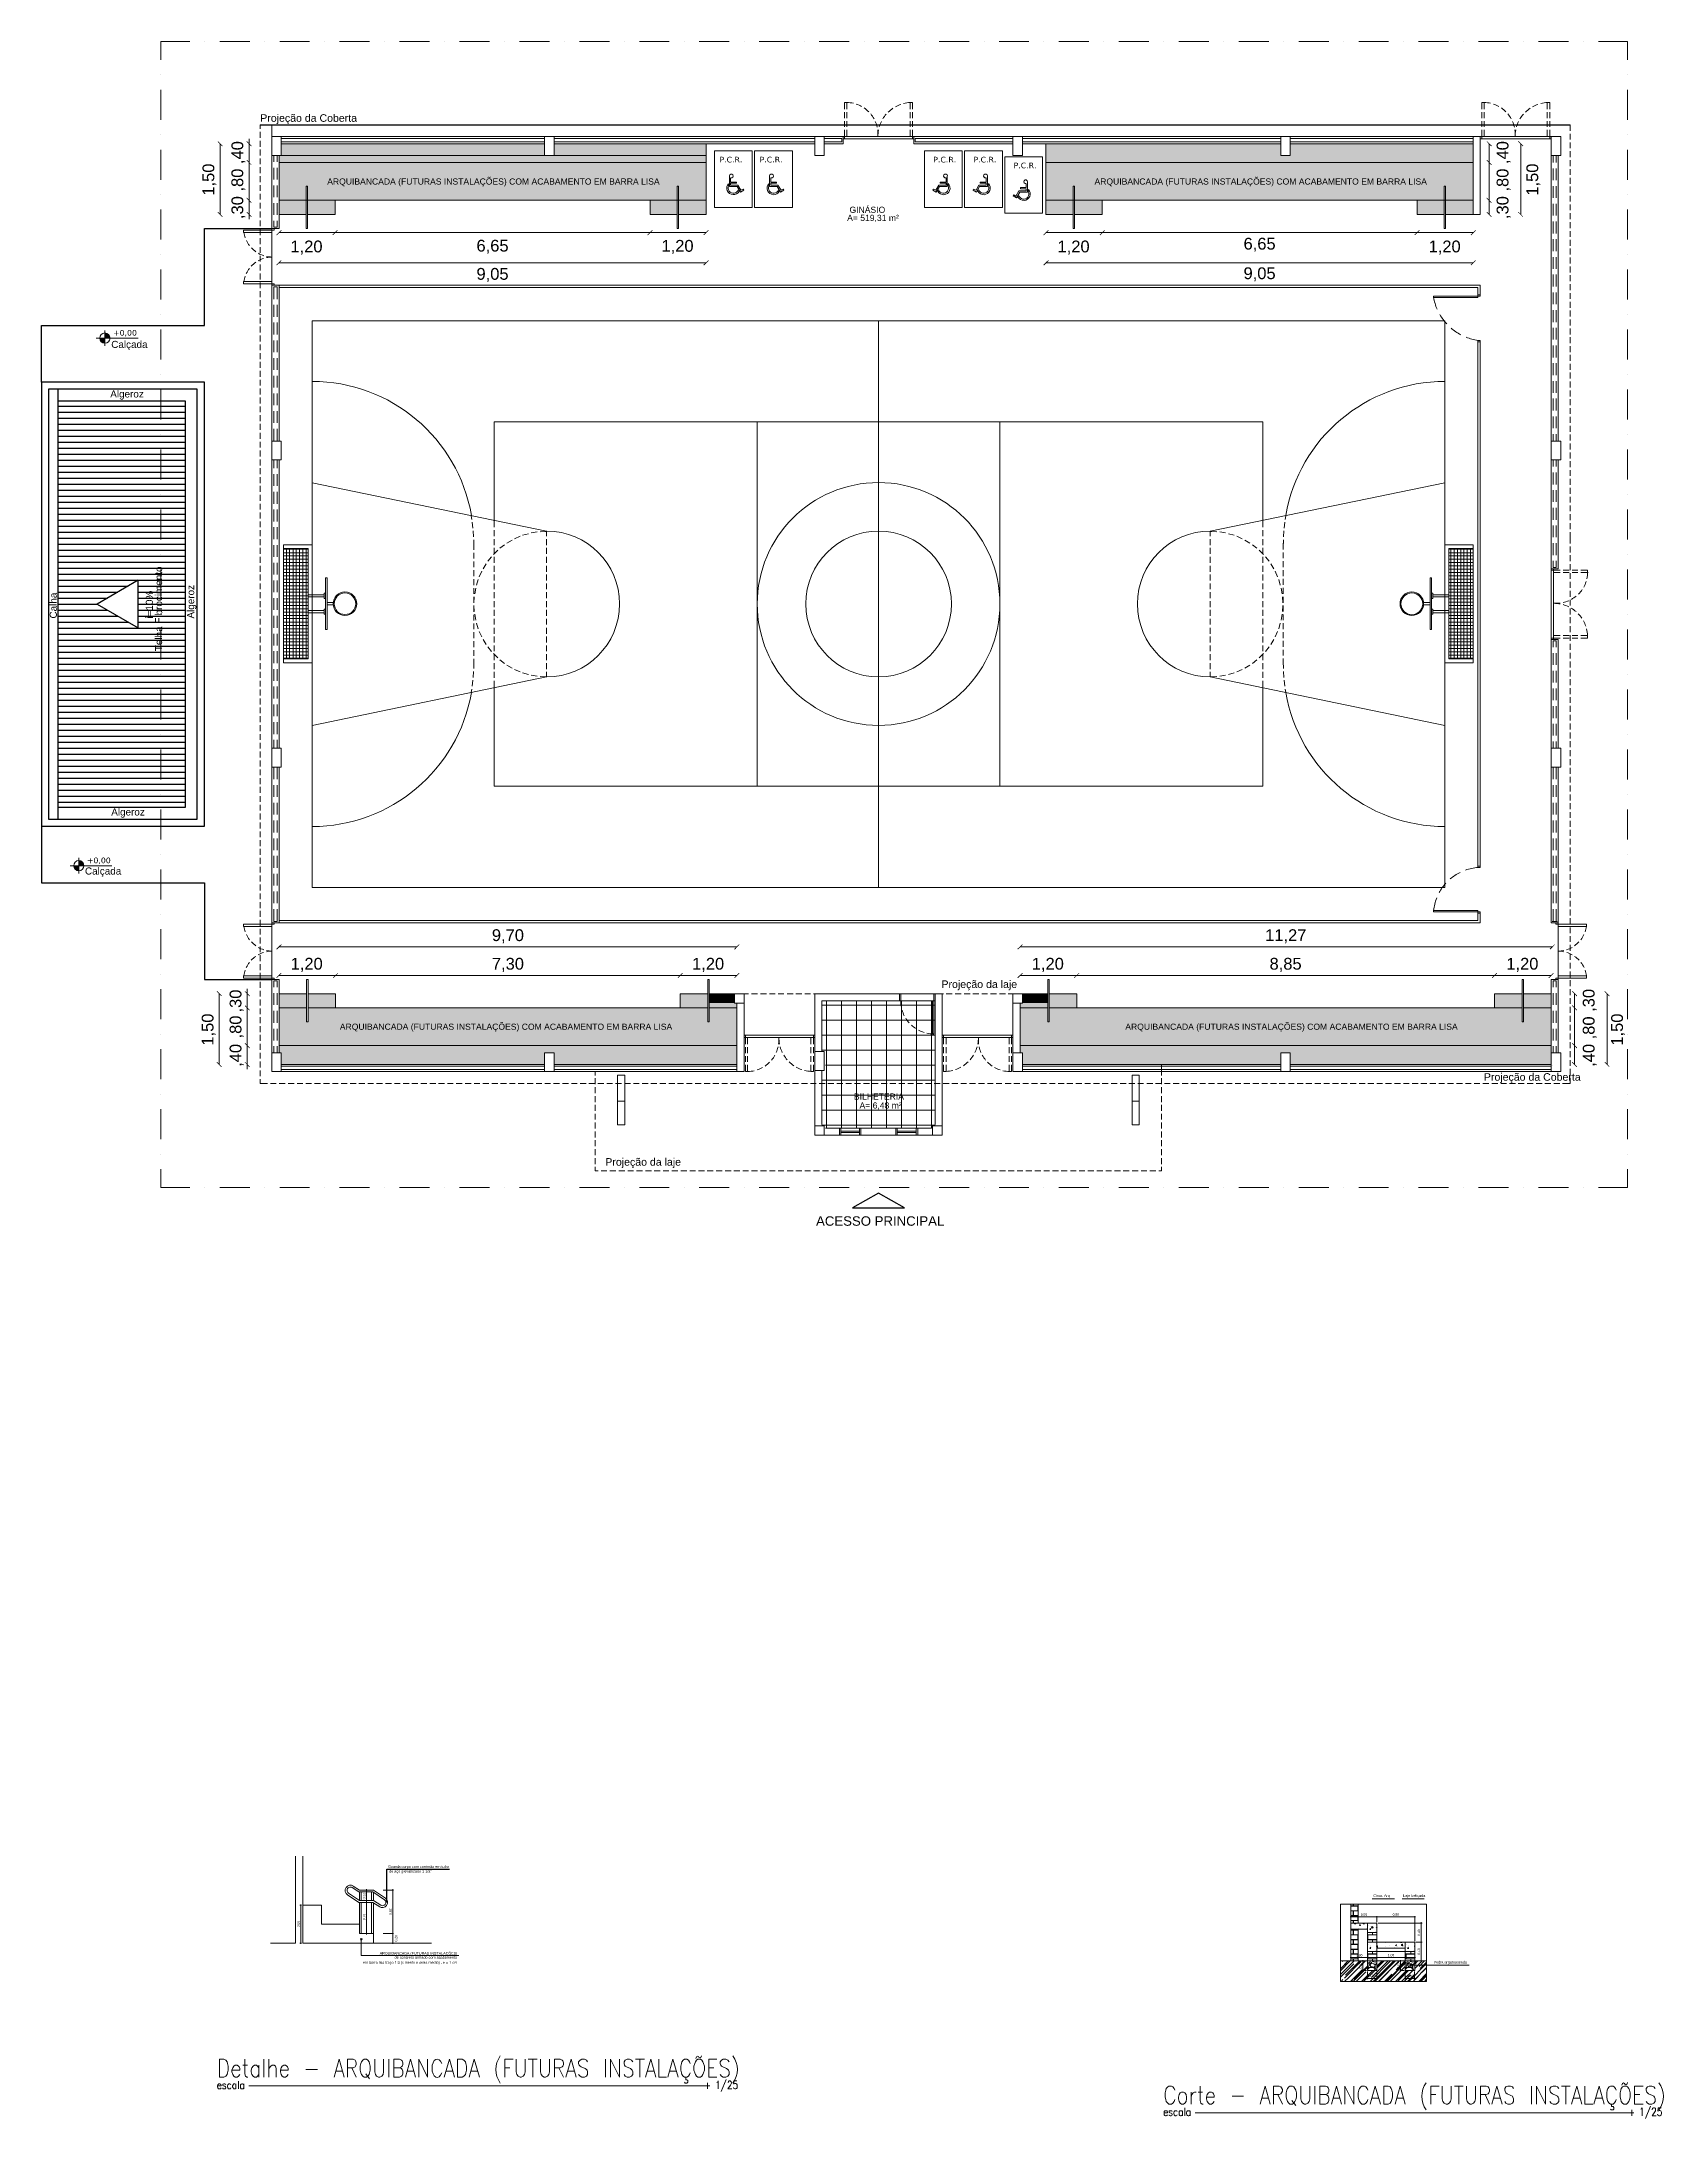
# Model space of a CAD drawing. Extents: x 3377 to 3790, y 1673 to 1846.
# Drawn here: x 3656.06 to 3690.42, y 1715.87 to 1759.84 of the extents above; entities that cross this region are included whole.
import ezdxf

# ---------------------------------------------------------------- set-up
doc = ezdxf.new("R2010")
doc.units = 0
doc.header["$LTSCALE"] = 2
doc.layers.add('. TEXTO', color=7, linetype='Continuous', lineweight=0)
for name, color, linetype in [('A-PARED', 4, 'Continuous'), ('F-VT-GREIDE', 6, 'Continuous'), ('PDF11_0', 7, 'Continuous'), ('PDF11_03-ESQUADRIA', 7, 'Continuous'), ('PDF11_13-CORTE', 7, 'Continuous'), ('PDF11_A-HACHU', 7, 'Continuous'), ('PDF11_A-PARED-VISTA', 7, 'Continuous'), ('PDF11_A-PROJEÇÃO', 7, 'Continuous'), ('PDF11_A_Prancha', 7, 'Continuous'), ('PDF11_AR-PORTAS', 7, 'Continuous'), ('PDF11_COBOGO', 7, 'Continuous'), ('PDF11_COTAS', 7, 'Continuous'), ('PDF11_I- QUADRA', 7, 'Continuous'), ('PDF11_I-DETALHES', 7, 'Continuous'), ('PDF11_Text', 7, 'Continuous'), ('PDF11_Texto', 7, 'Continuous'), ('PDF5_Text', 7, 'Continuous'), ('PDF6_I-DETALHES', 7, 'Continuous'), ('PDF6_Text', 7, 'Continuous'), ('PROIEZIONI_finissime', 251, 'Continuous')]:
    doc.layers.add(name, color=color, linetype=linetype)
for name, color, linetype, true_color in [('PDF11_04-DETALHE', 7, 'Continuous', 0xd933c0), ('PDF11_I-MARCACAO', 7, 'Continuous', 0x464646), ('PDF11_I-PROJEÇÃO', 7, 'Continuous', 0x787878), ('PDF11_PB_02', 7, 'Continuous', 0xa7a7a7), ('PDF11_Piso', 7, 'Continuous', 0xc6e3ff), ('PDF6_04-DETALHE', 7, 'Continuous', 0xd933c0)]:
    doc.layers.add(name, color=color, linetype=linetype, true_color=true_color)
doc.styles.add('75_R80', font='arial.ttf', dxfattribs={"height": 0.15})
doc.styles.add('PDF Arial', font='arial.ttf')
doc.styles.add('PDF Verdana', font='verdana.ttf')

msp = doc.modelspace()

# ---------------------------------------------------------------- texts
at = {"layer": '. TEXTO', "style": '75_R80'}
for s, p in [('Telha Fibrocimento', (3658.619, 1746.935)), ('Calha', (3656.388, 1747.626)), ('i=10%%%', (3658.423, 1747.626)), ('Algeroz', (3659.298, 1747.626))]:
    msp.add_text(s, height=0.15, rotation=90, dxfattribs=at).set_placement(p)
at = {"char_height": 0.05, "attachment_point": 7, "style": 'PDF Arial'}
for s, insert in [('0.55', (3684.01, 1720.159)), ('0.80', (3684.686, 1720.159)), ('0.35', (3683.91, 1719.3)), ('1.00', (3684.583, 1719.3)), ('0.20', (3684.185, 1718.858)), ('0.20', (3684.983, 1718.858))]:
    msp.add_mtext(s, dxfattribs=dict(at, insert=insert))
at = {"char_height": 0.05, "attachment_point": 7, "rotation": 90, "style": 'PDF Arial'}
for s, insert in [('0.40', (3685.268, 1719.734)), ('0.40', (3685.268, 1719.334)), ('0.20', (3684.03, 1719.034)), ('0.20', (3684.827, 1719.034))]:
    msp.add_mtext(s, dxfattribs=dict(at, insert=insert))
at = {"layer": 'PDF11_Text', "attachment_point": 7}
for s, insert, char_height, style in [('Projeção da Coberta', (3660.698, 1758.094), 0.15997, 'PDF Arial'), ('P.C.R.', (3670.425, 1757.28), 0.12, 'PDF Verdana'), ('P.C.R.', (3671.276, 1757.28), 0.12, 'PDF Verdana'), ('P.C.R.', (3674.954, 1757.28), 0.12, 'PDF Verdana'), ('P.C.R.', (3675.805, 1757.28), 0.12, 'PDF Verdana'), ('P.C.R.', (3676.656, 1757.157), 0.12, 'PDF Verdana'), ('A= 519,31 m²', (3673.13, 1756.02), 0.12998, 'PDF Arial'), ('GINÁSIO', (3673.18, 1756.213), 0.13, 'PDF Arial'), ('1,20', (3661.337, 1755.332), 0.25, 'PDF Arial'), ('6,65', (3665.278, 1755.349), 0.25, 'PDF Arial'), ('1,20', (3669.197, 1755.345), 0.25, 'PDF Arial'), ('1,20', (3677.587, 1755.332), 0.25, 'PDF Arial'), ('6,65', (3681.527, 1755.391), 0.25, 'PDF Arial'), ('1,20', (3685.447, 1755.332), 0.25, 'PDF Arial'), ('9,05', (3665.278, 1754.752), 0.25, 'PDF Arial'), ('9,05', (3681.527, 1754.765), 0.25, 'PDF Arial'), ('9,70', (3665.604, 1740.75), 0.25, 'PDF Arial'), ('11,27', (3681.985, 1740.75), 0.25, 'PDF Arial'), ('1,20', (3661.341, 1740.145), 0.25, 'PDF Arial'), ('7,30', (3665.604, 1740.145), 0.25, 'PDF Arial'), ('1,20', (3669.845, 1740.145), 0.25, 'PDF Arial'), ('1,20', (3677.041, 1740.145), 0.25, 'PDF Arial'), ('8,85', (3682.078, 1740.145), 0.25, 'PDF Arial'), ('1,20', (3687.094, 1740.145), 0.25, 'PDF Arial'), ('Projeção da laje', (3675.128, 1739.754), 0.15997, 'PDF Arial'), ('Projeção da Coberta', (3686.619, 1737.79), 0.15997, 'PDF Arial'), ('BILHETERIA', (3673.274, 1737.439), 0.13, 'PDF Arial'), ('A= 6,48 m²', (3673.392, 1737.227), 0.13, 'PDF Arial'), ('Projeção da laje', (3668.008, 1735.991), 0.15997, 'PDF Arial'), ('Guarda corpo com corrimão em tubo ', (3663.406, 1721.154), 0.05624, 'PDF Arial'), (' de aço galvanizado 1 1/2"', (3663.406, 1721.057), 0.05624, 'PDF Arial'), ('Cinta. Arq', (3684.276, 1720.541), 0.0562, 'PDF Arial'), ('Laje treliçada', (3684.909, 1720.54), 0.05624, 'PDF Arial'), ('em barra lisa traço 1:3 (cimento e areia média) , e = 1 cm', (3662.872, 1719.124), 0.05624, 'PDF Arial'), ('ARQUIBANCADA (FUTURAS INSTALAÇÕES)', (3663.228, 1719.317), 0.05624, 'PDF Arial'), ('de concreto armado com acabamento', (3663.543, 1719.249), 0.05624, 'PDF Arial'), ('Pedra argamassada', (3685.552, 1719.131), 0.05624, 'PDF Arial')]:
    msp.add_mtext(s, dxfattribs=dict(at, insert=insert, char_height=char_height, style=style))
at = {"layer": 'PDF11_Text', "attachment_point": 7, "rotation": 90, "style": 'PDF Arial'}
for s, insert, char_height in [(',30 ,80 ,40', (3660.383, 1756.084), 0.24996), (',30 ,80 ,40', (3687.185, 1756.084), 0.24996), ('1,50', (3659.77, 1756.579), 0.25), ('1,50', (3687.816, 1756.579), 0.25), (',30', (3660.345, 1739.284), 0.25), (',40 ,80 ,30', (3689.01, 1738.133), 0.24996), ('1,50', (3659.753, 1738.582), 0.25), ('1,50', (3689.611, 1738.582), 0.25), (',80', (3660.345, 1738.734), 0.25), (',40', (3660.345, 1738.133), 0.25), ('0.22', (3662.922, 1720.507), 0.05), ('0.80', (3661.531, 1719.915), 0.05), ('0.70', (3662.922, 1720.064), 0.05), ('0.92', (3663.479, 1720.175), 0.05), ('0.20', (3663.599, 1719.614), 0.05)]:
    msp.add_mtext(s, dxfattribs=dict(at, insert=insert, char_height=char_height))
at = {"layer": 'PDF5_Text', "insert": (3672.471, 1734.766), "char_height": 0.19998, "attachment_point": 7, "style": 'PDF Arial'}
msp.add_mtext('ACESSO PRINCIPAL', dxfattribs=at)
at = {"layer": 'PDF6_04-DETALHE', "color": 1, "lineweight": 0, "true_color": 0xe60000, "char_height": 0.12998, "attachment_point": 7, "style": 'PDF Arial'}
for insert in [(3662.116, 1756.774), (3678.37, 1756.774), (3662.383, 1738.878), (3679.022, 1738.878)]:
    msp.add_mtext('ARQUIBANCADA (FUTURAS INSTALAÇÕES) COM ACABAMENTO EM BARRA LISA', dxfattribs=dict(at, insert=insert))
at = {"layer": 'PDF6_Text', "char_height": 0.12, "attachment_point": 7, "style": 'PDF Verdana'}
for insert in [(3657.58, 1753.597), (3657.026, 1742.426)]:
    msp.add_mtext('+0,00', dxfattribs=dict(at, insert=insert))
at = {"layer": 'PROIEZIONI_finissime', "color": 0, "style": '75_R80'}
for s, p in [('Calçada', (3657.541, 1753.355)), ('Algeroz', (3657.52, 1752.306)), ('Algeroz', (3657.541, 1743.455)), ('Calçada', (3656.984, 1742.205))]:
    msp.add_text(s, height=0.15, dxfattribs=at).set_placement(p)

# ---------------------------------------------------------------- blocks, each defined once
blk = doc.blocks.new('A$Cd4cf1590')
at = {"layer": 'PDF6_I-DETALHES', "lineweight": 0}
blk.add_lwpolyline([(0.885, 0.161), (0, 0.161)], close=True, dxfattribs=at)
blk.add_lwpolyline([(0.182, 0.326), (0.182, 0)], dxfattribs=at)
blk.add_circle((0.184, 0.163), 0.108, dxfattribs=at)
at = {"layer": 'PDF6_I-DETALHES', "transparency": 33554559}
for points in [[(0.182, 0.161), (0.076, 0.161), (0.182, 0.144)], [(0.076, 0.161), (0.182, 0.144), (0.076, 0.144)], [(0.182, 0.144), (0.076, 0.144), (0.182, 0.127)], [(0.076, 0.144), (0.182, 0.127), (0.08, 0.127)], [(0.182, 0.127), (0.08, 0.127), (0.182, 0.11)], [(0.08, 0.127), (0.182, 0.11), (0.089, 0.11)], [(0.182, 0.11), (0.089, 0.11), (0.182, 0.093)], [(0.089, 0.11), (0.182, 0.093), (0.102, 0.093)], [(0.182, 0.093), (0.102, 0.093), (0.182, 0.08)], [(0.102, 0.093), (0.182, 0.08), (0.114, 0.08)], [(0.182, 0.08), (0.114, 0.08), (0.182, 0.068)], [(0.114, 0.08), (0.182, 0.068), (0.131, 0.068)], [(0.182, 0.068), (0.131, 0.068), (0.182, 0.059)], [(0.131, 0.068), (0.182, 0.059), (0.148, 0.059)], [(0.182, 0.055), (0.165, 0.055), (0.148, 0.059)], [(0.148, 0.059), (0.182, 0.059), (0.182, 0.055)], [(0.182, 0.055), (0.182, 0.055), (0.165, 0.055)], [(0.182, 0.271), (0.203, 0.267), (0.182, 0.267)], [(0.203, 0.267), (0.182, 0.267), (0.224, 0.262)], [(0.182, 0.267), (0.224, 0.262), (0.182, 0.262)], [(0.224, 0.262), (0.182, 0.262), (0.241, 0.254)], [(0.182, 0.262), (0.241, 0.254), (0.182, 0.254)], [(0.241, 0.254), (0.182, 0.254), (0.258, 0.237)], [(0.182, 0.254), (0.258, 0.237), (0.182, 0.237)], [(0.258, 0.237), (0.182, 0.237), (0.271, 0.224)], [(0.182, 0.237), (0.271, 0.224), (0.182, 0.224)], [(0.271, 0.224), (0.182, 0.224), (0.284, 0.203)], [(0.182, 0.224), (0.284, 0.203), (0.182, 0.203)], [(0.284, 0.203), (0.182, 0.203), (0.288, 0.182)], [(0.182, 0.203), (0.288, 0.182), (0.182, 0.182)], [(0.288, 0.182), (0.182, 0.182), (0.292, 0.161)], [(0.182, 0.182), (0.292, 0.161), (0.182, 0.161)]]:
    blk.add_solid(points, dxfattribs=at)

# ---------------------------------------------------------------- hatches: boundary and pattern name
at = {"layer": 'A-PARED'}
h = msp.add_hatch(dxfattribs=at)
h.set_pattern_fill('LINE', color=8, scale=0.04, angle=180, double=1)
h.set_pattern_definition([(180, (3659.11378, 1747.93116), (-4e-17, -0.127), [])])
h.paths.add_polyline_path([(3659.114, 1752.231), (3656.414, 1752.231), (3656.414, 1743.631), (3659.114, 1743.631)])
h.paths.add_polyline_path([(3658.114, 1748.435), (3658.114, 1747.427), (3657.241, 1747.931)], flags=16)

# ---------------------------------------------------------------- linework, layer by layer
for p, q in [((3660.694, 1758.082), (3688.444, 1758.082)), ((3656.414, 1743.631), (3656.414, 1752.231))]:
    msp.add_line(p, q)
for points in [[(3656.064, 1752.631), (3656.064, 1753.831), (3659.514, 1753.831), (3659.514, 1755.881), (3660.944, 1755.881)], [(3656.414, 1743.381), (3656.414, 1743.631), (3659.114, 1743.631), (3659.114, 1752.231), (3656.414, 1752.231), (3656.414, 1752.481)], [(3656.064, 1743.231), (3656.064, 1742.031), (3659.514, 1742.031), (3659.514, 1739.981), (3660.944, 1739.981)], [(3663.379, 1720.465), (3663.379, 1721.148), (3664.709, 1721.148)]]:
    msp.add_lwpolyline(points)
for points in [[(3659.514, 1743.231), (3659.514, 1752.631), (3656.064, 1752.631), (3656.064, 1743.231)], [(3659.364, 1743.381), (3659.364, 1752.481), (3656.214, 1752.481), (3656.214, 1743.381)], [(3657.241, 1747.931), (3658.114, 1747.427), (3658.114, 1748.435)]]:
    msp.add_lwpolyline(points, close=True)
at = {"lineweight": 0}
for points in [[(3685.405, 1720.402), (3685.405, 1718.766), (3683.581, 1718.766), (3683.581, 1720.402)], [(3683.803, 1719.872), (3683.803, 1720.002), (3684.154, 1720.002), (3684.354, 1720.002), (3684.354, 1719.802), (3684.154, 1719.802), (3684.154, 1719.872)], [(3684.354, 1720.151), (3684.354, 1720.024)], [(3684.154, 1719.602), (3684.354, 1719.602), (3684.354, 1719.402), (3684.154, 1719.402)], [(3684.954, 1719.602), (3685.154, 1719.602), (3685.154, 1719.402), (3684.954, 1719.402)], [(3685.31, 1719.602), (3685.176, 1719.602)], [(3684.154, 1719.292), (3684.154, 1719.224)], [(3684.154, 1719.202), (3684.354, 1719.202), (3684.354, 1719.002), (3684.154, 1719.002)], [(3684.207, 1719.183), (3684.186, 1719.174), (3684.199, 1719.144), (3684.243, 1719.171)], [(3684.312, 1719.117), (3684.289, 1719.138), (3684.229, 1719.147), (3684.199, 1719.117), (3684.222, 1719.081), (3684.297, 1719.072), (3684.312, 1719.099)], [(3684.954, 1719.202), (3685.154, 1719.202), (3685.154, 1719.002), (3684.954, 1719.002)], [(3685.005, 1719.183), (3684.984, 1719.174), (3684.997, 1719.144), (3685.041, 1719.171)], [(3685.11, 1719.117), (3685.087, 1719.138), (3685.027, 1719.147), (3684.997, 1719.117), (3685.02, 1719.081), (3685.095, 1719.072), (3685.11, 1719.099)]]:
    msp.add_lwpolyline(points, close=True, dxfattribs=at)
for points in [[(3683.803, 1720.367), (3683.85, 1720.367), (3683.85, 1720.402)], [(3683.803, 1720.002), (3683.803, 1720.402)], [(3683.803, 1720.363), (3683.951, 1720.363), (3683.951, 1720.265), (3683.803, 1720.265)], [(3683.854, 1720.402), (3683.854, 1720.367), (3683.952, 1720.367)], [(3683.952, 1720.002), (3683.952, 1720.402)], [(3683.785, 1720.134), (3684.37, 1720.134)], [(3683.803, 1720.261), (3683.85, 1720.261), (3683.85, 1720.164), (3683.803, 1720.164)], [(3683.803, 1720.159), (3683.951, 1720.159), (3683.951, 1720.062), (3683.803, 1720.062)], [(3683.803, 1720.024), (3683.803, 1720.151)], [(3683.803, 1720.057), (3683.85, 1720.057), (3683.85, 1720.002)], [(3683.952, 1720.164), (3683.854, 1720.164), (3683.854, 1720.261), (3683.952, 1720.261)], [(3683.854, 1720.002), (3683.854, 1720.057), (3683.952, 1720.057)], [(3683.907, 1720.002), (3683.909, 1719.986), (3683.875, 1719.991), (3683.885, 1720.002)], [(3685.154, 1719.202), (3685.154, 1719.402), (3685.154, 1719.602), (3684.354, 1719.602), (3684.354, 1720.002), (3683.952, 1720.002)], [(3683.967, 1719.994), (3683.967, 1719.994)], [(3684, 1719.974), (3683.982, 1719.953), (3684.004, 1719.951), (3683.999, 1719.974)], [(3684.086, 1720.002), (3684.061, 1719.992), (3684.079, 1719.98), (3684.088, 1720.002)], [(3684.152, 1719.914), (3684.152, 1719.914)], [(3684.154, 1719.872), (3684.154, 1720.002)], [(3684.182, 1719.943), (3684.182, 1719.943)], [(3684.221, 1719.891), (3684.202, 1719.869), (3684.225, 1719.867)], [(3684.217, 1719.927), (3684.217, 1719.927)], [(3684.256, 1719.999), (3684.256, 1719.999)], [(3684.336, 1720.134), (3685.172, 1720.134)], [(3684.34, 1719.969), (3684.34, 1719.969)], [(3684.34, 1719.915), (3684.355, 1719.905)], [(3684.341, 1719.918), (3684.355, 1719.924)], [(3684.376, 1720.002), (3685.31, 1720.002)], [(3685.154, 1719.624), (3685.154, 1720.151)], [(3685.293, 1719.584), (3685.293, 1720.02)], [(3683.803, 1719.859), (3683.951, 1719.859), (3683.951, 1719.872)], [(3683.803, 1719.202), (3683.803, 1719.872)], [(3683.803, 1719.854), (3683.85, 1719.854), (3683.85, 1719.758), (3683.803, 1719.758)], [(3683.803, 1719.752), (3683.951, 1719.752), (3683.951, 1719.656), (3683.803, 1719.656)], [(3683.803, 1719.651), (3683.85, 1719.651), (3683.85, 1719.554), (3683.803, 1719.554)], [(3683.803, 1719.549), (3683.951, 1719.549), (3683.951, 1719.453), (3683.803, 1719.453)], [(3683.952, 1719.758), (3683.854, 1719.758), (3683.854, 1719.854), (3683.952, 1719.854)], [(3683.952, 1719.554), (3683.854, 1719.554), (3683.854, 1719.651), (3683.952, 1719.651)], [(3683.952, 1719.202), (3683.952, 1719.872)], [(3683.957, 1719.888), (3683.957, 1719.888)], [(3684.107, 1719.875), (3684.107, 1719.875)], [(3684.126, 1719.887), (3684.126, 1719.887)], [(3684.154, 1719.758), (3684.256, 1719.758), (3684.256, 1719.802)], [(3684.154, 1719.802), (3684.154, 1719.602)], [(3684.154, 1719.752), (3684.155, 1719.752), (3684.155, 1719.656), (3684.154, 1719.656)], [(3684.154, 1719.651), (3684.256, 1719.651), (3684.256, 1719.602)], [(3684.354, 1719.656), (3684.16, 1719.656), (3684.16, 1719.752), (3684.354, 1719.752)], [(3684.182, 1719.543), (3684.182, 1719.543)], [(3684.185, 1719.89), (3684.185, 1719.89)], [(3684.185, 1719.49), (3684.185, 1719.49)], [(3684.221, 1719.491), (3684.202, 1719.469), (3684.225, 1719.467)], [(3684.219, 1719.865), (3684.215, 1719.89)], [(3684.219, 1719.465), (3684.215, 1719.49)], [(3684.217, 1719.527), (3684.217, 1719.527)], [(3684.256, 1719.599), (3684.256, 1719.599)], [(3684.261, 1719.802), (3684.261, 1719.758), (3684.354, 1719.758)], [(3684.261, 1719.602), (3684.261, 1719.651), (3684.354, 1719.651)], [(3684.323, 1719.824), (3684.323, 1719.824)], [(3684.34, 1719.569), (3684.34, 1719.569)], [(3684.34, 1719.515), (3684.355, 1719.505)], [(3684.341, 1719.518), (3684.355, 1719.523)], [(3684.354, 1719.515), (3684.362, 1719.525), (3684.366, 1719.489), (3684.354, 1719.491)], [(3684.954, 1719.472), (3684.354, 1719.472)], [(3684.527, 1719.518), (3684.527, 1719.518)], [(3684.529, 1719.587), (3684.529, 1719.587)], [(3684.569, 1719.48), (3684.569, 1719.48)], [(3684.623, 1719.531), (3684.623, 1719.531)], [(3684.721, 1719.487), (3684.721, 1719.487)], [(3684.77, 1719.543), (3684.744, 1719.532), (3684.763, 1719.519), (3684.77, 1719.542)], [(3684.767, 1719.55), (3684.767, 1719.55)], [(3684.792, 1719.518), (3684.792, 1719.518)], [(3684.861, 1719.602), (3684.855, 1719.595), (3684.877, 1719.592), (3684.875, 1719.602)], [(3684.913, 1719.511), (3684.913, 1719.511)], [(3684.982, 1719.543), (3684.982, 1719.543)], [(3684.986, 1719.49), (3684.986, 1719.49)], [(3685.021, 1719.491), (3685.003, 1719.469), (3685.025, 1719.467)], [(3685.019, 1719.465), (3685.015, 1719.49)], [(3685.018, 1719.527), (3685.018, 1719.527)], [(3685.056, 1719.599), (3685.056, 1719.599)], [(3685.14, 1719.515), (3685.155, 1719.505)], [(3685.141, 1719.569), (3685.141, 1719.569)], [(3685.142, 1719.518), (3685.155, 1719.523)], [(3685.293, 1719.184), (3685.293, 1719.619)], [(3683.581, 1719.038), (3683.745, 1719.202)], [(3683.581, 1718.996), (3683.787, 1719.202)], [(3683.581, 1718.916), (3683.867, 1719.202)], [(3685.405, 1719.202), (3683.581, 1719.202)], [(3683.581, 1718.859), (3683.861, 1719.138)], [(3683.614, 1719.189), (3683.627, 1719.202)], [(3683.656, 1719.111), (3683.746, 1719.202)], [(3683.663, 1718.838), (3684.027, 1719.202)], [(3683.686, 1718.9), (3683.987, 1719.202)], [(3683.728, 1718.822), (3684.108, 1719.202)], [(3684.17, 1719.274), (3683.785, 1719.274)], [(3683.793, 1718.766), (3684.04, 1719.014)], [(3683.803, 1719.447), (3683.85, 1719.447), (3683.85, 1719.351), (3683.803, 1719.351)], [(3683.803, 1719.346), (3683.951, 1719.346), (3683.951, 1719.25), (3683.803, 1719.25)], [(3683.803, 1719.224), (3683.803, 1719.292)], [(3683.803, 1719.244), (3683.85, 1719.244), (3683.85, 1719.202)], [(3683.849, 1718.766), (3684.154, 1719.071)], [(3683.952, 1719.351), (3683.854, 1719.351), (3683.854, 1719.447), (3683.952, 1719.447)], [(3683.854, 1719.202), (3683.854, 1719.244), (3683.952, 1719.244)], [(3683.872, 1718.808), (3684.154, 1719.089)], [(3683.933, 1719.031), (3684.104, 1719.202)], [(3683.952, 1719.202), (3685.003, 1719.202)], [(3684.13, 1719.202), (3684.037, 1719.202)], [(3684.054, 1719.219), (3684.054, 1718.984)], [(3685.172, 1719.274), (3684.136, 1719.274)], [(3684.154, 1719.351), (3684.256, 1719.351), (3684.256, 1719.402)], [(3684.154, 1719.402), (3684.154, 1719.202)], [(3684.154, 1719.346), (3684.155, 1719.346), (3684.155, 1719.25), (3684.154, 1719.25)], [(3684.154, 1719.244), (3684.256, 1719.244), (3684.256, 1719.202), (3684.261, 1719.189), (3684.312, 1719.174), (3684.354, 1719.186)], [(3684.202, 1719.202), (3684.201, 1719.201), (3684.154, 1719.197)], [(3684.154, 1719.038), (3684.165, 1719.047), (3684.19, 1719.123), (3684.157, 1719.177), (3684.154, 1719.178)], [(3684.154, 1719.022), (3684.193, 1719.065), (3684.271, 1719.065), (3684.31, 1719.039), (3684.3, 1719.002)], [(3684.354, 1719.25), (3684.16, 1719.25), (3684.16, 1719.346), (3684.354, 1719.346)], [(3684.207, 1718.766), (3684.643, 1719.202)], [(3684.239, 1718.852), (3684.59, 1719.202)], [(3684.261, 1719.402), (3684.261, 1719.351), (3684.354, 1719.351)], [(3684.261, 1719.202), (3684.261, 1719.244), (3684.354, 1719.244)], [(3684.282, 1718.773), (3684.71, 1719.202)], [(3684.309, 1718.766), (3684.744, 1719.202)], [(3684.354, 1719.154), (3684.315, 1719.121), (3684.312, 1719.057), (3684.336, 1719.002)], [(3684.323, 1719.424), (3684.323, 1719.424)], [(3684.354, 1719.402), (3684.354, 1719.202)], [(3684.354, 1719.402), (3684.954, 1719.402)], [(3684.354, 1719.091), (3684.464, 1719.202)], [(3684.354, 1719.05), (3684.505, 1719.202)], [(3684.354, 1719.086), (3684.469, 1719.202)], [(3684.387, 1718.766), (3684.823, 1719.202)], [(3684.547, 1718.766), (3684.954, 1719.172)], [(3684.567, 1718.766), (3684.954, 1719.152)], [(3684.636, 1718.766), (3684.954, 1719.085)], [(3684.719, 1719.09), (3684.83, 1719.202)], [(3684.761, 1719.013), (3684.95, 1719.202)], [(3684.928, 1719.202), (3684.835, 1719.202)], [(3684.852, 1719.219), (3684.852, 1718.984)], [(3685, 1719.202), (3685, 1719.201), (3684.951, 1719.197)], [(3684.951, 1719.038), (3684.963, 1719.047), (3684.987, 1719.123), (3684.955, 1719.177), (3684.951, 1719.178)], [(3684.951, 1719.022), (3684.991, 1719.065), (3685.069, 1719.065), (3685.108, 1719.039), (3685.097, 1719.002)], [(3684.954, 1719.351), (3685.07, 1719.351), (3685.07, 1719.402)], [(3684.954, 1719.402), (3684.954, 1719.202)], [(3684.954, 1719.346), (3684.968, 1719.346), (3684.968, 1719.25), (3684.954, 1719.25)], [(3684.954, 1719.244), (3685.07, 1719.244), (3685.07, 1719.202)], [(3685.154, 1719.25), (3684.973, 1719.25), (3684.973, 1719.346), (3685.154, 1719.346)], [(3685.025, 1718.766), (3685.405, 1719.146)], [(3685.054, 1719.202), (3685.059, 1719.189), (3685.11, 1719.174), (3685.151, 1719.186)], [(3685.074, 1719.402), (3685.074, 1719.351), (3685.154, 1719.351)], [(3685.074, 1719.202), (3685.074, 1719.244), (3685.154, 1719.244)], [(3685.151, 1719.154), (3685.113, 1719.121), (3685.11, 1719.057), (3685.134, 1719.002)], [(3685.123, 1719.424), (3685.123, 1719.424)], [(3685.138, 1718.798), (3685.405, 1719.065)], [(3685.154, 1719.224), (3685.154, 1719.292)], [(3685.154, 1719.133), (3685.222, 1719.202)], [(3685.154, 1719.043), (3685.312, 1719.202)], [(3685.154, 1719.172), (3685.174, 1719.192)], [(3685.176, 1719.202), (3685.31, 1719.202)], [(3685.246, 1719.085), (3685.362, 1719.202)], [(3685.271, 1719.041), (3685.405, 1719.174)], [(3685.313, 1718.963), (3685.405, 1719.054)], [(3683.592, 1718.766), (3683.633, 1718.808)], [(3683.669, 1718.766), (3683.754, 1718.852)], [(3683.831, 1718.766), (3683.842, 1718.779)], [(3683.913, 1718.766), (3684.119, 1718.971)], [(3684.029, 1718.766), (3684.167, 1718.905)], [(3684.034, 1718.766), (3684.269, 1719.002)], [(3684.133, 1719.002), (3684.037, 1719.002)], [(3684.082, 1718.779), (3684.305, 1719.002)], [(3684.136, 1718.833), (3684.37, 1718.833)], [(3684.154, 1718.979), (3684.154, 1718.816)], [(3684.257, 1718.995), (3684.264, 1719.002)], [(3684.354, 1718.979), (3684.354, 1718.816)], [(3684.395, 1718.766), (3684.593, 1718.965)], [(3684.515, 1718.766), (3684.671, 1718.923)], [(3684.747, 1718.766), (3684.982, 1719.002)], [(3684.786, 1718.766), (3685.021, 1719.002)], [(3684.792, 1718.802), (3684.992, 1719.002)], [(3684.931, 1719.002), (3684.835, 1719.002)], [(3684.876, 1718.766), (3685.111, 1719.002)], [(3684.927, 1718.766), (3685.066, 1718.905)], [(3684.933, 1718.833), (3685.168, 1718.833)], [(3684.951, 1718.979), (3684.951, 1718.816)], [(3684.997, 1718.766), (3685.145, 1718.915)], [(3685.118, 1718.766), (3685.223, 1718.873)], [(3685.151, 1718.979), (3685.151, 1718.816)], [(3685.238, 1718.766), (3685.405, 1718.934)], [(3685.265, 1718.766), (3685.405, 1718.907)], [(3685.286, 1718.766), (3685.405, 1718.886)], [(3685.358, 1718.766), (3685.405, 1718.814)]]:
    msp.add_lwpolyline(points, dxfattribs=at)
for centre in [(3684.254, 1719.913), (3684.886, 1719.538), (3685.063, 1719.112)]:
    msp.add_circle(centre, 0.0164, dxfattribs=at)
at = {"transparency": 33554559}
for points in [[(3683.806, 1720.137), (3683.806, 1720.138), (3683.799, 1720.13)], [(3683.806, 1720.138), (3683.799, 1720.13), (3683.799, 1720.13)], [(3684.238, 1719.914), (3684.269, 1719.912), (3684.237, 1719.912)], [(3684.269, 1719.912), (3684.237, 1719.912), (3684.269, 1719.911)], [(3684.237, 1719.912), (3684.269, 1719.911), (3684.238, 1719.911)], [(3684.239, 1719.918), (3684.269, 1719.917), (3684.238, 1719.917)], [(3684.269, 1719.917), (3684.238, 1719.917), (3684.269, 1719.915)], [(3684.238, 1719.917), (3684.269, 1719.915), (3684.238, 1719.915)], [(3684.269, 1719.915), (3684.238, 1719.915), (3684.269, 1719.914)], [(3684.238, 1719.915), (3684.269, 1719.914), (3684.238, 1719.914)], [(3684.269, 1719.914), (3684.238, 1719.914), (3684.269, 1719.912)], [(3684.269, 1719.911), (3684.238, 1719.911), (3684.269, 1719.909)], [(3684.238, 1719.911), (3684.269, 1719.909), (3684.238, 1719.909)], [(3684.269, 1719.909), (3684.238, 1719.909), (3684.269, 1719.908)], [(3684.238, 1719.909), (3684.269, 1719.908), (3684.238, 1719.908)], [(3684.269, 1719.908), (3684.238, 1719.908), (3684.268, 1719.907)], [(3684.238, 1719.908), (3684.268, 1719.907), (3684.239, 1719.907)], [(3684.24, 1719.921), (3684.268, 1719.919), (3684.239, 1719.919)], [(3684.268, 1719.919), (3684.239, 1719.919), (3684.268, 1719.918)], [(3684.239, 1719.919), (3684.268, 1719.918), (3684.239, 1719.918)], [(3684.268, 1719.918), (3684.239, 1719.918), (3684.269, 1719.917)], [(3684.268, 1719.907), (3684.239, 1719.907), (3684.268, 1719.905)], [(3684.239, 1719.907), (3684.268, 1719.905), (3684.239, 1719.905)], [(3684.268, 1719.905), (3684.239, 1719.905), (3684.267, 1719.904)], [(3684.239, 1719.905), (3684.267, 1719.904), (3684.24, 1719.904)], [(3684.241, 1719.923), (3684.267, 1719.921), (3684.24, 1719.921)], [(3684.267, 1719.921), (3684.24, 1719.921), (3684.268, 1719.919)], [(3684.267, 1719.904), (3684.24, 1719.904), (3684.266, 1719.903)], [(3684.24, 1719.904), (3684.266, 1719.903), (3684.241, 1719.903)], [(3684.242, 1719.924), (3684.266, 1719.923), (3684.241, 1719.923)], [(3684.266, 1719.923), (3684.241, 1719.923), (3684.267, 1719.921)], [(3684.266, 1719.903), (3684.241, 1719.903), (3684.265, 1719.901)], [(3684.241, 1719.903), (3684.265, 1719.901), (3684.242, 1719.901)], [(3684.243, 1719.925), (3684.265, 1719.924), (3684.242, 1719.924)], [(3684.265, 1719.924), (3684.242, 1719.924), (3684.266, 1719.923)], [(3684.265, 1719.901), (3684.242, 1719.901), (3684.264, 1719.9)], [(3684.242, 1719.901), (3684.264, 1719.9), (3684.243, 1719.9)], [(3684.245, 1719.926), (3684.264, 1719.925), (3684.243, 1719.925)], [(3684.264, 1719.925), (3684.243, 1719.925), (3684.265, 1719.924)], [(3684.264, 1719.9), (3684.243, 1719.9), (3684.263, 1719.899)], [(3684.243, 1719.9), (3684.263, 1719.899), (3684.245, 1719.899)], [(3684.246, 1719.926), (3684.263, 1719.926), (3684.245, 1719.926)], [(3684.263, 1719.926), (3684.245, 1719.926), (3684.264, 1719.925)], [(3684.263, 1719.899), (3684.245, 1719.899), (3684.261, 1719.898)], [(3684.245, 1719.899), (3684.261, 1719.898), (3684.246, 1719.898)], [(3684.247, 1719.927), (3684.261, 1719.926), (3684.246, 1719.926)], [(3684.261, 1719.926), (3684.246, 1719.926), (3684.263, 1719.926)], [(3684.261, 1719.898), (3684.246, 1719.898), (3684.26, 1719.898)], [(3684.246, 1719.898), (3684.26, 1719.898), (3684.247, 1719.898)], [(3684.249, 1719.928), (3684.26, 1719.927), (3684.247, 1719.927)], [(3684.26, 1719.927), (3684.247, 1719.927), (3684.261, 1719.926)], [(3684.26, 1719.898), (3684.247, 1719.898), (3684.258, 1719.897)], [(3684.247, 1719.898), (3684.258, 1719.897), (3684.249, 1719.897)], [(3684.25, 1719.928), (3684.258, 1719.928), (3684.249, 1719.928)], [(3684.258, 1719.928), (3684.249, 1719.928), (3684.26, 1719.927)], [(3684.258, 1719.897), (3684.249, 1719.897), (3684.257, 1719.897)], [(3684.249, 1719.897), (3684.257, 1719.897), (3684.25, 1719.897)], [(3684.252, 1719.928), (3684.257, 1719.928), (3684.25, 1719.928)], [(3684.257, 1719.928), (3684.25, 1719.928), (3684.258, 1719.928)], [(3684.25, 1719.897), (3684.252, 1719.896), (3684.256, 1719.896)], [(3684.25, 1719.897), (3684.257, 1719.897), (3684.256, 1719.896)], [(3684.253, 1719.928), (3684.256, 1719.928), (3684.252, 1719.928)], [(3684.256, 1719.928), (3684.252, 1719.928), (3684.257, 1719.928)], [(3684.252, 1719.896), (3684.256, 1719.896), (3684.253, 1719.896)], [(3684.349, 1720.13), (3684.357, 1720.138), (3684.358, 1720.137)], [(3684.358, 1720.137), (3684.357, 1720.138), (3684.349, 1720.13)], [(3684.357, 1720.138), (3684.349, 1720.13), (3684.349, 1720.13)], [(3685.149, 1720.13), (3685.15, 1720.13), (3685.157, 1720.138)], [(3685.15, 1720.13), (3685.157, 1720.138), (3685.158, 1720.137)], [(3685.297, 1719.999), (3685.289, 1720.005), (3685.29, 1720.006)], [(3685.296, 1719.998), (3685.297, 1719.999), (3685.289, 1720.005)], [(3684.871, 1719.543), (3684.902, 1719.541), (3684.87, 1719.541)], [(3684.902, 1719.541), (3684.87, 1719.541), (3684.902, 1719.54)], [(3684.87, 1719.541), (3684.902, 1719.54), (3684.87, 1719.54)], [(3684.902, 1719.54), (3684.87, 1719.54), (3684.902, 1719.537)], [(3684.87, 1719.54), (3684.902, 1719.537), (3684.87, 1719.537)], [(3684.902, 1719.537), (3684.87, 1719.537), (3684.902, 1719.536)], [(3684.87, 1719.537), (3684.902, 1719.536), (3684.87, 1719.536)], [(3684.902, 1719.536), (3684.87, 1719.536), (3684.902, 1719.535)], [(3684.87, 1719.536), (3684.902, 1719.535), (3684.87, 1719.535)], [(3684.902, 1719.535), (3684.87, 1719.535), (3684.902, 1719.533)], [(3684.87, 1719.535), (3684.902, 1719.533), (3684.871, 1719.533)], [(3684.872, 1719.545), (3684.901, 1719.544), (3684.871, 1719.544)], [(3684.901, 1719.544), (3684.871, 1719.544), (3684.902, 1719.543)], [(3684.871, 1719.544), (3684.902, 1719.543), (3684.871, 1719.543)], [(3684.902, 1719.543), (3684.871, 1719.543), (3684.902, 1719.541)], [(3684.902, 1719.533), (3684.871, 1719.533), (3684.901, 1719.532)], [(3684.871, 1719.533), (3684.901, 1719.532), (3684.871, 1719.532)], [(3684.901, 1719.532), (3684.871, 1719.532), (3684.9, 1719.531)], [(3684.871, 1719.532), (3684.9, 1719.531), (3684.872, 1719.531)], [(3684.873, 1719.548), (3684.9, 1719.547), (3684.872, 1719.547)], [(3684.9, 1719.547), (3684.872, 1719.547), (3684.9, 1719.545)], [(3684.872, 1719.547), (3684.9, 1719.545), (3684.872, 1719.545)], [(3684.9, 1719.545), (3684.872, 1719.545), (3684.901, 1719.544)], [(3684.9, 1719.531), (3684.872, 1719.531), (3684.9, 1719.529)], [(3684.872, 1719.531), (3684.9, 1719.529), (3684.872, 1719.529)], [(3684.9, 1719.529), (3684.872, 1719.529), (3684.898, 1719.528)], [(3684.872, 1719.529), (3684.898, 1719.528), (3684.873, 1719.528)], [(3684.874, 1719.549), (3684.898, 1719.548), (3684.873, 1719.548)], [(3684.898, 1719.548), (3684.873, 1719.548), (3684.9, 1719.547)], [(3684.898, 1719.528), (3684.873, 1719.528), (3684.897, 1719.527)], [(3684.873, 1719.528), (3684.897, 1719.527), (3684.874, 1719.527)], [(3684.875, 1719.55), (3684.897, 1719.549), (3684.874, 1719.549)], [(3684.897, 1719.549), (3684.874, 1719.549), (3684.898, 1719.548)], [(3684.897, 1719.527), (3684.874, 1719.527), (3684.896, 1719.526)], [(3684.874, 1719.527), (3684.896, 1719.526), (3684.875, 1719.526)], [(3684.876, 1719.551), (3684.896, 1719.55), (3684.875, 1719.55)], [(3684.896, 1719.55), (3684.875, 1719.55), (3684.897, 1719.549)], [(3684.896, 1719.526), (3684.875, 1719.526), (3684.895, 1719.525)], [(3684.875, 1719.526), (3684.895, 1719.525), (3684.876, 1719.525)], [(3684.878, 1719.551), (3684.895, 1719.551), (3684.876, 1719.551)], [(3684.895, 1719.551), (3684.876, 1719.551), (3684.896, 1719.55)], [(3684.895, 1719.525), (3684.876, 1719.525), (3684.894, 1719.524)], [(3684.876, 1719.525), (3684.894, 1719.524), (3684.878, 1719.524)], [(3684.879, 1719.552), (3684.894, 1719.551), (3684.878, 1719.551)], [(3684.894, 1719.551), (3684.878, 1719.551), (3684.895, 1719.551)], [(3684.894, 1719.524), (3684.878, 1719.524), (3684.892, 1719.524)], [(3684.878, 1719.524), (3684.892, 1719.524), (3684.879, 1719.524)], [(3684.881, 1719.553), (3684.892, 1719.552), (3684.879, 1719.552)], [(3684.892, 1719.552), (3684.879, 1719.552), (3684.894, 1719.551)], [(3684.892, 1719.524), (3684.879, 1719.524), (3684.891, 1719.523)], [(3684.879, 1719.524), (3684.891, 1719.523), (3684.881, 1719.523)], [(3684.883, 1719.553), (3684.891, 1719.553), (3684.881, 1719.553)], [(3684.891, 1719.553), (3684.881, 1719.553), (3684.892, 1719.552)], [(3684.891, 1719.523), (3684.881, 1719.523), (3684.889, 1719.523)], [(3684.881, 1719.523), (3684.889, 1719.523), (3684.883, 1719.523)], [(3684.884, 1719.553), (3684.889, 1719.553), (3684.883, 1719.553)], [(3684.889, 1719.553), (3684.883, 1719.553), (3684.891, 1719.553)], [(3684.883, 1719.523), (3684.884, 1719.523), (3684.888, 1719.523)], [(3684.883, 1719.523), (3684.889, 1719.523), (3684.888, 1719.523)], [(3684.885, 1719.553), (3684.888, 1719.553), (3684.884, 1719.553)], [(3684.888, 1719.553), (3684.884, 1719.553), (3684.889, 1719.553)], [(3684.884, 1719.523), (3684.888, 1719.523), (3684.885, 1719.523)], [(3685.297, 1719.599), (3685.289, 1719.605), (3685.29, 1719.606)], [(3685.29, 1719.606), (3685.289, 1719.605), (3685.297, 1719.599)], [(3685.296, 1719.598), (3685.297, 1719.599), (3685.289, 1719.605)], [(3685.289, 1719.605), (3685.297, 1719.599), (3685.296, 1719.598)], [(3683.806, 1719.277), (3683.806, 1719.278), (3683.799, 1719.27)], [(3683.806, 1719.278), (3683.799, 1719.27), (3683.799, 1719.271)], [(3684.058, 1719.199), (3684.05, 1719.205), (3684.051, 1719.206)], [(3684.057, 1719.198), (3684.058, 1719.199), (3684.05, 1719.205)], [(3684.157, 1719.277), (3684.157, 1719.278), (3684.149, 1719.27)], [(3684.157, 1719.278), (3684.149, 1719.27), (3684.149, 1719.271)], [(3684.149, 1719.271), (3684.149, 1719.27), (3684.157, 1719.278)], [(3684.149, 1719.27), (3684.157, 1719.278), (3684.157, 1719.277)], [(3684.856, 1719.199), (3684.848, 1719.205), (3684.849, 1719.206)], [(3684.855, 1719.198), (3684.856, 1719.199), (3684.848, 1719.205)], [(3685.048, 1719.117), (3685.077, 1719.116), (3685.047, 1719.116)], [(3685.077, 1719.116), (3685.047, 1719.116), (3685.077, 1719.114)], [(3685.047, 1719.116), (3685.077, 1719.114), (3685.047, 1719.114)], [(3685.077, 1719.114), (3685.047, 1719.114), (3685.078, 1719.113)], [(3685.047, 1719.114), (3685.078, 1719.113), (3685.047, 1719.113)], [(3685.078, 1719.113), (3685.047, 1719.113), (3685.078, 1719.111)], [(3685.047, 1719.113), (3685.078, 1719.111), (3685.047, 1719.111)], [(3685.078, 1719.111), (3685.047, 1719.111), (3685.078, 1719.11)], [(3685.047, 1719.111), (3685.078, 1719.11), (3685.047, 1719.11)], [(3685.078, 1719.11), (3685.047, 1719.11), (3685.077, 1719.109)], [(3685.047, 1719.11), (3685.077, 1719.109), (3685.047, 1719.109)], [(3685.077, 1719.109), (3685.047, 1719.109), (3685.077, 1719.107)], [(3685.047, 1719.109), (3685.077, 1719.107), (3685.047, 1719.107)], [(3685.077, 1719.107), (3685.047, 1719.107), (3685.077, 1719.106)], [(3685.047, 1719.107), (3685.077, 1719.106), (3685.048, 1719.106)], [(3685.049, 1719.121), (3685.076, 1719.118), (3685.048, 1719.118)], [(3685.076, 1719.118), (3685.048, 1719.118), (3685.077, 1719.117)], [(3685.048, 1719.118), (3685.077, 1719.117), (3685.048, 1719.117)], [(3685.077, 1719.117), (3685.048, 1719.117), (3685.077, 1719.116)], [(3685.077, 1719.106), (3685.048, 1719.106), (3685.076, 1719.105)], [(3685.048, 1719.106), (3685.076, 1719.105), (3685.048, 1719.105)], [(3685.076, 1719.105), (3685.048, 1719.105), (3685.075, 1719.103)], [(3685.048, 1719.105), (3685.075, 1719.103), (3685.049, 1719.103)], [(3685.05, 1719.122), (3685.075, 1719.121), (3685.049, 1719.121)], [(3685.075, 1719.121), (3685.049, 1719.121), (3685.076, 1719.118)], [(3685.075, 1719.103), (3685.049, 1719.103), (3685.075, 1719.101)], [(3685.049, 1719.103), (3685.075, 1719.101), (3685.05, 1719.101)], [(3685.051, 1719.123), (3685.075, 1719.122), (3685.05, 1719.122)], [(3685.075, 1719.122), (3685.05, 1719.122), (3685.075, 1719.121)], [(3685.075, 1719.101), (3685.05, 1719.101), (3685.073, 1719.1)], [(3685.05, 1719.101), (3685.073, 1719.1), (3685.051, 1719.1)], [(3685.052, 1719.124), (3685.073, 1719.123), (3685.051, 1719.123)], [(3685.073, 1719.123), (3685.051, 1719.123), (3685.075, 1719.122)], [(3685.073, 1719.1), (3685.051, 1719.1), (3685.073, 1719.099)], [(3685.051, 1719.1), (3685.073, 1719.099), (3685.052, 1719.099)], [(3685.053, 1719.125), (3685.073, 1719.124), (3685.052, 1719.124)], [(3685.073, 1719.124), (3685.052, 1719.124), (3685.073, 1719.123)], [(3685.073, 1719.099), (3685.052, 1719.099), (3685.071, 1719.098)], [(3685.052, 1719.099), (3685.071, 1719.098), (3685.053, 1719.098)], [(3685.054, 1719.125), (3685.071, 1719.125), (3685.053, 1719.125)], [(3685.071, 1719.125), (3685.053, 1719.125), (3685.073, 1719.124)], [(3685.071, 1719.098), (3685.053, 1719.098), (3685.07, 1719.097)], [(3685.053, 1719.098), (3685.07, 1719.097), (3685.054, 1719.097)], [(3685.055, 1719.126), (3685.07, 1719.125), (3685.054, 1719.125)], [(3685.07, 1719.125), (3685.054, 1719.125), (3685.071, 1719.125)], [(3685.07, 1719.097), (3685.054, 1719.097), (3685.069, 1719.097)], [(3685.054, 1719.097), (3685.069, 1719.097), (3685.055, 1719.097)], [(3685.057, 1719.127), (3685.069, 1719.126), (3685.055, 1719.126)], [(3685.069, 1719.126), (3685.055, 1719.126), (3685.07, 1719.125)], [(3685.069, 1719.097), (3685.055, 1719.097), (3685.068, 1719.096)], [(3685.055, 1719.097), (3685.068, 1719.096), (3685.057, 1719.096)], [(3685.058, 1719.127), (3685.068, 1719.127), (3685.057, 1719.127)], [(3685.068, 1719.127), (3685.057, 1719.127), (3685.069, 1719.126)], [(3685.068, 1719.096), (3685.057, 1719.096), (3685.066, 1719.096)], [(3685.057, 1719.096), (3685.066, 1719.096), (3685.058, 1719.096)], [(3685.06, 1719.127), (3685.066, 1719.127), (3685.058, 1719.127)], [(3685.066, 1719.127), (3685.058, 1719.127), (3685.068, 1719.127)], [(3685.058, 1719.096), (3685.06, 1719.096), (3685.065, 1719.096)], [(3685.058, 1719.096), (3685.066, 1719.096), (3685.065, 1719.096)], [(3685.061, 1719.127), (3685.065, 1719.127), (3685.06, 1719.127)], [(3685.065, 1719.127), (3685.06, 1719.127), (3685.066, 1719.127)], [(3685.06, 1719.096), (3685.065, 1719.096), (3685.061, 1719.095)], [(3685.149, 1719.271), (3685.15, 1719.27), (3685.157, 1719.278)], [(3685.15, 1719.27), (3685.157, 1719.278), (3685.158, 1719.277)], [(3685.29, 1719.206), (3685.289, 1719.205), (3685.297, 1719.199)], [(3685.289, 1719.205), (3685.297, 1719.199), (3685.296, 1719.198)], [(3684.051, 1719.006), (3684.05, 1719.005), (3684.058, 1718.998)], [(3684.05, 1719.005), (3684.058, 1718.998), (3684.057, 1718.998)], [(3684.157, 1718.837), (3684.149, 1718.828), (3684.149, 1718.83)], [(3684.349, 1718.83), (3684.349, 1718.828), (3684.357, 1718.837)], [(3684.349, 1718.828), (3684.357, 1718.837), (3684.358, 1718.837)], [(3684.849, 1719.006), (3684.848, 1719.005), (3684.856, 1718.998)], [(3684.848, 1719.005), (3684.856, 1718.998), (3684.855, 1718.998)], [(3684.955, 1718.837), (3684.947, 1718.828), (3684.947, 1718.83)], [(3685.147, 1718.83), (3685.147, 1718.828), (3685.155, 1718.837)], [(3685.147, 1718.828), (3685.155, 1718.837), (3685.156, 1718.837)]]:
    msp.add_solid(points, dxfattribs=at)
at = {"layer": 'F-VT-GREIDE', "color": 2}
msp.add_lwpolyline([(3674.345, 1735.15), (3673.793, 1735.462), (3673.242, 1735.15)], close=True, dxfattribs=at)
at = {"layer": 'PDF11_0', "lineweight": 0}
for points in [[(3658.59, 1759.457), (3658.59, 1759.843), (3659.204, 1759.843)], [(3659.521, 1759.843), (3659.521, 1759.843)], [(3659.839, 1759.843), (3660.474, 1759.843)], [(3660.791, 1759.843), (3660.791, 1759.843)], [(3661.109, 1759.843), (3661.744, 1759.843)], [(3662.061, 1759.843), (3662.061, 1759.843)], [(3662.378, 1759.843), (3663.013, 1759.843)], [(3663.331, 1759.843), (3663.331, 1759.843)], [(3663.648, 1759.843), (3664.283, 1759.843)], [(3664.601, 1759.843), (3664.601, 1759.843)], [(3664.918, 1759.843), (3665.553, 1759.843)], [(3665.87, 1759.843), (3665.87, 1759.843)], [(3666.188, 1759.843), (3666.823, 1759.843)], [(3667.14, 1759.843), (3667.14, 1759.843)], [(3667.458, 1759.843), (3668.093, 1759.843)], [(3668.41, 1759.843), (3668.41, 1759.843)], [(3668.728, 1759.843), (3669.363, 1759.843)], [(3669.68, 1759.843), (3669.68, 1759.843)], [(3669.997, 1759.843), (3670.632, 1759.843)], [(3670.95, 1759.843), (3670.95, 1759.843)], [(3671.267, 1759.843), (3671.902, 1759.843)], [(3672.22, 1759.843), (3672.22, 1759.843)], [(3672.537, 1759.843), (3673.172, 1759.843)], [(3673.489, 1759.843), (3673.489, 1759.843)], [(3673.807, 1759.843), (3674.442, 1759.843)], [(3674.759, 1759.843), (3674.759, 1759.843)], [(3675.077, 1759.843), (3675.712, 1759.843)], [(3676.029, 1759.843), (3676.029, 1759.843)], [(3676.347, 1759.843), (3676.981, 1759.843)], [(3677.299, 1759.843), (3677.299, 1759.843)], [(3677.616, 1759.843), (3678.251, 1759.843)], [(3678.569, 1759.843), (3678.569, 1759.843)], [(3678.886, 1759.843), (3679.521, 1759.843)], [(3679.839, 1759.843), (3679.839, 1759.843)], [(3680.156, 1759.843), (3680.791, 1759.843)], [(3681.108, 1759.843), (3681.108, 1759.843)], [(3681.426, 1759.843), (3682.061, 1759.843)], [(3682.378, 1759.843), (3682.378, 1759.843)], [(3682.696, 1759.843), (3683.331, 1759.843)], [(3683.648, 1759.843), (3683.648, 1759.843)], [(3683.966, 1759.843), (3684.6, 1759.843)], [(3684.918, 1759.843), (3684.918, 1759.843)], [(3685.235, 1759.843), (3685.87, 1759.843)], [(3686.188, 1759.843), (3686.188, 1759.843)], [(3686.505, 1759.843), (3687.14, 1759.843)], [(3687.458, 1759.843), (3687.458, 1759.843)], [(3687.775, 1759.843), (3688.41, 1759.843)], [(3688.727, 1759.843), (3688.727, 1759.843)], [(3689.045, 1759.843), (3689.659, 1759.843), (3689.659, 1759.457)], [(3658.59, 1759.14), (3658.59, 1759.14)], [(3689.659, 1759.14), (3689.659, 1759.14)], [(3658.59, 1758.188), (3658.59, 1758.823)], [(3689.659, 1758.823), (3689.659, 1758.188)], [(3658.59, 1757.87), (3658.59, 1757.87)], [(3689.659, 1757.87), (3689.659, 1757.87)], [(3658.59, 1756.918), (3658.59, 1757.553)], [(3689.659, 1757.553), (3689.659, 1756.918)], [(3658.59, 1756.6), (3658.59, 1756.6)], [(3689.659, 1756.6), (3689.659, 1756.6)], [(3658.59, 1755.648), (3658.59, 1756.283)], [(3689.659, 1756.283), (3689.659, 1755.648)], [(3658.59, 1755.331), (3658.59, 1755.331)], [(3689.659, 1755.331), (3689.659, 1755.331)], [(3658.59, 1754.378), (3658.59, 1755.013)], [(3689.659, 1755.013), (3689.659, 1754.378)], [(3658.59, 1754.061), (3658.59, 1754.061)], [(3689.659, 1754.061), (3689.659, 1754.061)], [(3658.59, 1753.108), (3658.59, 1753.743)], [(3689.659, 1753.743), (3689.659, 1753.108)], [(3658.59, 1752.791), (3658.59, 1752.791)], [(3658.59, 1751.839), (3658.59, 1752.473)], [(3689.659, 1752.791), (3689.659, 1752.791)], [(3689.659, 1752.473), (3689.659, 1751.839)], [(3658.59, 1751.521), (3658.59, 1751.521)], [(3658.59, 1750.569), (3658.59, 1751.204)], [(3689.659, 1751.521), (3689.659, 1751.521)], [(3689.659, 1751.204), (3689.659, 1750.569)], [(3658.59, 1750.251), (3658.59, 1750.251)], [(3689.659, 1750.251), (3689.659, 1750.251)], [(3658.59, 1749.299), (3658.59, 1749.934)], [(3689.659, 1749.934), (3689.659, 1749.299)], [(3658.59, 1748.981), (3658.59, 1748.981)], [(3689.659, 1748.981), (3689.659, 1748.981)], [(3658.59, 1748.029), (3658.59, 1748.664)], [(3689.659, 1748.664), (3689.659, 1748.029)], [(3658.59, 1747.712), (3658.59, 1747.712)], [(3689.659, 1747.712), (3689.659, 1747.712)], [(3658.59, 1746.759), (3658.59, 1747.394)], [(3689.659, 1747.394), (3689.659, 1746.759)], [(3658.59, 1746.442), (3658.59, 1746.442)], [(3689.659, 1746.442), (3689.659, 1746.442)], [(3658.59, 1745.489), (3658.59, 1746.124)], [(3689.659, 1746.124), (3689.659, 1745.489)], [(3658.59, 1745.172), (3658.59, 1745.172)], [(3689.659, 1745.172), (3689.659, 1745.172)], [(3658.59, 1744.22), (3658.59, 1744.854)], [(3689.659, 1744.854), (3689.659, 1744.22)], [(3658.59, 1743.902), (3658.59, 1743.902)], [(3689.659, 1743.902), (3689.659, 1743.902)], [(3658.59, 1742.95), (3658.59, 1743.585)], [(3689.659, 1743.585), (3689.659, 1742.95)], [(3658.59, 1742.632), (3658.59, 1742.632)], [(3689.659, 1742.632), (3689.659, 1742.632)], [(3658.59, 1741.68), (3658.59, 1742.315)], [(3689.659, 1742.315), (3689.659, 1741.68)], [(3658.59, 1741.362), (3658.59, 1741.362)], [(3658.59, 1740.41), (3658.59, 1741.045)], [(3689.659, 1741.362), (3689.659, 1741.362)], [(3689.659, 1741.045), (3689.659, 1740.41)], [(3658.59, 1740.093), (3658.59, 1740.093)], [(3658.59, 1739.14), (3658.59, 1739.775)], [(3689.659, 1740.093), (3689.659, 1740.093)], [(3689.659, 1739.775), (3689.659, 1739.14)], [(3658.59, 1738.823), (3658.59, 1738.823)], [(3689.659, 1738.823), (3689.659, 1738.823)], [(3658.59, 1737.87), (3658.59, 1738.505)], [(3689.659, 1738.505), (3689.659, 1737.87)], [(3658.59, 1737.553), (3658.59, 1737.553)], [(3689.659, 1737.553), (3689.659, 1737.553)], [(3658.59, 1736.601), (3658.59, 1737.235)], [(3689.659, 1737.235), (3689.659, 1736.601)], [(3658.59, 1736.283), (3658.59, 1736.283)], [(3689.659, 1736.283), (3689.659, 1736.283)], [(3659.204, 1735.58), (3658.59, 1735.58), (3658.59, 1735.966)], [(3689.659, 1735.966), (3689.659, 1735.58), (3689.045, 1735.58)], [(3659.521, 1735.58), (3659.521, 1735.58)], [(3660.474, 1735.58), (3659.839, 1735.58)], [(3660.791, 1735.58), (3660.791, 1735.58)], [(3661.744, 1735.58), (3661.109, 1735.58)], [(3662.061, 1735.58), (3662.061, 1735.58)], [(3663.013, 1735.58), (3662.378, 1735.58)], [(3663.331, 1735.58), (3663.331, 1735.58)], [(3664.283, 1735.58), (3663.648, 1735.58)], [(3664.601, 1735.58), (3664.601, 1735.58)], [(3665.553, 1735.58), (3664.918, 1735.58)], [(3665.87, 1735.58), (3665.87, 1735.58)], [(3666.823, 1735.58), (3666.188, 1735.58)], [(3667.14, 1735.58), (3667.14, 1735.58)], [(3668.093, 1735.58), (3667.458, 1735.58)], [(3668.41, 1735.58), (3668.41, 1735.58)], [(3669.363, 1735.58), (3668.728, 1735.58)], [(3669.68, 1735.58), (3669.68, 1735.58)], [(3670.632, 1735.58), (3669.997, 1735.58)], [(3670.95, 1735.58), (3670.95, 1735.58)], [(3671.902, 1735.58), (3671.267, 1735.58)], [(3672.22, 1735.58), (3672.22, 1735.58)], [(3673.172, 1735.58), (3672.537, 1735.58)], [(3673.489, 1735.58), (3673.489, 1735.58)], [(3674.442, 1735.58), (3673.807, 1735.58)], [(3674.759, 1735.58), (3674.759, 1735.58)], [(3675.712, 1735.58), (3675.077, 1735.58)], [(3676.029, 1735.58), (3676.029, 1735.58)], [(3676.981, 1735.58), (3676.347, 1735.58)], [(3677.299, 1735.58), (3677.299, 1735.58)], [(3678.251, 1735.58), (3677.616, 1735.58)], [(3678.569, 1735.58), (3678.569, 1735.58)], [(3679.521, 1735.58), (3678.886, 1735.58)], [(3679.839, 1735.58), (3679.839, 1735.58)], [(3680.791, 1735.58), (3680.156, 1735.58)], [(3681.108, 1735.58), (3681.108, 1735.58)], [(3682.061, 1735.58), (3681.426, 1735.58)], [(3682.378, 1735.58), (3682.378, 1735.58)], [(3683.331, 1735.58), (3682.696, 1735.58)], [(3683.648, 1735.58), (3683.648, 1735.58)], [(3684.6, 1735.58), (3683.966, 1735.58)], [(3684.918, 1735.58), (3684.918, 1735.58)], [(3685.87, 1735.58), (3685.235, 1735.58)], [(3686.188, 1735.58), (3686.188, 1735.58)], [(3687.14, 1735.58), (3686.505, 1735.58)], [(3687.458, 1735.58), (3687.458, 1735.58)], [(3688.41, 1735.58), (3687.775, 1735.58)], [(3688.727, 1735.58), (3688.727, 1735.58)]]:
    msp.add_lwpolyline(points, dxfattribs=at)
at = {"layer": 'PDF11_0', "color": 212, "lineweight": 0, "true_color": 0xd933c0}
msp.add_lwpolyline([(3662.797, 1719.782), (3662.797, 1719.782)], dxfattribs=at)
at = {"layer": 'PDF11_0', "transparency": 33554559}
for points in [[(3659.902, 1757.637), (3659.792, 1757.726), (3659.801, 1757.735)], [(3659.89, 1757.625), (3659.902, 1757.637), (3659.792, 1757.726)], [(3660.414, 1757.735), (3660.406, 1757.726), (3660.516, 1757.637)], [(3660.406, 1757.726), (3660.516, 1757.637), (3660.503, 1757.625)], [(3686.785, 1757.637), (3686.675, 1757.726), (3686.683, 1757.735)], [(3686.772, 1757.625), (3686.785, 1757.637), (3686.675, 1757.726)], [(3687.453, 1757.637), (3687.343, 1757.726), (3687.352, 1757.735)], [(3687.445, 1757.625), (3687.453, 1757.637), (3687.343, 1757.726)], [(3660.516, 1757.235), (3660.406, 1757.324), (3660.414, 1757.337)], [(3660.516, 1757.235), (3660.406, 1757.324), (3660.414, 1757.337)], [(3660.503, 1757.227), (3660.516, 1757.235), (3660.406, 1757.324)], [(3660.503, 1757.227), (3660.516, 1757.235), (3660.406, 1757.324)], [(3686.785, 1757.235), (3686.675, 1757.324), (3686.683, 1757.337)], [(3686.683, 1757.337), (3686.675, 1757.324), (3686.785, 1757.235)], [(3686.772, 1757.227), (3686.785, 1757.235), (3686.675, 1757.324)], [(3686.675, 1757.324), (3686.785, 1757.235), (3686.772, 1757.227)], [(3660.414, 1756.537), (3660.406, 1756.524), (3660.516, 1756.435)], [(3660.414, 1756.537), (3660.406, 1756.524), (3660.516, 1756.435)], [(3660.406, 1756.524), (3660.516, 1756.435), (3660.503, 1756.427)], [(3660.406, 1756.524), (3660.516, 1756.435), (3660.503, 1756.427)], [(3686.683, 1756.537), (3686.675, 1756.524), (3686.785, 1756.435)], [(3686.785, 1756.435), (3686.675, 1756.524), (3686.683, 1756.537)], [(3686.675, 1756.524), (3686.785, 1756.435), (3686.772, 1756.427)], [(3686.772, 1756.427), (3686.785, 1756.435), (3686.675, 1756.524)], [(3659.801, 1756.236), (3659.792, 1756.224), (3659.902, 1756.135)], [(3659.792, 1756.224), (3659.902, 1756.135), (3659.89, 1756.126)], [(3660.516, 1756.135), (3660.406, 1756.224), (3660.414, 1756.236)], [(3660.503, 1756.126), (3660.516, 1756.135), (3660.406, 1756.224)], [(3686.683, 1756.236), (3686.675, 1756.224), (3686.785, 1756.135)], [(3686.675, 1756.224), (3686.785, 1756.135), (3686.772, 1756.126)], [(3687.352, 1756.236), (3687.343, 1756.224), (3687.453, 1756.135)], [(3687.343, 1756.224), (3687.453, 1756.135), (3687.445, 1756.126)], [(3661.138, 1755.851), (3661.049, 1755.741), (3661.037, 1755.75)], [(3661.151, 1755.843), (3661.138, 1755.851), (3661.049, 1755.741)], [(3662.328, 1755.851), (3662.239, 1755.741), (3662.226, 1755.75)], [(3662.226, 1755.75), (3662.239, 1755.741), (3662.328, 1755.851)], [(3662.34, 1755.843), (3662.328, 1755.851), (3662.239, 1755.741)], [(3662.239, 1755.741), (3662.328, 1755.851), (3662.34, 1755.843)], [(3668.897, 1755.75), (3668.91, 1755.741), (3668.998, 1755.851)], [(3668.998, 1755.851), (3668.91, 1755.741), (3668.897, 1755.75)], [(3668.91, 1755.741), (3668.998, 1755.851), (3669.011, 1755.843)], [(3669.011, 1755.843), (3668.998, 1755.851), (3668.91, 1755.741)], [(3670.086, 1755.75), (3670.099, 1755.741), (3670.188, 1755.851)], [(3670.099, 1755.741), (3670.188, 1755.851), (3670.201, 1755.843)], [(3677.388, 1755.851), (3677.299, 1755.741), (3677.286, 1755.75)], [(3677.401, 1755.843), (3677.388, 1755.851), (3677.299, 1755.741)], [(3678.476, 1755.75), (3678.488, 1755.741), (3678.577, 1755.851)], [(3678.577, 1755.851), (3678.488, 1755.741), (3678.476, 1755.75)], [(3678.488, 1755.741), (3678.577, 1755.851), (3678.59, 1755.843)], [(3678.59, 1755.843), (3678.577, 1755.851), (3678.488, 1755.741)], [(3685.248, 1755.851), (3685.159, 1755.741), (3685.146, 1755.75)], [(3685.146, 1755.75), (3685.159, 1755.741), (3685.248, 1755.851)], [(3685.261, 1755.843), (3685.248, 1755.851), (3685.159, 1755.741)], [(3685.159, 1755.741), (3685.248, 1755.851), (3685.261, 1755.843)], [(3686.336, 1755.75), (3686.349, 1755.741), (3686.437, 1755.851)], [(3686.349, 1755.741), (3686.437, 1755.851), (3686.45, 1755.843)], [(3661.138, 1755.212), (3661.049, 1755.102), (3661.037, 1755.115)], [(3661.151, 1755.204), (3661.138, 1755.212), (3661.049, 1755.102)], [(3670.086, 1755.115), (3670.099, 1755.102), (3670.188, 1755.212)], [(3670.099, 1755.102), (3670.188, 1755.212), (3670.201, 1755.204)], [(3677.388, 1755.212), (3677.299, 1755.102), (3677.286, 1755.115)], [(3677.401, 1755.204), (3677.388, 1755.212), (3677.299, 1755.102)], [(3686.336, 1755.115), (3686.349, 1755.102), (3686.437, 1755.212)], [(3686.349, 1755.102), (3686.437, 1755.212), (3686.45, 1755.204)], [(3661.138, 1740.728), (3661.049, 1740.617), (3661.037, 1740.63)], [(3661.151, 1740.719), (3661.138, 1740.728), (3661.049, 1740.617)], [(3670.738, 1740.63), (3670.751, 1740.617), (3670.84, 1740.728)], [(3670.751, 1740.617), (3670.84, 1740.728), (3670.848, 1740.719)], [(3676.838, 1740.728), (3676.749, 1740.617), (3676.736, 1740.63)], [(3676.85, 1740.719), (3676.838, 1740.728), (3676.749, 1740.617)], [(3688.012, 1740.63), (3688.025, 1740.617), (3688.114, 1740.728)], [(3688.025, 1740.617), (3688.114, 1740.728), (3688.122, 1740.719)], [(3661.138, 1740.122), (3661.049, 1740.012), (3661.037, 1740.025)], [(3661.151, 1740.114), (3661.138, 1740.122), (3661.049, 1740.012)], [(3662.239, 1740.025), (3662.247, 1740.012), (3662.34, 1740.122)], [(3662.34, 1740.122), (3662.247, 1740.012), (3662.239, 1740.025)], [(3662.247, 1740.012), (3662.34, 1740.122), (3662.349, 1740.114)], [(3662.349, 1740.114), (3662.34, 1740.122), (3662.247, 1740.012)], [(3669.638, 1740.122), (3669.549, 1740.012), (3669.54, 1740.025)], [(3669.54, 1740.025), (3669.549, 1740.012), (3669.638, 1740.122)], [(3669.65, 1740.114), (3669.638, 1740.122), (3669.549, 1740.012)], [(3669.549, 1740.012), (3669.638, 1740.122), (3669.65, 1740.114)], [(3670.738, 1740.025), (3670.751, 1740.012), (3670.84, 1740.122)], [(3670.751, 1740.012), (3670.84, 1740.122), (3670.848, 1740.114)], [(3676.838, 1740.122), (3676.749, 1740.012), (3676.736, 1740.025)], [(3676.85, 1740.114), (3676.838, 1740.122), (3676.749, 1740.012)], [(3678.04, 1740.122), (3677.947, 1740.012), (3677.938, 1740.025)], [(3677.938, 1740.025), (3677.947, 1740.012), (3678.04, 1740.122)], [(3678.048, 1740.114), (3678.04, 1740.122), (3677.947, 1740.012)], [(3677.947, 1740.012), (3678.04, 1740.122), (3678.048, 1740.114)], [(3686.886, 1740.122), (3686.797, 1740.012), (3686.789, 1740.025)], [(3686.789, 1740.025), (3686.797, 1740.012), (3686.886, 1740.122)], [(3686.899, 1740.114), (3686.886, 1740.122), (3686.797, 1740.012)], [(3686.797, 1740.012), (3686.886, 1740.122), (3686.899, 1740.114)], [(3687.987, 1740.025), (3687.999, 1740.012), (3688.088, 1740.122)], [(3687.999, 1740.012), (3688.088, 1740.122), (3688.097, 1740.114)], [(3659.881, 1739.64), (3659.771, 1739.729), (3659.784, 1739.737)], [(3659.873, 1739.627), (3659.881, 1739.64), (3659.771, 1739.729)], [(3660.376, 1739.737), (3660.368, 1739.729), (3660.478, 1739.64)], [(3660.368, 1739.729), (3660.478, 1739.64), (3660.465, 1739.627)], [(3688.592, 1739.64), (3688.482, 1739.729), (3688.495, 1739.737)], [(3688.583, 1739.627), (3688.592, 1739.64), (3688.482, 1739.729)], [(3689.282, 1739.64), (3689.172, 1739.729), (3689.185, 1739.737)], [(3689.273, 1739.627), (3689.282, 1739.64), (3689.172, 1739.729)], [(3660.478, 1739.339), (3660.368, 1739.428), (3660.376, 1739.437)], [(3660.478, 1739.339), (3660.368, 1739.428), (3660.376, 1739.437)], [(3660.465, 1739.326), (3660.478, 1739.339), (3660.368, 1739.428)], [(3660.465, 1739.326), (3660.478, 1739.339), (3660.368, 1739.428)], [(3688.592, 1739.339), (3688.482, 1739.428), (3688.495, 1739.437)], [(3688.495, 1739.437), (3688.482, 1739.428), (3688.592, 1739.339)], [(3688.583, 1739.326), (3688.592, 1739.339), (3688.482, 1739.428)], [(3688.482, 1739.428), (3688.592, 1739.339), (3688.583, 1739.326)], [(3660.376, 1738.641), (3660.368, 1738.628), (3660.478, 1738.539)], [(3660.376, 1738.641), (3660.368, 1738.628), (3660.478, 1738.539)], [(3660.368, 1738.628), (3660.478, 1738.539), (3660.465, 1738.526)], [(3660.368, 1738.628), (3660.478, 1738.539), (3660.465, 1738.526)], [(3688.592, 1738.539), (3688.482, 1738.628), (3688.495, 1738.641)], [(3688.495, 1738.641), (3688.482, 1738.628), (3688.592, 1738.539)], [(3688.583, 1738.526), (3688.592, 1738.539), (3688.482, 1738.628)], [(3688.482, 1738.628), (3688.592, 1738.539), (3688.583, 1738.526)], [(3659.784, 1738.239), (3659.771, 1738.23), (3659.881, 1738.137)], [(3659.771, 1738.23), (3659.881, 1738.137), (3659.873, 1738.129)], [(3660.478, 1738.137), (3660.368, 1738.23), (3660.376, 1738.239)], [(3660.465, 1738.129), (3660.478, 1738.137), (3660.368, 1738.23)], [(3688.495, 1738.239), (3688.482, 1738.23), (3688.592, 1738.137)], [(3688.482, 1738.23), (3688.592, 1738.137), (3688.583, 1738.129)], [(3689.185, 1738.239), (3689.172, 1738.23), (3689.282, 1738.137)], [(3689.172, 1738.23), (3689.282, 1738.137), (3689.273, 1738.129)], [(3661.561, 1720.379), (3661.552, 1720.386), (3661.554, 1720.387)], [(3661.56, 1720.378), (3661.561, 1720.379), (3661.552, 1720.386)], [(3662.95, 1720.699), (3662.943, 1720.705), (3662.943, 1720.706)], [(3662.95, 1720.698), (3662.95, 1720.699), (3662.943, 1720.705)], [(3662.943, 1720.49), (3662.943, 1720.489), (3662.95, 1720.483)], [(3662.943, 1720.489), (3662.95, 1720.483), (3662.95, 1720.482)], [(3662.95, 1720.479), (3662.943, 1720.485), (3662.943, 1720.486)], [(3662.95, 1720.478), (3662.95, 1720.479), (3662.943, 1720.485)], [(3663.509, 1720.699), (3663.501, 1720.705), (3663.502, 1720.706)], [(3663.508, 1720.698), (3663.509, 1720.699), (3663.501, 1720.705)], [(3661.554, 1719.587), (3661.552, 1719.586), (3661.561, 1719.579)], [(3661.552, 1719.586), (3661.561, 1719.579), (3661.56, 1719.578)], [(3662.943, 1719.787), (3662.943, 1719.786), (3662.95, 1719.779)], [(3662.943, 1719.786), (3662.95, 1719.779), (3662.95, 1719.778)], [(3663.509, 1719.779), (3663.501, 1719.786), (3663.502, 1719.787)], [(3663.502, 1719.787), (3663.501, 1719.786), (3663.509, 1719.779)], [(3663.508, 1719.778), (3663.509, 1719.779), (3663.501, 1719.786)], [(3663.501, 1719.786), (3663.509, 1719.779), (3663.508, 1719.778)], [(3663.502, 1719.587), (3663.501, 1719.586), (3663.509, 1719.579)], [(3663.501, 1719.586), (3663.509, 1719.579), (3663.508, 1719.578)]]:
    msp.add_solid(points, dxfattribs=at)
at = {"layer": 'PDF11_03-ESQUADRIA', "lineweight": 0}
for points in [[(3673.125, 1758.408), (3673.125, 1758.552), (3673.075, 1758.552), (3673.075, 1758.408)], [(3673.075, 1758.349), (3673.075, 1758.222)], [(3673.075, 1758.158), (3673.075, 1758.035)], [(3673.125, 1758.222), (3673.125, 1758.349)], [(3673.125, 1758.035), (3673.125, 1758.158)], [(3674.463, 1758.408), (3674.463, 1758.552), (3674.514, 1758.552), (3674.514, 1758.408)], [(3674.463, 1758.222), (3674.463, 1758.349)], [(3674.463, 1758.035), (3674.463, 1758.158)], [(3674.514, 1758.349), (3674.514, 1758.222)], [(3674.514, 1758.158), (3674.514, 1758.035)], [(3686.624, 1758.408), (3686.624, 1758.552), (3686.573, 1758.552), (3686.573, 1758.408)], [(3686.573, 1758.349), (3686.573, 1758.222)], [(3686.573, 1758.158), (3686.573, 1758.035)], [(3686.624, 1758.222), (3686.624, 1758.349)], [(3686.624, 1758.035), (3686.624, 1758.158)], [(3687.961, 1758.408), (3687.961, 1758.552), (3688.012, 1758.552), (3688.012, 1758.408)], [(3687.961, 1758.222), (3687.961, 1758.349)], [(3687.961, 1758.035), (3687.961, 1758.158)], [(3688.012, 1758.349), (3688.012, 1758.222)], [(3688.012, 1758.158), (3688.012, 1758.035)], [(3674.514, 1757.832), (3674.514, 1757.781), (3673.045, 1757.781)], [(3673.075, 1757.972), (3673.075, 1757.832), (3673.125, 1757.832), (3673.125, 1757.972)], [(3673.075, 1757.832), (3673.075, 1757.781)], [(3674.488, 1757.832), (3673.125, 1757.832)], [(3674.514, 1757.972), (3674.514, 1757.832), (3674.463, 1757.832), (3674.463, 1757.972)], [(3688.012, 1757.832), (3688.012, 1757.781), (3686.543, 1757.781)], [(3686.573, 1757.972), (3686.573, 1757.832), (3686.624, 1757.832), (3686.624, 1757.972)], [(3686.573, 1757.832), (3686.573, 1757.781)], [(3687.987, 1757.832), (3686.624, 1757.832)], [(3688.012, 1757.972), (3688.012, 1757.832), (3687.961, 1757.832), (3687.961, 1757.972)], [(3688.092, 1747.212), (3688.042, 1747.212), (3688.042, 1748.681)], [(3688.092, 1748.651), (3688.042, 1748.651)], [(3688.232, 1748.651), (3688.092, 1748.651), (3688.092, 1748.6), (3688.232, 1748.6)], [(3688.092, 1747.238), (3688.092, 1748.6)], [(3688.423, 1748.651), (3688.296, 1748.651)], [(3688.296, 1748.6), (3688.423, 1748.6)], [(3688.609, 1748.651), (3688.486, 1748.651)], [(3688.486, 1748.6), (3688.609, 1748.6)], [(3688.672, 1748.6), (3688.812, 1748.6), (3688.812, 1748.651), (3688.672, 1748.651)], [(3688.232, 1747.212), (3688.092, 1747.212), (3688.092, 1747.263), (3688.232, 1747.263)], [(3688.296, 1747.263), (3688.423, 1747.263)], [(3688.423, 1747.212), (3688.296, 1747.212)], [(3688.486, 1747.263), (3688.609, 1747.263)], [(3688.609, 1747.212), (3688.486, 1747.212)], [(3688.672, 1747.263), (3688.812, 1747.263), (3688.812, 1747.212), (3688.672, 1747.212)], [(3674.239, 1739.682), (3674.239, 1739.534)], [(3674.992, 1739.534), (3674.992, 1739.682)], [(3672.414, 1738.755), (3672.414, 1738.802), (3670.946, 1738.802)], [(3670.975, 1738.755), (3670.975, 1738.802)], [(3675.174, 1738.755), (3675.174, 1738.802), (3676.643, 1738.802)], [(3676.613, 1738.755), (3676.613, 1738.802)], [(3670.975, 1738.611), (3670.975, 1738.755), (3671.022, 1738.755), (3671.022, 1738.611)], [(3670.975, 1738.425), (3670.975, 1738.548)], [(3670.975, 1738.239), (3670.975, 1738.361)], [(3672.389, 1738.755), (3671.022, 1738.755)], [(3671.022, 1738.548), (3671.022, 1738.425)], [(3671.022, 1738.361), (3671.022, 1738.239)], [(3672.414, 1738.611), (3672.414, 1738.755), (3672.364, 1738.755), (3672.364, 1738.611)], [(3672.364, 1738.548), (3672.364, 1738.425)], [(3672.364, 1738.361), (3672.364, 1738.239)], [(3672.414, 1738.425), (3672.414, 1738.548)], [(3672.414, 1738.239), (3672.414, 1738.361)], [(3675.174, 1738.611), (3675.174, 1738.755), (3675.225, 1738.755), (3675.225, 1738.611)], [(3675.174, 1738.425), (3675.174, 1738.548)], [(3675.174, 1738.239), (3675.174, 1738.361)], [(3675.199, 1738.755), (3676.562, 1738.755)], [(3675.225, 1738.548), (3675.225, 1738.425)], [(3675.225, 1738.361), (3675.225, 1738.239)], [(3676.613, 1738.611), (3676.613, 1738.755), (3676.562, 1738.755), (3676.562, 1738.611)], [(3676.562, 1738.548), (3676.562, 1738.425)], [(3676.562, 1738.361), (3676.562, 1738.239)], [(3676.613, 1738.425), (3676.613, 1738.548)], [(3676.613, 1738.239), (3676.613, 1738.361)], [(3671.022, 1738.175), (3671.022, 1738.035), (3670.975, 1738.035), (3670.975, 1738.175)], [(3672.364, 1738.175), (3672.364, 1738.035), (3672.414, 1738.035), (3672.414, 1738.175)], [(3675.225, 1738.175), (3675.225, 1738.035), (3675.174, 1738.035), (3675.174, 1738.175)], [(3676.562, 1738.175), (3676.562, 1738.035), (3676.613, 1738.035), (3676.613, 1738.175)], [(3672.965, 1736.833), (3672.994, 1736.833), (3672.994, 1736.685), (3672.965, 1736.685)], [(3672.994, 1736.774), (3673.392, 1736.774)], [(3673.392, 1736.744), (3672.994, 1736.744)], [(3673.422, 1736.833), (3673.392, 1736.833), (3673.392, 1736.685), (3673.422, 1736.685)], [(3674.162, 1736.833), (3674.192, 1736.833), (3674.192, 1736.685), (3674.162, 1736.685)], [(3674.192, 1736.774), (3674.594, 1736.774)], [(3674.594, 1736.744), (3674.192, 1736.744)], [(3674.624, 1736.685), (3674.594, 1736.685), (3674.594, 1736.833), (3674.624, 1736.833)]]:
    msp.add_lwpolyline(points, dxfattribs=at)
for points in [[(3673.045, 1757.781), (3673.075, 1757.781), (3673.075, 1757.832), (3673.045, 1757.832)], [(3674.514, 1757.781), (3674.543, 1757.781), (3674.543, 1757.832), (3674.514, 1757.832)], [(3686.543, 1757.781), (3686.573, 1757.781), (3686.573, 1757.832), (3686.543, 1757.832)], [(3688.012, 1757.781), (3688.042, 1757.781), (3688.042, 1757.832), (3688.012, 1757.832)], [(3688.042, 1748.681), (3688.042, 1748.651), (3688.092, 1748.651), (3688.092, 1748.681)], [(3688.042, 1747.212), (3688.042, 1747.182), (3688.092, 1747.182), (3688.092, 1747.212)], [(3674.264, 1739.534), (3674.264, 1739.682), (3674.239, 1739.682), (3674.239, 1739.534)], [(3674.967, 1739.534), (3674.967, 1739.682), (3674.992, 1739.682), (3674.992, 1739.534)], [(3674.967, 1739.534), (3674.937, 1739.534), (3674.937, 1738.827), (3674.967, 1738.827)], [(3670.946, 1738.802), (3670.975, 1738.802), (3670.975, 1738.755), (3670.946, 1738.755)], [(3672.414, 1738.802), (3672.444, 1738.802), (3672.444, 1738.755), (3672.414, 1738.755)], [(3675.174, 1738.802), (3675.144, 1738.802), (3675.144, 1738.755), (3675.174, 1738.755)], [(3676.643, 1738.802), (3676.613, 1738.802), (3676.613, 1738.755), (3676.643, 1738.755)]]:
    msp.add_lwpolyline(points, close=True, dxfattribs=at)
for centre, radius, start, end in [((3673.115, 1757.885), 0.667, 77.2016, 89.1061), ((3673.115, 1757.885), 0.667, 61.0903, 71.8358), ((3673.115, 1757.885), 0.667, 44.978, 55.7174), ((3673.115, 1757.885), 0.667, 28.867, 39.6055), ((3673.115, 1757.885), 0.667, 12.7546, 23.4947), ((3674.499, 1757.834), 0.718, 153.8872, 163.8591), ((3674.499, 1757.834), 0.718, 138.9233, 148.8959), ((3674.499, 1757.834), 0.717, 123.9584, 133.9352), ((3674.499, 1757.834), 0.717, 108.9924, 118.9715), ((3674.499, 1757.834), 0.718, 92.681, 104.0062), ((3686.613, 1757.885), 0.667, 77.2017, 89.106), ((3686.613, 1757.885), 0.667, 61.0902, 71.8362), ((3686.613, 1757.885), 0.667, 44.978, 55.7174), ((3686.613, 1757.885), 0.667, 28.867, 39.6055), ((3686.613, 1757.885), 0.667, 12.7546, 23.4947), ((3687.998, 1757.834), 0.718, 153.8872, 163.8591), ((3687.997, 1757.834), 0.718, 138.9233, 148.8959), ((3687.997, 1757.834), 0.717, 123.9584, 133.9352), ((3687.997, 1757.834), 0.717, 108.9924, 118.9715), ((3687.997, 1757.834), 0.718, 92.681, 104.0062), ((3673.115, 1757.885), 0.667, 355.4847, 7.3828), ((3674.499, 1757.834), 0.717, 168.8486, 180.1712), ((3686.613, 1757.885), 0.667, 355.4847, 7.3828), ((3687.997, 1757.834), 0.717, 168.8486, 180.1712), ((3688.15, 1748.615), 0.667, 347.2009, 359.1046), ((3688.15, 1748.615), 0.667, 298.8666, 309.6057), ((3688.15, 1748.615), 0.667, 314.9781, 325.7171), ((3688.15, 1748.615), 0.667, 331.0895, 341.8341), ((3688.15, 1748.615), 0.667, 265.4846, 277.3828), ((3688.099, 1747.231), 0.717, 78.8489, 90.1703), ((3688.15, 1748.615), 0.667, 282.7552, 293.4942), ((3688.099, 1747.231), 0.717, 63.8855, 73.8611), ((3688.099, 1747.231), 0.717, 48.9221, 58.8977), ((3688.099, 1747.231), 0.717, 33.9588, 43.9343), ((3688.099, 1747.231), 0.717, 18.9954, 28.9709), ((3688.099, 1747.231), 0.717, 2.6806, 14.0076), ((3674.969, 1739.536), 0.705, 180, 191.6675), ((3674.969, 1739.536), 0.705, 196.7486, 206.9111), ((3674.969, 1739.536), 0.705, 211.9922, 222.1546), ((3674.969, 1739.536), 0.705, 227.2358, 237.4035), ((3674.969, 1739.536), 0.705, 242.4847, 252.6471), ((3674.969, 1739.536), 0.705, 257.7283, 269.3957), ((3671.015, 1738.702), 0.667, 320.3943, 331.1334), ((3671.015, 1738.702), 0.667, 336.5058, 347.2448), ((3671.015, 1738.702), 0.667, 352.6172, 4.5154), ((3672.4, 1738.753), 0.717, 179.8297, 191.1511), ((3672.4, 1738.753), 0.717, 196.1389, 206.1145), ((3672.4, 1738.753), 0.717, 211.1023, 221.0779), ((3675.193, 1738.753), 0.717, 318.9221, 328.8977), ((3675.193, 1738.753), 0.717, 333.8855, 343.8611), ((3675.193, 1738.753), 0.717, 348.8489, 0.1703), ((3676.577, 1738.702), 0.667, 175.4846, 187.3828), ((3676.577, 1738.702), 0.667, 192.7552, 203.4942), ((3676.577, 1738.702), 0.667, 208.8666, 219.6057), ((3671.015, 1738.702), 0.667, 270.8954, 282.7991), ((3671.015, 1738.702), 0.667, 288.1659, 298.9105), ((3671.015, 1738.702), 0.667, 304.2829, 315.0219), ((3672.4, 1738.753), 0.717, 226.0657, 236.0412), ((3672.4, 1738.753), 0.717, 241.0291, 251.0046), ((3672.4, 1738.753), 0.717, 255.9924, 267.3194), ((3675.193, 1738.753), 0.717, 272.6806, 284.0076), ((3675.193, 1738.753), 0.717, 288.9954, 298.9709), ((3675.193, 1738.753), 0.717, 303.9588, 313.9343), ((3676.577, 1738.702), 0.667, 224.9781, 235.7171), ((3676.577, 1738.702), 0.667, 241.0895, 251.8341), ((3676.577, 1738.702), 0.667, 257.2009, 269.1046)]:
    msp.add_arc(centre, radius, start, end, dxfattribs=at)
at = {"layer": 'PDF11_04-DETALHE', "color": 7, "lineweight": 0}
for points in [[(3671.119, 1757.527), (3671.119, 1756.329), (3670.319, 1756.329), (3670.319, 1757.527)], [(3671.97, 1757.527), (3671.97, 1756.329), (3671.17, 1756.329), (3671.17, 1757.527)], [(3674.768, 1757.527), (3674.768, 1756.329), (3675.568, 1756.329), (3675.568, 1757.527)], [(3675.619, 1757.527), (3675.619, 1756.329), (3676.419, 1756.329), (3676.419, 1757.527)], [(3676.469, 1757.405), (3676.469, 1756.207), (3677.269, 1756.207), (3677.269, 1757.405)]]:
    msp.add_lwpolyline(points, close=True, dxfattribs=at)
for points in [[(3670.841, 1756.674, -1.151276), (3670.62, 1756.833), (3670.62, 1756.787)], [(3671.692, 1756.674, -1.151276), (3671.47, 1756.833), (3671.47, 1756.787)], [(3676.748, 1756.551, 1.151276), (3676.969, 1756.71), (3676.969, 1756.664)]]:
    msp.add_lwpolyline(points, format="xyb", dxfattribs=at)
for points in [[(3670.662, 1756.956), (3670.662, 1756.867), (3670.785, 1756.867), (3670.785, 1756.846), (3670.662, 1756.846), (3670.662, 1756.799), (3670.814, 1756.799), (3670.878, 1756.693), (3670.929, 1756.719), (3670.941, 1756.698), (3670.869, 1756.655), (3670.802, 1756.774), (3670.637, 1756.774), (3670.637, 1756.994)], [(3671.513, 1756.956), (3671.513, 1756.867), (3671.635, 1756.867), (3671.635, 1756.846), (3671.513, 1756.846), (3671.513, 1756.799), (3671.665, 1756.799), (3671.729, 1756.693), (3671.775, 1756.719), (3671.792, 1756.698), (3671.72, 1756.655), (3671.648, 1756.774), (3671.483, 1756.774), (3671.483, 1756.994)], [(3675.225, 1756.956), (3675.225, 1756.867), (3675.102, 1756.867), (3675.102, 1756.846), (3675.225, 1756.846), (3675.225, 1756.799), (3675.073, 1756.799), (3675.009, 1756.693), (3674.958, 1756.719), (3674.946, 1756.698), (3675.017, 1756.655), (3675.085, 1756.774), (3675.25, 1756.774), (3675.25, 1756.994)], [(3675.267, 1756.833), (3675.267, 1756.787)], [(3676.076, 1756.956), (3676.076, 1756.867), (3675.949, 1756.867), (3675.949, 1756.846), (3676.076, 1756.846), (3676.076, 1756.799), (3675.919, 1756.799), (3675.86, 1756.693), (3675.809, 1756.719), (3675.796, 1756.698), (3675.868, 1756.655), (3675.936, 1756.774), (3676.101, 1756.774), (3676.101, 1756.994)], [(3676.118, 1756.833), (3676.118, 1756.787)], [(3676.922, 1756.833), (3676.922, 1756.749), (3676.799, 1756.749), (3676.799, 1756.723), (3676.922, 1756.723), (3676.922, 1756.681), (3676.77, 1756.681), (3676.706, 1756.571), (3676.66, 1756.596), (3676.647, 1756.575), (3676.719, 1756.533), (3676.787, 1756.651), (3676.952, 1756.651), (3676.952, 1756.871)], [(3670.823, 1756.702), (3670.84, 1756.672)], [(3671.674, 1756.702), (3671.691, 1756.672)], [(3675.064, 1756.702), (3675.047, 1756.672)], [(3675.915, 1756.702), (3675.898, 1756.672)], [(3676.766, 1756.579), (3676.749, 1756.55)]]:
    msp.add_lwpolyline(points, dxfattribs=at)
at = {"layer": 'PDF11_04-DETALHE', "lineweight": 0}
for points in [[(3676.795, 1739.682), (3676.795, 1739.682)], [(3663.396, 1720.454), (3663.397, 1720.454)]]:
    msp.add_lwpolyline(points, dxfattribs=at)
at = {"layer": 'PDF11_04-DETALHE', "color": 7, "lineweight": 0}
for centre, radius, start, end in [((3670.677, 1756.996), 0.0402, 250.5267, 180), ((3671.528, 1756.996), 0.0402, 250.5267, 180), ((3675.172, 1756.738), 0.138, 207.8558, 43.9453), ((3675.214, 1756.996), 0.0402, 360, 289.4733), ((3676.023, 1756.738), 0.138, 207.8558, 43.9453), ((3676.061, 1756.996), 0.0402, 360, 289.4733), ((3676.912, 1756.873), 0.0402, 360, 289.4733), ((3670.719, 1756.738), 0.108, 154.1602, 341.6913), ((3671.57, 1756.738), 0.108, 154.1602, 341.6913), ((3675.172, 1756.738), 0.108, 198.3087, 25.8398), ((3676.023, 1756.738), 0.108, 198.3087, 25.8398), ((3676.869, 1756.615), 0.108, 198.3087, 25.8398)]:
    msp.add_arc(centre, radius, start, end, dxfattribs=at)
at = {"layer": 'PDF11_13-CORTE', "lineweight": 0}
for points in [[(3670.793, 1739.483), (3670.793, 1738.035), (3661.096, 1738.035), (3660.944, 1738.035), (3660.944, 1758.082)], [(3660.944, 1757.832), (3660.944, 1755.881), (3661.096, 1755.881), (3661.096, 1757.43)], [(3672.643, 1757.68), (3673.045, 1757.68), (3673.045, 1757.832), (3661.096, 1757.832)], [(3661.142, 1757.79), (3666.717, 1757.79)], [(3666.717, 1757.722), (3661.142, 1757.722)], [(3666.92, 1757.79), (3672.444, 1757.79)], [(3672.444, 1757.722), (3666.92, 1757.722)], [(3672.643, 1757.79), (3673.02, 1757.79), (3673.02, 1757.722), (3672.643, 1757.722)], [(3673.045, 1757.68), (3673.045, 1757.832)], [(3686.391, 1757.832), (3674.543, 1757.832), (3674.543, 1757.68), (3676.643, 1757.68)], [(3676.643, 1757.722), (3674.569, 1757.722), (3674.569, 1757.79), (3676.643, 1757.79)], [(3676.842, 1757.79), (3682.319, 1757.79)], [(3682.319, 1757.722), (3676.842, 1757.722)], [(3682.518, 1757.79), (3686.391, 1757.79)], [(3686.391, 1757.722), (3682.518, 1757.722)], [(3688.194, 1750.983), (3688.194, 1748.681), (3688.042, 1748.681), (3688.042, 1757.832)], [(3661.142, 1757.68), (3666.717, 1757.68)], [(3666.92, 1757.68), (3672.444, 1757.68)], [(3676.842, 1757.68), (3682.319, 1757.68)], [(3682.518, 1757.68), (3686.391, 1757.68)], [(3688.194, 1751.381), (3688.194, 1757.43)], [(3661.096, 1744.482), (3661.096, 1741.185), (3660.944, 1741.185), (3660.944, 1747.182), (3660.944, 1754.683), (3661.096, 1754.683), (3661.096, 1751.381)], [(3661.096, 1744.884), (3661.096, 1748.681), (3661.096, 1750.983)], [(3688.194, 1744.884), (3688.194, 1747.182), (3688.042, 1747.182), (3688.042, 1741.185), (3688.194, 1741.185), (3688.194, 1744.482)], [(3661.096, 1738.433), (3661.096, 1739.983), (3660.944, 1739.983)], [(3670.793, 1739.682), (3670.946, 1739.682), (3670.946, 1738.035), (3670.793, 1738.035)], [(3672.592, 1738.459), (3672.592, 1739.534), (3674.239, 1739.534), (3674.239, 1739.682), (3672.444, 1739.682), (3672.444, 1736.685), (3672.965, 1736.685), (3672.965, 1736.833), (3672.668, 1736.833)], [(3674.92, 1736.833), (3674.624, 1736.833), (3674.624, 1736.685), (3675.144, 1736.685), (3675.144, 1739.682), (3674.992, 1739.682), (3674.992, 1736.91)], [(3676.795, 1739.682), (3676.643, 1739.682), (3676.643, 1738.035)], [(3688.194, 1738.433), (3688.194, 1739.983), (3688.042, 1739.983), (3688.042, 1738.035), (3684.177, 1738.035), (3676.795, 1738.035)], [(3676.795, 1739.483), (3676.795, 1738.433)], [(3666.717, 1738.184), (3661.142, 1738.184)], [(3666.717, 1738.146), (3661.142, 1738.146)], [(3666.717, 1738.074), (3661.142, 1738.074)], [(3670.793, 1738.184), (3666.92, 1738.184)], [(3670.793, 1738.146), (3666.92, 1738.146)], [(3670.793, 1738.074), (3666.92, 1738.074)], [(3672.592, 1736.91), (3672.592, 1738.057)], [(3682.319, 1738.184), (3676.842, 1738.184)], [(3682.319, 1738.146), (3676.842, 1738.146)], [(3682.319, 1738.074), (3676.842, 1738.074)], [(3688.042, 1738.184), (3682.518, 1738.184)], [(3688.042, 1738.146), (3682.518, 1738.146)], [(3688.042, 1738.074), (3682.518, 1738.074)]]:
    msp.add_lwpolyline(points, dxfattribs=at)
for points in [[(3660.944, 1757.832), (3661.142, 1757.832), (3661.142, 1757.43), (3660.944, 1757.43)], [(3666.717, 1757.832), (3666.92, 1757.832), (3666.92, 1757.43), (3666.717, 1757.43)], [(3672.444, 1757.832), (3672.643, 1757.832), (3672.643, 1757.43), (3672.444, 1757.43)], [(3676.643, 1757.832), (3676.842, 1757.832), (3676.842, 1757.43), (3676.643, 1757.43)], [(3682.319, 1757.832), (3682.518, 1757.832), (3682.518, 1757.43), (3682.319, 1757.43)], [(3686.391, 1756.181), (3686.391, 1757.832), (3686.543, 1757.832), (3686.543, 1756.181)], [(3688.042, 1757.832), (3688.245, 1757.832), (3688.245, 1757.43), (3688.042, 1757.43)], [(3660.944, 1751.381), (3661.142, 1751.381), (3661.142, 1750.983), (3660.944, 1750.983)], [(3688.042, 1751.381), (3688.245, 1751.381), (3688.245, 1750.983), (3688.042, 1750.983)], [(3660.944, 1744.884), (3661.142, 1744.884), (3661.142, 1744.482), (3660.944, 1744.482)], [(3688.042, 1744.884), (3688.245, 1744.884), (3688.245, 1744.482), (3688.042, 1744.482)], [(3670.742, 1739.682), (3670.946, 1739.682), (3670.946, 1739.483), (3670.742, 1739.483)], [(3676.643, 1739.682), (3676.842, 1739.682), (3676.842, 1739.483), (3676.643, 1739.483)], [(3660.944, 1738.433), (3661.142, 1738.433), (3661.142, 1738.035), (3660.944, 1738.035)], [(3666.717, 1738.433), (3666.92, 1738.433), (3666.92, 1738.035), (3666.717, 1738.035)], [(3672.444, 1738.459), (3672.643, 1738.459), (3672.643, 1738.057), (3672.444, 1738.057)], [(3676.643, 1738.433), (3676.842, 1738.433), (3676.842, 1738.035), (3676.643, 1738.035)], [(3682.319, 1738.433), (3682.518, 1738.433), (3682.518, 1738.035), (3682.319, 1738.035)], [(3688.042, 1738.433), (3688.245, 1738.433), (3688.245, 1738.035), (3688.042, 1738.035)], [(3668.266, 1737.405), (3668.419, 1737.405), (3668.419, 1736.905), (3668.266, 1736.905)], [(3679.17, 1737.405), (3679.318, 1737.405), (3679.318, 1736.905), (3679.17, 1736.905)], [(3672.444, 1736.884), (3672.643, 1736.884), (3672.643, 1736.685), (3672.444, 1736.685)], [(3673.422, 1736.685), (3673.422, 1736.833), (3674.162, 1736.833), (3674.162, 1736.685)], [(3675.144, 1736.884), (3674.941, 1736.884), (3674.941, 1736.685), (3675.144, 1736.685)]]:
    msp.add_lwpolyline(points, close=True, dxfattribs=at)
at = {"layer": 'PDF11_A-HACHU', "lineweight": 0}
msp.add_lwpolyline([(3664.446, 1719.318), (3664.446, 1719.318)], dxfattribs=at)
at = {"layer": 'PDF11_A-PARED-VISTA', "lineweight": 0}
for points in [[(3672.994, 1736.833), (3673.392, 1736.833)], [(3672.994, 1736.685), (3673.392, 1736.685)], [(3674.192, 1736.833), (3674.594, 1736.833)], [(3674.192, 1736.685), (3674.594, 1736.685)]]:
    msp.add_lwpolyline(points, dxfattribs=at)
at = {"layer": 'PDF11_A-PROJEÇÃO', "lineweight": 0}
for points in [[(3660.694, 1757.993), (3660.694, 1758.082), (3660.85, 1758.082)], [(3660.694, 1757.807), (3660.694, 1757.929)], [(3660.694, 1757.616), (3660.694, 1757.743)], [(3660.914, 1758.082), (3661.037, 1758.082)], [(3661.1, 1758.082), (3661.227, 1758.082)], [(3661.286, 1758.082), (3661.413, 1758.082)], [(3661.477, 1758.082), (3661.6, 1758.082)], [(3661.663, 1758.082), (3661.786, 1758.082)], [(3661.849, 1758.082), (3661.976, 1758.082)], [(3662.036, 1758.082), (3662.163, 1758.082)], [(3662.226, 1758.082), (3662.349, 1758.082)], [(3662.412, 1758.082), (3662.539, 1758.082)], [(3662.599, 1758.082), (3662.726, 1758.082)], [(3662.789, 1758.082), (3662.912, 1758.082)], [(3662.975, 1758.082), (3663.098, 1758.082)], [(3663.162, 1758.082), (3663.288, 1758.082)], [(3663.352, 1758.082), (3663.475, 1758.082)], [(3663.538, 1758.082), (3663.661, 1758.082)], [(3663.724, 1758.082), (3663.851, 1758.082)], [(3663.911, 1758.082), (3664.038, 1758.082)], [(3664.101, 1758.082), (3664.224, 1758.082)], [(3664.287, 1758.082), (3664.414, 1758.082)], [(3664.474, 1758.082), (3664.601, 1758.082)], [(3664.664, 1758.082), (3664.787, 1758.082)], [(3664.85, 1758.082), (3664.973, 1758.082)], [(3665.037, 1758.082), (3665.164, 1758.082)], [(3665.227, 1758.082), (3665.35, 1758.082)], [(3665.413, 1758.082), (3665.536, 1758.082)], [(3665.6, 1758.082), (3665.727, 1758.082)], [(3665.786, 1758.082), (3665.913, 1758.082)], [(3665.976, 1758.082), (3666.099, 1758.082)], [(3666.163, 1758.082), (3666.29, 1758.082)], [(3666.349, 1758.082), (3666.476, 1758.082)], [(3666.539, 1758.082), (3666.662, 1758.082)], [(3666.725, 1758.082), (3666.848, 1758.082)], [(3666.912, 1758.082), (3667.039, 1758.082)], [(3667.098, 1758.082), (3667.225, 1758.082)], [(3667.288, 1758.082), (3667.411, 1758.082)], [(3667.475, 1758.082), (3667.602, 1758.082)], [(3667.661, 1758.082), (3667.788, 1758.082)], [(3667.851, 1758.082), (3667.974, 1758.082)], [(3668.038, 1758.082), (3668.16, 1758.082)], [(3668.224, 1758.082), (3668.351, 1758.082)], [(3668.414, 1758.082), (3668.537, 1758.082)], [(3668.601, 1758.082), (3668.723, 1758.082)], [(3668.787, 1758.082), (3668.914, 1758.082)], [(3668.973, 1758.082), (3669.1, 1758.082)], [(3669.164, 1758.082), (3669.286, 1758.082)], [(3669.35, 1758.082), (3669.477, 1758.082)], [(3669.536, 1758.082), (3669.663, 1758.082)], [(3669.727, 1758.082), (3669.849, 1758.082)], [(3669.913, 1758.082), (3670.036, 1758.082)], [(3670.099, 1758.082), (3670.226, 1758.082)], [(3670.285, 1758.082), (3670.412, 1758.082)], [(3670.476, 1758.082), (3670.598, 1758.082)], [(3670.662, 1758.082), (3670.789, 1758.082)], [(3670.848, 1758.082), (3670.975, 1758.082)], [(3671.039, 1758.082), (3671.161, 1758.082)], [(3671.225, 1758.082), (3671.348, 1758.082)], [(3671.411, 1758.082), (3671.538, 1758.082)], [(3671.602, 1758.082), (3671.724, 1758.082)], [(3671.788, 1758.082), (3671.911, 1758.082)], [(3671.974, 1758.082), (3672.101, 1758.082)], [(3672.16, 1758.082), (3672.287, 1758.082)], [(3672.351, 1758.082), (3672.474, 1758.082)], [(3672.537, 1758.082), (3672.664, 1758.082)], [(3672.723, 1758.082), (3672.85, 1758.082)], [(3672.914, 1758.082), (3673.037, 1758.082)], [(3673.1, 1758.082), (3673.223, 1758.082)], [(3673.286, 1758.082), (3673.413, 1758.082)], [(3673.477, 1758.082), (3673.6, 1758.082)], [(3673.663, 1758.082), (3673.786, 1758.082)], [(3673.849, 1758.082), (3673.976, 1758.082)], [(3674.035, 1758.082), (3674.162, 1758.082)], [(3674.226, 1758.082), (3674.349, 1758.082)], [(3674.412, 1758.082), (3674.539, 1758.082)], [(3674.598, 1758.082), (3674.725, 1758.082)], [(3674.789, 1758.082), (3674.912, 1758.082)], [(3674.975, 1758.082), (3675.098, 1758.082)], [(3675.161, 1758.082), (3675.288, 1758.082)], [(3675.348, 1758.082), (3675.475, 1758.082)], [(3675.538, 1758.082), (3675.661, 1758.082)], [(3675.724, 1758.082), (3675.851, 1758.082)], [(3675.911, 1758.082), (3676.038, 1758.082)], [(3676.101, 1758.082), (3676.224, 1758.082)], [(3676.287, 1758.082), (3676.41, 1758.082)], [(3676.474, 1758.082), (3676.601, 1758.082)], [(3676.664, 1758.082), (3676.787, 1758.082)], [(3676.85, 1758.082), (3676.973, 1758.082)], [(3677.037, 1758.082), (3677.163, 1758.082)], [(3677.223, 1758.082), (3677.35, 1758.082)], [(3677.413, 1758.082), (3677.536, 1758.082)], [(3677.599, 1758.082), (3677.726, 1758.082)], [(3677.786, 1758.082), (3677.913, 1758.082)], [(3677.976, 1758.082), (3678.099, 1758.082)], [(3678.162, 1758.082), (3678.285, 1758.082)], [(3678.349, 1758.082), (3678.476, 1758.082)], [(3678.535, 1758.082), (3678.662, 1758.082)], [(3678.725, 1758.082), (3678.848, 1758.082)], [(3678.912, 1758.082), (3679.039, 1758.082)], [(3679.098, 1758.082), (3679.225, 1758.082)], [(3679.288, 1758.082), (3679.411, 1758.082)], [(3679.475, 1758.082), (3679.602, 1758.082)], [(3679.661, 1758.082), (3679.788, 1758.082)], [(3679.851, 1758.082), (3679.974, 1758.082)], [(3680.038, 1758.082), (3680.16, 1758.082)], [(3680.224, 1758.082), (3680.351, 1758.082)], [(3680.41, 1758.082), (3680.537, 1758.082)], [(3680.6, 1758.082), (3680.723, 1758.082)], [(3680.787, 1758.082), (3680.914, 1758.082)], [(3680.973, 1758.082), (3681.1, 1758.082)], [(3681.163, 1758.082), (3681.286, 1758.082)], [(3681.35, 1758.082), (3681.472, 1758.082)], [(3681.536, 1758.082), (3681.663, 1758.082)], [(3681.726, 1758.082), (3681.849, 1758.082)], [(3681.913, 1758.082), (3682.035, 1758.082)], [(3682.099, 1758.082), (3682.226, 1758.082)], [(3682.285, 1758.082), (3682.412, 1758.082)], [(3682.476, 1758.082), (3682.598, 1758.082)], [(3682.662, 1758.082), (3682.789, 1758.082)], [(3682.848, 1758.082), (3682.975, 1758.082)], [(3683.039, 1758.082), (3683.161, 1758.082)], [(3683.225, 1758.082), (3683.348, 1758.082)], [(3683.411, 1758.082), (3683.538, 1758.082)], [(3683.597, 1758.082), (3683.724, 1758.082)], [(3683.788, 1758.082), (3683.911, 1758.082)], [(3683.974, 1758.082), (3684.101, 1758.082)], [(3684.16, 1758.082), (3684.287, 1758.082)], [(3684.351, 1758.082), (3684.473, 1758.082)], [(3684.537, 1758.082), (3684.66, 1758.082)], [(3684.723, 1758.082), (3684.85, 1758.082)], [(3684.914, 1758.082), (3685.036, 1758.082)], [(3685.1, 1758.082), (3685.223, 1758.082)], [(3685.286, 1758.082), (3685.413, 1758.082)], [(3685.472, 1758.082), (3685.599, 1758.082)], [(3685.663, 1758.082), (3685.786, 1758.082)], [(3685.849, 1758.082), (3685.976, 1758.082)], [(3686.035, 1758.082), (3686.162, 1758.082)], [(3686.226, 1758.082), (3686.349, 1758.082)], [(3686.412, 1758.082), (3686.535, 1758.082)], [(3686.598, 1758.082), (3686.725, 1758.082)], [(3686.785, 1758.082), (3686.912, 1758.082)], [(3686.975, 1758.082), (3687.098, 1758.082)], [(3687.161, 1758.082), (3687.288, 1758.082)], [(3687.348, 1758.082), (3687.475, 1758.082)], [(3687.538, 1758.082), (3687.661, 1758.082)], [(3687.724, 1758.082), (3687.851, 1758.082)], [(3687.91, 1758.082), (3688.037, 1758.082)], [(3688.101, 1758.082), (3688.224, 1758.082)], [(3688.287, 1758.082), (3688.444, 1758.082), (3688.444, 1757.955)], [(3688.444, 1757.891), (3688.444, 1757.769)], [(3660.694, 1757.43), (3660.694, 1757.557)], [(3660.694, 1757.244), (3660.694, 1757.367)], [(3688.444, 1757.705), (3688.444, 1757.582)], [(3688.444, 1757.519), (3688.444, 1757.392)], [(3688.444, 1757.333), (3688.444, 1757.206)], [(3660.694, 1757.058), (3660.694, 1757.18)], [(3660.694, 1756.867), (3660.694, 1756.994)], [(3688.444, 1757.142), (3688.444, 1757.019)], [(3688.444, 1756.956), (3688.444, 1756.829)], [(3660.694, 1756.681), (3660.694, 1756.804)], [(3660.694, 1756.495), (3660.694, 1756.617)], [(3660.694, 1756.304), (3660.694, 1756.431)], [(3688.444, 1756.77), (3688.444, 1756.643)], [(3688.444, 1756.579), (3688.444, 1756.456)], [(3688.444, 1756.393), (3688.444, 1756.27)], [(3660.694, 1756.118), (3660.694, 1756.245)], [(3660.694, 1755.932), (3660.694, 1756.054)], [(3688.444, 1756.207), (3688.444, 1756.08)], [(3688.444, 1756.016), (3688.444, 1755.894)], [(3660.694, 1755.745), (3660.694, 1755.868)], [(3660.694, 1755.555), (3660.694, 1755.682)], [(3688.444, 1755.83), (3688.444, 1755.707)], [(3688.444, 1755.644), (3688.444, 1755.517)], [(3660.694, 1755.369), (3660.694, 1755.491)], [(3660.694, 1755.182), (3660.694, 1755.305)], [(3660.694, 1754.992), (3660.694, 1755.119)], [(3688.444, 1755.458), (3688.444, 1755.331)], [(3688.444, 1755.267), (3688.444, 1755.144)], [(3688.444, 1755.081), (3688.444, 1754.954)], [(3660.694, 1754.806), (3660.694, 1754.933)], [(3660.694, 1754.619), (3660.694, 1754.742)], [(3688.444, 1754.895), (3688.444, 1754.768)], [(3688.444, 1754.704), (3688.444, 1754.581)], [(3660.694, 1754.429), (3660.694, 1754.556)], [(3660.694, 1754.243), (3660.694, 1754.37)], [(3688.444, 1754.518), (3688.444, 1754.395)], [(3688.444, 1754.332), (3688.444, 1754.205)], [(3660.694, 1754.056), (3660.694, 1754.179)], [(3660.694, 1753.87), (3660.694, 1753.993)], [(3660.694, 1753.68), (3660.694, 1753.807)], [(3688.444, 1754.145), (3688.444, 1754.018)], [(3688.444, 1753.955), (3688.444, 1753.832)], [(3688.444, 1753.769), (3688.444, 1753.642)], [(3660.694, 1753.494), (3660.694, 1753.621)], [(3660.694, 1753.307), (3660.694, 1753.43)], [(3688.444, 1753.582), (3688.444, 1753.455)], [(3688.444, 1753.392), (3688.444, 1753.269)], [(3660.694, 1753.117), (3660.694, 1753.244)], [(3660.694, 1752.931), (3660.694, 1753.058)], [(3688.444, 1753.206), (3688.444, 1753.083)], [(3688.444, 1753.019), (3688.444, 1752.892)], [(3660.694, 1752.744), (3660.694, 1752.867)], [(3660.694, 1752.558), (3660.694, 1752.681)], [(3660.694, 1752.368), (3660.694, 1752.495)], [(3688.444, 1752.833), (3688.444, 1752.706)], [(3688.444, 1752.643), (3688.444, 1752.52)], [(3688.444, 1752.457), (3688.444, 1752.33)], [(3660.694, 1752.181), (3660.694, 1752.308)], [(3660.694, 1751.995), (3660.694, 1752.118)], [(3688.444, 1752.27), (3688.444, 1752.143)], [(3688.444, 1752.08), (3688.444, 1751.957)], [(3660.694, 1751.805), (3660.694, 1751.932)], [(3660.694, 1751.618), (3660.694, 1751.745)], [(3660.694, 1751.432), (3660.694, 1751.555)], [(3688.444, 1751.894), (3688.444, 1751.771)], [(3688.444, 1751.707), (3688.444, 1751.58)], [(3660.694, 1751.246), (3660.694, 1751.369)], [(3660.694, 1751.055), (3660.694, 1751.182)], [(3688.444, 1751.521), (3688.444, 1751.394)], [(3688.444, 1751.331), (3688.444, 1751.208)], [(3688.444, 1751.144), (3688.444, 1751.017)], [(3660.694, 1750.869), (3660.694, 1750.992)], [(3660.694, 1750.683), (3660.694, 1750.806)], [(3688.444, 1750.958), (3688.444, 1750.831)], [(3688.444, 1750.768), (3688.444, 1750.645)], [(3660.694, 1750.492), (3660.694, 1750.619)], [(3660.694, 1750.306), (3660.694, 1750.433)], [(3660.694, 1750.12), (3660.694, 1750.243)], [(3688.444, 1750.581), (3688.444, 1750.459)], [(3688.444, 1750.395), (3688.444, 1750.268)], [(3660.694, 1749.934), (3660.694, 1750.057)], [(3660.694, 1749.743), (3660.694, 1749.87)], [(3688.444, 1750.205), (3688.444, 1750.082)], [(3688.444, 1750.018), (3688.444, 1749.896)], [(3688.444, 1749.832), (3688.444, 1749.705)], [(3660.694, 1749.557), (3660.694, 1749.68)], [(3660.694, 1749.371), (3660.694, 1749.494)], [(3688.444, 1749.646), (3688.444, 1749.519)], [(3688.444, 1749.455), (3688.444, 1749.333), (3688.444, 1749.214)], [(3660.694, 1749.18), (3660.694, 1749.307)], [(3660.694, 1748.994), (3660.694, 1749.121)], [(3660.694, 1748.808), (3660.694, 1748.931)], [(3688.444, 1749.151), (3688.444, 1749.024)], [(3688.444, 1748.964), (3688.444, 1748.837)], [(3660.694, 1748.617), (3660.694, 1748.744)], [(3660.694, 1748.431), (3660.694, 1748.558)], [(3688.444, 1748.774), (3688.444, 1748.651)], [(3688.444, 1748.588), (3688.444, 1748.465)], [(3660.694, 1748.245), (3660.694, 1748.368)], [(3660.694, 1748.059), (3660.694, 1748.181)], [(3688.444, 1748.402), (3688.444, 1748.275)], [(3688.444, 1748.215), (3688.444, 1748.088)], [(3660.694, 1747.868), (3660.694, 1747.995)], [(3660.694, 1747.682), (3660.694, 1747.809)], [(3660.694, 1747.496), (3660.694, 1747.618)], [(3688.444, 1748.025), (3688.444, 1747.902)], [(3688.444, 1747.839), (3688.444, 1747.712)], [(3688.444, 1747.652), (3688.444, 1747.525)], [(3660.694, 1747.305), (3660.694, 1747.432)], [(3660.694, 1747.119), (3660.694, 1747.246)], [(3688.444, 1747.462), (3688.444, 1747.339)], [(3688.444, 1747.276), (3688.444, 1747.153)], [(3660.694, 1746.933), (3660.694, 1747.055)], [(3660.694, 1746.747), (3660.694, 1746.869)], [(3688.444, 1747.089), (3688.444, 1746.962)], [(3688.444, 1746.899), (3688.444, 1746.776)], [(3660.694, 1746.556), (3660.694, 1746.683)], [(3660.694, 1746.37), (3660.694, 1746.497)], [(3660.694, 1746.184), (3660.694, 1746.306)], [(3688.444, 1746.713), (3688.444, 1746.59)], [(3688.444, 1746.526), (3688.444, 1746.399)], [(3688.444, 1746.34), (3688.444, 1746.213)], [(3660.694, 1745.993), (3660.694, 1746.12)], [(3660.694, 1745.807), (3660.694, 1745.934)], [(3688.444, 1746.15), (3688.444, 1746.027)], [(3688.444, 1745.963), (3688.444, 1745.841)], [(3660.694, 1745.621), (3660.694, 1745.743)], [(3660.694, 1745.434), (3660.694, 1745.557)], [(3688.444, 1745.777), (3688.444, 1745.65)], [(3688.444, 1745.587), (3688.444, 1745.464)], [(3688.444, 1745.4), (3688.444, 1745.278)], [(3660.694, 1745.244), (3660.694, 1745.371)], [(3660.694, 1745.058), (3660.694, 1745.18)], [(3660.694, 1744.871), (3660.694, 1744.994)], [(3688.444, 1745.214), (3688.444, 1745.087)], [(3688.444, 1745.028), (3688.444, 1744.901)], [(3660.694, 1744.681), (3660.694, 1744.808)], [(3660.694, 1744.495), (3660.694, 1744.622)], [(3688.444, 1744.838), (3688.444, 1744.715)], [(3688.444, 1744.651), (3688.444, 1744.524)], [(3660.694, 1744.308), (3660.694, 1744.431)], [(3660.694, 1744.122), (3660.694, 1744.245)], [(3688.444, 1744.465), (3688.444, 1744.338)], [(3688.444, 1744.275), (3688.444, 1744.152)], [(3688.444, 1744.088), (3688.444, 1743.966)], [(3660.694, 1743.932), (3660.694, 1744.059)], [(3660.694, 1743.745), (3660.694, 1743.868)], [(3660.694, 1743.559), (3660.694, 1743.682)], [(3688.444, 1743.902), (3688.444, 1743.775)], [(3688.444, 1743.716), (3688.444, 1743.589)], [(3660.694, 1743.369), (3660.694, 1743.496)], [(3660.694, 1743.183), (3660.694, 1743.309)], [(3688.444, 1743.525), (3688.444, 1743.403)], [(3688.444, 1743.339), (3688.444, 1743.212)], [(3660.694, 1742.996), (3660.694, 1743.119)], [(3660.694, 1742.806), (3660.694, 1742.933)], [(3688.444, 1743.153), (3688.444, 1743.026)], [(3688.444, 1742.962), (3688.444, 1742.84)], [(3688.444, 1742.776), (3688.444, 1742.653)], [(3660.694, 1742.62), (3660.694, 1742.747)], [(3660.694, 1742.433), (3660.694, 1742.556)], [(3660.694, 1742.247), (3660.694, 1742.37)], [(3688.444, 1742.59), (3688.444, 1742.463)], [(3688.444, 1742.404), (3688.444, 1742.277)], [(3660.694, 1742.057), (3660.694, 1742.184)], [(3660.694, 1741.87), (3660.694, 1741.997)], [(3688.444, 1742.213), (3688.444, 1742.09)], [(3688.444, 1742.027), (3688.444, 1741.9)], [(3660.694, 1741.684), (3660.694, 1741.807)], [(3660.694, 1741.494), (3660.694, 1741.621)], [(3688.444, 1741.841), (3688.444, 1741.714)], [(3688.444, 1741.65), (3688.444, 1741.528)], [(3688.444, 1741.464), (3688.444, 1741.341)], [(3660.694, 1741.307), (3660.694, 1741.434)], [(3660.694, 1741.121), (3660.694, 1741.244)], [(3660.694, 1740.935), (3660.694, 1741.058)], [(3688.444, 1741.278), (3688.444, 1741.151)], [(3688.444, 1741.087), (3688.444, 1740.965)], [(3660.694, 1740.744), (3660.694, 1740.871)], [(3660.694, 1740.558), (3660.694, 1740.685)], [(3688.444, 1740.901), (3688.444, 1740.778)], [(3688.444, 1740.715), (3688.444, 1740.588)], [(3660.694, 1740.372), (3660.694, 1740.495)], [(3660.694, 1740.181), (3660.694, 1740.308)], [(3660.694, 1739.995), (3660.694, 1740.122)], [(3688.444, 1740.529), (3688.444, 1740.402)], [(3688.444, 1740.338), (3688.444, 1740.215)], [(3688.444, 1740.152), (3688.444, 1740.025)], [(3660.694, 1739.809), (3660.694, 1739.932)], [(3660.694, 1739.623), (3660.694, 1739.746)], [(3670.857, 1739.682), (3670.793, 1739.682)], [(3671.043, 1739.682), (3670.92, 1739.682)], [(3671.229, 1739.682), (3671.106, 1739.682)], [(3671.42, 1739.682), (3671.293, 1739.682)], [(3671.606, 1739.682), (3671.483, 1739.682)], [(3671.792, 1739.682), (3671.669, 1739.682)], [(3671.983, 1739.682), (3671.856, 1739.682)], [(3672.169, 1739.682), (3672.042, 1739.682)], [(3672.355, 1739.682), (3672.232, 1739.682)], [(3672.546, 1739.682), (3672.419, 1739.682)], [(3672.732, 1739.682), (3672.605, 1739.682)], [(3672.918, 1739.682), (3672.795, 1739.682)], [(3673.104, 1739.682), (3672.982, 1739.682)], [(3673.295, 1739.682), (3673.168, 1739.682)], [(3673.481, 1739.682), (3673.354, 1739.682)], [(3673.667, 1739.682), (3673.544, 1739.682)], [(3673.858, 1739.682), (3673.731, 1739.682)], [(3674.044, 1739.682), (3673.917, 1739.682)], [(3674.23, 1739.682), (3674.107, 1739.682)], [(3674.416, 1739.682), (3674.294, 1739.682)], [(3674.607, 1739.682), (3674.48, 1739.682)], [(3674.793, 1739.682), (3674.67, 1739.682)], [(3674.979, 1739.682), (3674.857, 1739.682)], [(3675.17, 1739.682), (3675.043, 1739.682)], [(3675.356, 1739.682), (3675.229, 1739.682)], [(3675.542, 1739.682), (3675.42, 1739.682)], [(3675.733, 1739.682), (3675.606, 1739.682)], [(3675.919, 1739.682), (3675.792, 1739.682)], [(3676.105, 1739.682), (3675.983, 1739.682)], [(3676.292, 1739.682), (3676.169, 1739.682)], [(3676.482, 1739.682), (3676.355, 1739.682)], [(3676.668, 1739.682), (3676.541, 1739.682)], [(3676.795, 1739.682), (3676.732, 1739.682)], [(3688.444, 1739.966), (3688.444, 1739.839)], [(3688.444, 1739.775), (3688.444, 1739.652)], [(3660.694, 1739.432), (3660.694, 1739.559)], [(3660.694, 1739.246), (3660.694, 1739.369)], [(3670.793, 1739.458), (3670.793, 1739.339)], [(3670.793, 1739.276), (3670.793, 1739.153)], [(3676.795, 1739.365), (3676.795, 1739.458)], [(3676.795, 1739.178), (3676.795, 1739.301)], [(3688.444, 1739.589), (3688.444, 1739.466)], [(3688.444, 1739.403), (3688.444, 1739.276)], [(3660.694, 1739.06), (3660.694, 1739.183)], [(3660.694, 1738.869), (3660.694, 1738.996)], [(3660.694, 1738.683), (3660.694, 1738.81)], [(3670.793, 1739.089), (3670.793, 1738.967)], [(3670.793, 1738.903), (3670.793, 1738.776)], [(3676.795, 1738.988), (3676.795, 1739.115)], [(3676.795, 1738.802), (3676.795, 1738.929)], [(3688.444, 1739.216), (3688.444, 1739.089)], [(3688.444, 1739.026), (3688.444, 1738.903)], [(3688.444, 1738.84), (3688.444, 1738.713)], [(3660.694, 1738.497), (3660.694, 1738.62)], [(3660.694, 1738.311), (3660.694, 1738.433)], [(3670.793, 1738.713), (3670.793, 1738.59)], [(3670.793, 1738.526), (3670.793, 1738.404)], [(3676.795, 1738.615), (3676.795, 1738.738)], [(3676.795, 1738.459), (3676.795, 1738.552)], [(3688.444, 1738.653), (3688.444, 1738.526)], [(3688.444, 1738.463), (3688.444, 1738.34)], [(3660.694, 1738.12), (3660.694, 1738.247)], [(3660.694, 1737.934), (3660.694, 1738.057)], [(3667.949, 1738.035), (3667.792, 1738.035), (3667.792, 1737.951)], [(3668.139, 1738.035), (3668.012, 1738.035)], [(3668.325, 1738.035), (3668.198, 1738.035)], [(3668.512, 1738.035), (3668.389, 1738.035)], [(3668.698, 1738.035), (3668.575, 1738.035)], [(3668.888, 1738.035), (3668.761, 1738.035)], [(3669.075, 1738.035), (3668.952, 1738.035)], [(3669.261, 1738.035), (3669.138, 1738.035)], [(3669.451, 1738.035), (3669.324, 1738.035)], [(3669.638, 1738.035), (3669.511, 1738.035)], [(3669.824, 1738.035), (3669.701, 1738.035)], [(3670.014, 1738.035), (3669.887, 1738.035)], [(3670.201, 1738.035), (3670.074, 1738.035)], [(3670.387, 1738.035), (3670.264, 1738.035)], [(3670.573, 1738.035), (3670.45, 1738.035)], [(3670.793, 1738.154), (3670.793, 1738.035), (3670.637, 1738.035)], [(3670.793, 1738.34), (3670.793, 1738.213)], [(3676.986, 1738.184), (3676.867, 1738.184)], [(3677.176, 1738.184), (3677.049, 1738.184)], [(3677.362, 1738.184), (3677.235, 1738.184)], [(3677.549, 1738.184), (3677.426, 1738.184)], [(3677.735, 1738.184), (3677.612, 1738.184)], [(3677.925, 1738.184), (3677.798, 1738.184)], [(3678.112, 1738.184), (3677.989, 1738.184)], [(3678.298, 1738.184), (3678.175, 1738.184)], [(3678.488, 1738.184), (3678.361, 1738.184)], [(3678.675, 1738.184), (3678.548, 1738.184)], [(3678.861, 1738.184), (3678.738, 1738.184)], [(3679.051, 1738.184), (3678.924, 1738.184)], [(3679.238, 1738.184), (3679.111, 1738.184)], [(3679.424, 1738.184), (3679.301, 1738.184)], [(3679.61, 1738.184), (3679.487, 1738.184)], [(3679.792, 1737.951), (3679.792, 1738.035), (3679.792, 1738.184), (3679.674, 1738.184)], [(3688.444, 1738.277), (3688.444, 1738.154)], [(3688.444, 1738.09), (3688.444, 1737.964)], [(3660.85, 1737.782), (3660.694, 1737.782), (3660.694, 1737.87)], [(3661.037, 1737.782), (3660.914, 1737.782)], [(3661.227, 1737.782), (3661.1, 1737.782)], [(3661.413, 1737.782), (3661.286, 1737.782)], [(3661.6, 1737.782), (3661.477, 1737.782)], [(3661.786, 1737.782), (3661.663, 1737.782)], [(3661.976, 1737.782), (3661.849, 1737.782)], [(3662.163, 1737.782), (3662.036, 1737.782)], [(3662.349, 1737.782), (3662.226, 1737.782)], [(3662.539, 1737.782), (3662.412, 1737.782)], [(3662.726, 1737.782), (3662.599, 1737.782)], [(3662.912, 1737.782), (3662.789, 1737.782)], [(3663.098, 1737.782), (3662.975, 1737.782)], [(3663.288, 1737.782), (3663.162, 1737.782)], [(3663.475, 1737.782), (3663.352, 1737.782)], [(3663.661, 1737.782), (3663.538, 1737.782)], [(3663.851, 1737.782), (3663.724, 1737.782)], [(3664.038, 1737.782), (3663.911, 1737.782)], [(3664.224, 1737.782), (3664.101, 1737.782)], [(3664.414, 1737.782), (3664.287, 1737.782)], [(3664.601, 1737.782), (3664.474, 1737.782)], [(3664.787, 1737.782), (3664.664, 1737.782)], [(3664.973, 1737.782), (3664.85, 1737.782)], [(3665.164, 1737.782), (3665.037, 1737.782)], [(3665.35, 1737.782), (3665.227, 1737.782)], [(3665.536, 1737.782), (3665.413, 1737.782)], [(3665.727, 1737.782), (3665.6, 1737.782)], [(3665.913, 1737.782), (3665.786, 1737.782)], [(3666.099, 1737.782), (3665.976, 1737.782)], [(3666.29, 1737.782), (3666.163, 1737.782)], [(3666.476, 1737.782), (3666.349, 1737.782)], [(3666.662, 1737.782), (3666.539, 1737.782)], [(3666.848, 1737.782), (3666.725, 1737.782)], [(3667.039, 1737.782), (3666.912, 1737.782)], [(3667.225, 1737.782), (3667.098, 1737.782)], [(3667.411, 1737.782), (3667.288, 1737.782)], [(3667.602, 1737.782), (3667.475, 1737.782)], [(3667.788, 1737.782), (3667.661, 1737.782)], [(3667.792, 1737.892), (3667.792, 1737.765)], [(3667.792, 1737.701), (3667.792, 1737.578)], [(3667.792, 1737.515), (3667.792, 1737.388)], [(3667.974, 1737.782), (3667.851, 1737.782)], [(3668.16, 1737.782), (3668.038, 1737.782)], [(3668.351, 1737.782), (3668.224, 1737.782)], [(3668.537, 1737.782), (3668.414, 1737.782)], [(3668.723, 1737.782), (3668.601, 1737.782)], [(3668.914, 1737.782), (3668.787, 1737.782)], [(3669.1, 1737.782), (3668.973, 1737.782)], [(3669.286, 1737.782), (3669.164, 1737.782)], [(3669.477, 1737.782), (3669.35, 1737.782)], [(3669.663, 1737.782), (3669.536, 1737.782)], [(3669.849, 1737.782), (3669.727, 1737.782)], [(3670.036, 1737.782), (3669.913, 1737.782)], [(3670.226, 1737.782), (3670.099, 1737.782)], [(3670.412, 1737.782), (3670.285, 1737.782)], [(3670.598, 1737.782), (3670.476, 1737.782)], [(3670.789, 1737.782), (3670.662, 1737.782)], [(3670.975, 1737.782), (3670.848, 1737.782)], [(3671.161, 1737.782), (3671.039, 1737.782)], [(3671.348, 1737.782), (3671.225, 1737.782)], [(3671.538, 1737.782), (3671.411, 1737.782)], [(3671.724, 1737.782), (3671.602, 1737.782)], [(3671.911, 1737.782), (3671.788, 1737.782)], [(3672.101, 1737.782), (3671.974, 1737.782)], [(3672.287, 1737.782), (3672.16, 1737.782)], [(3672.474, 1737.782), (3672.351, 1737.782)], [(3672.664, 1737.782), (3672.537, 1737.782)], [(3672.85, 1737.782), (3672.723, 1737.782)], [(3673.037, 1737.782), (3672.914, 1737.782)], [(3673.223, 1737.782), (3673.1, 1737.782)], [(3673.413, 1737.782), (3673.286, 1737.782)], [(3673.6, 1737.782), (3673.477, 1737.782)], [(3673.786, 1737.782), (3673.663, 1737.782)], [(3673.976, 1737.782), (3673.849, 1737.782)], [(3674.162, 1737.782), (3674.035, 1737.782)], [(3674.349, 1737.782), (3674.226, 1737.782)], [(3674.539, 1737.782), (3674.412, 1737.782)], [(3674.725, 1737.782), (3674.598, 1737.782)], [(3674.912, 1737.782), (3674.789, 1737.782)], [(3675.098, 1737.782), (3674.975, 1737.782)], [(3675.288, 1737.782), (3675.161, 1737.782)], [(3675.475, 1737.782), (3675.348, 1737.782)], [(3675.661, 1737.782), (3675.538, 1737.782)], [(3675.851, 1737.782), (3675.724, 1737.782)], [(3676.038, 1737.782), (3675.911, 1737.782)], [(3676.224, 1737.782), (3676.101, 1737.782)], [(3676.41, 1737.782), (3676.287, 1737.782)], [(3676.601, 1737.782), (3676.474, 1737.782)], [(3676.787, 1737.782), (3676.664, 1737.782)], [(3676.973, 1737.782), (3676.85, 1737.782)], [(3677.163, 1737.782), (3677.037, 1737.782)], [(3677.35, 1737.782), (3677.223, 1737.782)], [(3677.536, 1737.782), (3677.413, 1737.782)], [(3677.726, 1737.782), (3677.599, 1737.782)], [(3677.913, 1737.782), (3677.786, 1737.782)], [(3678.099, 1737.782), (3677.976, 1737.782)], [(3678.285, 1737.782), (3678.162, 1737.782)], [(3678.476, 1737.782), (3678.349, 1737.782)], [(3678.662, 1737.782), (3678.535, 1737.782)], [(3678.848, 1737.782), (3678.725, 1737.782)], [(3679.039, 1737.782), (3678.912, 1737.782)], [(3679.225, 1737.782), (3679.098, 1737.782)], [(3679.411, 1737.782), (3679.288, 1737.782)], [(3679.602, 1737.782), (3679.475, 1737.782)], [(3679.788, 1737.782), (3679.661, 1737.782)], [(3679.792, 1737.765), (3679.792, 1737.892)], [(3679.792, 1737.578), (3679.792, 1737.701)], [(3679.792, 1737.388), (3679.792, 1737.515)], [(3679.974, 1737.782), (3679.851, 1737.782)], [(3680.16, 1737.782), (3680.038, 1737.782)], [(3680.351, 1737.782), (3680.224, 1737.782)], [(3680.537, 1737.782), (3680.41, 1737.782)], [(3680.723, 1737.782), (3680.6, 1737.782)], [(3680.914, 1737.782), (3680.787, 1737.782)], [(3681.1, 1737.782), (3680.973, 1737.782)], [(3681.286, 1737.782), (3681.163, 1737.782)], [(3681.472, 1737.782), (3681.35, 1737.782)], [(3681.663, 1737.782), (3681.536, 1737.782)], [(3681.849, 1737.782), (3681.726, 1737.782)], [(3682.035, 1737.782), (3681.913, 1737.782)], [(3682.226, 1737.782), (3682.099, 1737.782)], [(3682.412, 1737.782), (3682.285, 1737.782)], [(3682.598, 1737.782), (3682.476, 1737.782)], [(3682.789, 1737.782), (3682.662, 1737.782)], [(3682.975, 1737.782), (3682.848, 1737.782)], [(3683.161, 1737.782), (3683.039, 1737.782)], [(3683.348, 1737.782), (3683.225, 1737.782)], [(3683.538, 1737.782), (3683.411, 1737.782)], [(3683.724, 1737.782), (3683.597, 1737.782)], [(3683.911, 1737.782), (3683.788, 1737.782)], [(3684.101, 1737.782), (3683.974, 1737.782)], [(3684.287, 1737.782), (3684.16, 1737.782)], [(3684.473, 1737.782), (3684.351, 1737.782)], [(3684.66, 1737.782), (3684.537, 1737.782)], [(3684.85, 1737.782), (3684.723, 1737.782)], [(3685.036, 1737.782), (3684.914, 1737.782)], [(3685.223, 1737.782), (3685.1, 1737.782)], [(3685.413, 1737.782), (3685.286, 1737.782)], [(3685.599, 1737.782), (3685.472, 1737.782)], [(3685.786, 1737.782), (3685.663, 1737.782)], [(3685.976, 1737.782), (3685.849, 1737.782)], [(3686.162, 1737.782), (3686.035, 1737.782)], [(3686.349, 1737.782), (3686.226, 1737.782)], [(3686.535, 1737.782), (3686.412, 1737.782)], [(3686.725, 1737.782), (3686.598, 1737.782)], [(3686.912, 1737.782), (3686.785, 1737.782)], [(3687.098, 1737.782), (3686.975, 1737.782)], [(3687.288, 1737.782), (3687.161, 1737.782)], [(3687.475, 1737.782), (3687.348, 1737.782)], [(3687.661, 1737.782), (3687.538, 1737.782)], [(3687.851, 1737.782), (3687.724, 1737.782)], [(3688.037, 1737.782), (3687.91, 1737.782)], [(3688.224, 1737.782), (3688.101, 1737.782)], [(3688.444, 1737.904), (3688.444, 1737.782), (3688.287, 1737.782)], [(3667.792, 1737.329), (3667.792, 1737.202)], [(3667.792, 1737.138), (3667.792, 1737.015)], [(3679.792, 1737.202), (3679.792, 1737.329)], [(3679.792, 1737.015), (3679.792, 1737.138)], [(3667.792, 1736.952), (3667.792, 1736.829)], [(3667.792, 1736.766), (3667.792, 1736.639)], [(3679.792, 1736.829), (3679.792, 1736.952)], [(3679.792, 1736.639), (3679.792, 1736.766)], [(3667.792, 1736.579), (3667.792, 1736.452)], [(3667.792, 1736.389), (3667.792, 1736.266)], [(3667.792, 1736.203), (3667.792, 1736.076)], [(3679.792, 1736.452), (3679.792, 1736.579)], [(3679.792, 1736.266), (3679.792, 1736.389)], [(3679.792, 1736.076), (3679.792, 1736.203)], [(3667.792, 1736.016), (3667.792, 1735.932), (3667.856, 1735.932)], [(3667.919, 1735.932), (3668.042, 1735.932)], [(3668.105, 1735.932), (3668.232, 1735.932)], [(3668.292, 1735.932), (3668.419, 1735.932)], [(3668.482, 1735.932), (3668.605, 1735.932)], [(3668.668, 1735.932), (3668.795, 1735.932)], [(3668.855, 1735.932), (3668.982, 1735.932)], [(3669.045, 1735.932), (3669.168, 1735.932)], [(3669.231, 1735.932), (3669.354, 1735.932)], [(3669.418, 1735.932), (3669.545, 1735.932)], [(3669.608, 1735.932), (3669.731, 1735.932)], [(3669.794, 1735.932), (3669.917, 1735.932)], [(3669.98, 1735.932), (3670.107, 1735.932)], [(3670.167, 1735.932), (3670.294, 1735.932)], [(3670.357, 1735.932), (3670.48, 1735.932)], [(3670.543, 1735.932), (3670.67, 1735.932)], [(3670.73, 1735.932), (3670.857, 1735.932)], [(3670.92, 1735.932), (3671.043, 1735.932)], [(3671.106, 1735.932), (3671.229, 1735.932)], [(3671.293, 1735.932), (3671.42, 1735.932)], [(3671.483, 1735.932), (3671.606, 1735.932)], [(3671.669, 1735.932), (3671.792, 1735.932)], [(3671.856, 1735.932), (3671.983, 1735.932)], [(3672.042, 1735.932), (3672.169, 1735.932)], [(3672.232, 1735.932), (3672.355, 1735.932)], [(3672.419, 1735.932), (3672.546, 1735.932)], [(3672.605, 1735.932), (3672.732, 1735.932)], [(3672.795, 1735.932), (3672.918, 1735.932)], [(3672.982, 1735.932), (3673.104, 1735.932)], [(3673.168, 1735.932), (3673.295, 1735.932)], [(3673.354, 1735.932), (3673.481, 1735.932)], [(3673.544, 1735.932), (3673.667, 1735.932)], [(3673.731, 1735.932), (3673.858, 1735.932)], [(3673.917, 1735.932), (3674.044, 1735.932)], [(3674.107, 1735.932), (3674.23, 1735.932)], [(3674.294, 1735.932), (3674.416, 1735.932)], [(3674.48, 1735.932), (3674.607, 1735.932)], [(3674.67, 1735.932), (3674.793, 1735.932)], [(3674.857, 1735.932), (3674.979, 1735.932)], [(3675.043, 1735.932), (3675.17, 1735.932)], [(3675.229, 1735.932), (3675.356, 1735.932)], [(3675.42, 1735.932), (3675.542, 1735.932)], [(3675.606, 1735.932), (3675.733, 1735.932)], [(3675.792, 1735.932), (3675.919, 1735.932)], [(3675.983, 1735.932), (3676.105, 1735.932)], [(3676.169, 1735.932), (3676.292, 1735.932)], [(3676.355, 1735.932), (3676.482, 1735.932)], [(3676.541, 1735.932), (3676.668, 1735.932)], [(3676.732, 1735.932), (3676.854, 1735.932)], [(3676.918, 1735.932), (3677.045, 1735.932)], [(3677.104, 1735.932), (3677.231, 1735.932)], [(3677.295, 1735.932), (3677.417, 1735.932)], [(3677.481, 1735.932), (3677.604, 1735.932)], [(3677.667, 1735.932), (3677.794, 1735.932)], [(3677.858, 1735.932), (3677.98, 1735.932)], [(3678.044, 1735.932), (3678.167, 1735.932)], [(3678.23, 1735.932), (3678.357, 1735.932)], [(3678.416, 1735.932), (3678.543, 1735.932)], [(3678.607, 1735.932), (3678.73, 1735.932)], [(3678.793, 1735.932), (3678.92, 1735.932)], [(3678.979, 1735.932), (3679.106, 1735.932)], [(3679.17, 1735.932), (3679.293, 1735.932)], [(3679.356, 1735.932), (3679.479, 1735.932)], [(3679.542, 1735.932), (3679.669, 1735.932)], [(3679.733, 1735.932), (3679.792, 1735.932), (3679.792, 1736.016)]]:
    msp.add_lwpolyline(points, dxfattribs=at)
at = {"layer": 'PDF11_A_Prancha', "color": 1, "lineweight": 0}
for points in [[(3659.832, 1716.742), (3659.832, 1717.119), (3659.925, 1717.119), (3659.967, 1717.102), (3659.993, 1717.068), (3660.005, 1717.03), (3660.018, 1716.975), (3660.018, 1716.886), (3660.005, 1716.831), (3659.993, 1716.797), (3659.967, 1716.759), (3659.925, 1716.742)], [(3662.896, 1717.119), (3662.867, 1717.102), (3662.841, 1717.068), (3662.828, 1717.03), (3662.812, 1716.975), (3662.812, 1716.886), (3662.828, 1716.831), (3662.841, 1716.797), (3662.867, 1716.759), (3662.896, 1716.742), (3662.947, 1716.742), (3662.977, 1716.759), (3663.002, 1716.797), (3663.015, 1716.831), (3663.027, 1716.886), (3663.027, 1716.975), (3663.015, 1717.03), (3663.002, 1717.068), (3662.977, 1717.102), (3662.947, 1717.119)], [(3664.877, 1716.742), (3664.877, 1717.119), (3664.974, 1717.119), (3665.013, 1717.102), (3665.042, 1717.068), (3665.055, 1717.03), (3665.068, 1716.975), (3665.068, 1716.886), (3665.055, 1716.831), (3665.042, 1716.797), (3665.013, 1716.759), (3664.974, 1716.742)], [(3669.969, 1717.119), (3669.94, 1717.102), (3669.914, 1717.068), (3669.901, 1717.03), (3669.884, 1716.975), (3669.884, 1716.886), (3669.901, 1716.831), (3669.914, 1716.797), (3669.94, 1716.759), (3669.969, 1716.742), (3670.02, 1716.742), (3670.05, 1716.759), (3670.075, 1716.797), (3670.088, 1716.831), (3670.105, 1716.886), (3670.105, 1716.975), (3670.088, 1717.03), (3670.075, 1717.068), (3670.05, 1717.102), (3670.02, 1717.119)], [(3680.216, 1716.426), (3680.187, 1716.409), (3680.161, 1716.371), (3680.149, 1716.316), (3680.149, 1716.282), (3680.161, 1716.227), (3680.187, 1716.193), (3680.216, 1716.172), (3680.255, 1716.172), (3680.284, 1716.193), (3680.31, 1716.227), (3680.322, 1716.282), (3680.322, 1716.316), (3680.31, 1716.371), (3680.284, 1716.409), (3680.255, 1716.426)], [(3682.511, 1716.553), (3682.485, 1716.536), (3682.456, 1716.498), (3682.443, 1716.464), (3682.43, 1716.409), (3682.43, 1716.316), (3682.443, 1716.265), (3682.456, 1716.227), (3682.485, 1716.193), (3682.511, 1716.172), (3682.566, 1716.172), (3682.591, 1716.193), (3682.616, 1716.227), (3682.633, 1716.265), (3682.646, 1716.316), (3682.646, 1716.409), (3682.633, 1716.464), (3682.616, 1716.498), (3682.591, 1716.536), (3682.566, 1716.553)], [(3684.496, 1716.172), (3684.496, 1716.553), (3684.589, 1716.553), (3684.631, 1716.536), (3684.657, 1716.498), (3684.669, 1716.464), (3684.682, 1716.409), (3684.682, 1716.316), (3684.669, 1716.265), (3684.657, 1716.227), (3684.631, 1716.193), (3684.589, 1716.172)], [(3689.584, 1716.553), (3689.558, 1716.536), (3689.529, 1716.498), (3689.516, 1716.464), (3689.503, 1716.409), (3689.503, 1716.316), (3689.516, 1716.265), (3689.529, 1716.227), (3689.558, 1716.193), (3689.584, 1716.172), (3689.639, 1716.172), (3689.664, 1716.193), (3689.689, 1716.227), (3689.706, 1716.265), (3689.719, 1716.316), (3689.719, 1716.409), (3689.706, 1716.464), (3689.689, 1716.498), (3689.664, 1716.536), (3689.639, 1716.553)]]:
    msp.add_lwpolyline(points, close=True, dxfattribs=at)
for points in [[(3660.098, 1716.886), (3660.263, 1716.886), (3660.263, 1716.924), (3660.251, 1716.958), (3660.234, 1716.975), (3660.208, 1716.996), (3660.166, 1716.996), (3660.141, 1716.975), (3660.115, 1716.941), (3660.098, 1716.886), (3660.098, 1716.852), (3660.115, 1716.797), (3660.141, 1716.759), (3660.166, 1716.742), (3660.208, 1716.742), (3660.234, 1716.759), (3660.263, 1716.797)], [(3660.331, 1716.996), (3660.424, 1716.996)], [(3660.369, 1717.119), (3660.369, 1716.814), (3660.382, 1716.759), (3660.412, 1716.742), (3660.437, 1716.742)], [(3660.666, 1716.941), (3660.64, 1716.975), (3660.615, 1716.996), (3660.572, 1716.996), (3660.547, 1716.975), (3660.517, 1716.941), (3660.505, 1716.886), (3660.505, 1716.852), (3660.517, 1716.797), (3660.547, 1716.759), (3660.572, 1716.742), (3660.615, 1716.742), (3660.64, 1716.759), (3660.666, 1716.797)], [(3660.666, 1716.996), (3660.666, 1716.742)], [(3660.776, 1717.119), (3660.776, 1716.742)], [(3660.881, 1717.119), (3660.881, 1716.742)], [(3660.881, 1716.924), (3660.924, 1716.975), (3660.949, 1716.996), (3660.991, 1716.996), (3661.017, 1716.975), (3661.034, 1716.924), (3661.034, 1716.742)], [(3661.127, 1716.886), (3661.288, 1716.886), (3661.288, 1716.924), (3661.275, 1716.958), (3661.262, 1716.975), (3661.233, 1716.996), (3661.195, 1716.996), (3661.165, 1716.975), (3661.14, 1716.941), (3661.127, 1716.886), (3661.127, 1716.852), (3661.14, 1716.797), (3661.165, 1716.759), (3661.195, 1716.742), (3661.233, 1716.742), (3661.262, 1716.759), (3661.288, 1716.797)], [(3661.664, 1716.903), (3661.91, 1716.903)], [(3662.261, 1716.742), (3662.367, 1717.119), (3662.477, 1716.742)], [(3662.299, 1716.869), (3662.435, 1716.869)], [(3662.545, 1716.742), (3662.545, 1717.119), (3662.663, 1717.119), (3662.706, 1717.102), (3662.718, 1717.085), (3662.731, 1717.047), (3662.731, 1717.013), (3662.718, 1716.975), (3662.706, 1716.958), (3662.663, 1716.941), (3662.545, 1716.941)], [(3662.638, 1716.941), (3662.731, 1716.742)], [(3662.934, 1716.814), (3663.015, 1716.708)], [(3663.125, 1717.119), (3663.125, 1716.852), (3663.137, 1716.797), (3663.163, 1716.759), (3663.205, 1716.742), (3663.231, 1716.742), (3663.273, 1716.759), (3663.298, 1716.797), (3663.311, 1716.852), (3663.311, 1717.119)], [(3663.421, 1717.119), (3663.421, 1716.742)], [(3663.65, 1716.941), (3663.692, 1716.924), (3663.705, 1716.903), (3663.717, 1716.869), (3663.717, 1716.814), (3663.705, 1716.78), (3663.692, 1716.759), (3663.65, 1716.742), (3663.527, 1716.742), (3663.527, 1717.119), (3663.65, 1717.119), (3663.692, 1717.102), (3663.705, 1717.085), (3663.717, 1717.047), (3663.717, 1717.013), (3663.705, 1716.975), (3663.692, 1716.958), (3663.65, 1716.941), (3663.527, 1716.941)], [(3663.772, 1716.742), (3663.878, 1717.119), (3663.988, 1716.742)], [(3663.81, 1716.869), (3663.946, 1716.869)], [(3664.056, 1716.742), (3664.056, 1717.119), (3664.242, 1716.742), (3664.242, 1717.119)], [(3664.594, 1716.742), (3664.704, 1717.119), (3664.809, 1716.742)], [(3664.636, 1716.869), (3664.771, 1716.869)], [(3665.123, 1716.742), (3665.228, 1717.119), (3665.339, 1716.742)], [(3665.161, 1716.869), (3665.296, 1716.869)], [(3665.876, 1716.742), (3665.876, 1717.119), (3666.054, 1717.119)], [(3665.876, 1716.941), (3665.986, 1716.941)], [(3666.122, 1717.119), (3666.122, 1716.852), (3666.134, 1716.797), (3666.16, 1716.759), (3666.202, 1716.742), (3666.227, 1716.742), (3666.27, 1716.759), (3666.295, 1716.797), (3666.308, 1716.852), (3666.308, 1717.119)], [(3666.376, 1717.119), (3666.566, 1717.119)], [(3666.473, 1717.119), (3666.473, 1716.742)], [(3666.634, 1717.119), (3666.634, 1716.852), (3666.646, 1716.797), (3666.676, 1716.759), (3666.714, 1716.742), (3666.74, 1716.742), (3666.782, 1716.759), (3666.807, 1716.797), (3666.824, 1716.852), (3666.824, 1717.119)], [(3666.93, 1716.742), (3666.93, 1717.119), (3667.053, 1717.119), (3667.091, 1717.102), (3667.108, 1717.085), (3667.12, 1717.047), (3667.12, 1717.013), (3667.108, 1716.975), (3667.091, 1716.958), (3667.053, 1716.941), (3666.93, 1716.941)], [(3667.023, 1716.941), (3667.12, 1716.742)], [(3667.171, 1716.742), (3667.281, 1717.119), (3667.391, 1716.742)], [(3667.214, 1716.869), (3667.349, 1716.869)], [(3667.633, 1717.068), (3667.607, 1717.102), (3667.565, 1717.119), (3667.51, 1717.119), (3667.472, 1717.102), (3667.442, 1717.068), (3667.442, 1717.03), (3667.455, 1716.996), (3667.472, 1716.975), (3667.497, 1716.958), (3667.578, 1716.924), (3667.607, 1716.903), (3667.62, 1716.886), (3667.633, 1716.852), (3667.633, 1716.797), (3667.607, 1716.759), (3667.565, 1716.742), (3667.51, 1716.742), (3667.472, 1716.759), (3667.442, 1716.797)], [(3668.009, 1717.119), (3668.009, 1716.742)], [(3668.119, 1716.742), (3668.119, 1717.119), (3668.306, 1716.742), (3668.306, 1717.119)], [(3668.589, 1717.068), (3668.564, 1717.102), (3668.522, 1717.119), (3668.471, 1717.119), (3668.428, 1717.102), (3668.403, 1717.068), (3668.403, 1717.03), (3668.416, 1716.996), (3668.428, 1716.975), (3668.454, 1716.958), (3668.538, 1716.924), (3668.564, 1716.903), (3668.577, 1716.886), (3668.589, 1716.852), (3668.589, 1716.797), (3668.564, 1716.759), (3668.522, 1716.742), (3668.471, 1716.742), (3668.428, 1716.759), (3668.403, 1716.797)], [(3668.644, 1717.119), (3668.835, 1717.119)], [(3668.737, 1717.119), (3668.737, 1716.742)], [(3668.86, 1716.742), (3668.97, 1717.119), (3669.076, 1716.742)], [(3668.902, 1716.869), (3669.038, 1716.869)], [(3669.144, 1717.119), (3669.144, 1716.742), (3669.305, 1716.742)], [(3669.334, 1716.742), (3669.44, 1717.119), (3669.55, 1716.742)], [(3669.372, 1716.869), (3669.508, 1716.869)], [(3669.804, 1717.03), (3669.791, 1717.068), (3669.766, 1717.102), (3669.736, 1717.119), (3669.686, 1717.119), (3669.656, 1717.102), (3669.631, 1717.068), (3669.618, 1717.03), (3669.605, 1716.975), (3669.605, 1716.886), (3669.618, 1716.831), (3669.631, 1716.797), (3669.656, 1716.759), (3669.686, 1716.742), (3669.736, 1716.742), (3669.766, 1716.759), (3669.791, 1716.797), (3669.804, 1716.831)], [(3669.927, 1717.14), (3669.94, 1717.174)], [(3669.978, 1717.174), (3669.99, 1717.157)], [(3670.028, 1717.157), (3670.045, 1717.191)], [(3670.371, 1716.742), (3670.198, 1716.742), (3670.198, 1717.119), (3670.371, 1717.119)], [(3670.198, 1716.941), (3670.304, 1716.941)], [(3670.629, 1717.068), (3670.6, 1717.102), (3670.562, 1717.119), (3670.507, 1717.119), (3670.469, 1717.102), (3670.439, 1717.068), (3670.439, 1717.03), (3670.452, 1716.996), (3670.469, 1716.975), (3670.494, 1716.958), (3670.574, 1716.924), (3670.6, 1716.903), (3670.617, 1716.886), (3670.629, 1716.852), (3670.629, 1716.797), (3670.6, 1716.759), (3670.562, 1716.742), (3670.507, 1716.742), (3670.469, 1716.759), (3670.439, 1716.797)], [(3659.794, 1716.556), (3659.866, 1716.556), (3659.866, 1716.569), (3659.861, 1716.586), (3659.853, 1716.594), (3659.844, 1716.603), (3659.823, 1716.603), (3659.811, 1716.594), (3659.802, 1716.577), (3659.794, 1716.556), (3659.794, 1716.539), (3659.802, 1716.514), (3659.811, 1716.497), (3659.823, 1716.493), (3659.844, 1716.493), (3659.853, 1716.497), (3659.866, 1716.514)], [(3659.967, 1716.577), (3659.963, 1716.594), (3659.946, 1716.603), (3659.925, 1716.603), (3659.908, 1716.594), (3659.904, 1716.577), (3659.908, 1716.565), (3659.921, 1716.556), (3659.95, 1716.548), (3659.963, 1716.539), (3659.967, 1716.522), (3659.967, 1716.514), (3659.963, 1716.497), (3659.946, 1716.493), (3659.925, 1716.493), (3659.908, 1716.497), (3659.904, 1716.514)], [(3660.077, 1716.577), (3660.064, 1716.594), (3660.052, 1716.603), (3660.035, 1716.603), (3660.022, 1716.594), (3660.009, 1716.577), (3660.005, 1716.556), (3660.005, 1716.539), (3660.009, 1716.514), (3660.022, 1716.497), (3660.035, 1716.493), (3660.052, 1716.493), (3660.064, 1716.497), (3660.077, 1716.514)], [(3660.183, 1716.577), (3660.17, 1716.594), (3660.162, 1716.603), (3660.141, 1716.603), (3660.132, 1716.594), (3660.12, 1716.577), (3660.111, 1716.556), (3660.111, 1716.539), (3660.12, 1716.514), (3660.132, 1716.497), (3660.141, 1716.493), (3660.162, 1716.493), (3660.17, 1716.497), (3660.183, 1716.514)], [(3660.183, 1716.603), (3660.183, 1716.493)], [(3660.234, 1716.658), (3660.234, 1716.493)], [(3660.348, 1716.577), (3660.335, 1716.594), (3660.323, 1716.603), (3660.306, 1716.603), (3660.293, 1716.594), (3660.28, 1716.577), (3660.276, 1716.556), (3660.276, 1716.539), (3660.28, 1716.514), (3660.293, 1716.497), (3660.306, 1716.493), (3660.323, 1716.493), (3660.335, 1716.497), (3660.348, 1716.514)], [(3660.348, 1716.603), (3660.348, 1716.493)], [(3660.458, 1716.556), (3670.219, 1716.556)], [(3669.686, 1716.632), (3669.698, 1716.615), (3669.736, 1716.615), (3669.753, 1716.632), (3669.753, 1716.67), (3669.736, 1716.687), (3669.711, 1716.687), (3669.711, 1716.742)], [(3670.172, 1716.62), (3670.172, 1716.493)], [(3670.367, 1716.628), (3670.38, 1716.636), (3670.397, 1716.662), (3670.397, 1716.493)], [(3670.57, 1716.692), (3670.464, 1716.438)], [(3670.608, 1716.62), (3670.608, 1716.628), (3670.613, 1716.645), (3670.617, 1716.653), (3670.629, 1716.662), (3670.655, 1716.662), (3670.668, 1716.653), (3670.672, 1716.645), (3670.68, 1716.628), (3670.68, 1716.615), (3670.672, 1716.598), (3670.659, 1716.573), (3670.6, 1716.493), (3670.684, 1716.493)], [(3670.795, 1716.662), (3670.731, 1716.662), (3670.727, 1716.59), (3670.731, 1716.598), (3670.752, 1716.607), (3670.769, 1716.607), (3670.786, 1716.598), (3670.799, 1716.581), (3670.803, 1716.556), (3670.803, 1716.543), (3670.799, 1716.518), (3670.786, 1716.501), (3670.769, 1716.493), (3670.752, 1716.493), (3670.731, 1716.501), (3670.727, 1716.51), (3670.723, 1716.526)], [(3680.068, 1716.464), (3680.056, 1716.498), (3680.026, 1716.536), (3680.001, 1716.553), (3679.946, 1716.553), (3679.92, 1716.536), (3679.891, 1716.498), (3679.878, 1716.464), (3679.865, 1716.409), (3679.865, 1716.316), (3679.878, 1716.265), (3679.891, 1716.227), (3679.92, 1716.193), (3679.946, 1716.172), (3680.001, 1716.172), (3680.026, 1716.193), (3680.056, 1716.227), (3680.068, 1716.265)], [(3680.42, 1716.426), (3680.42, 1716.172)], [(3680.42, 1716.316), (3680.432, 1716.371), (3680.458, 1716.409), (3680.487, 1716.426), (3680.525, 1716.426)], [(3680.568, 1716.426), (3680.661, 1716.426)], [(3680.606, 1716.553), (3680.606, 1716.244), (3680.619, 1716.193), (3680.648, 1716.172), (3680.674, 1716.172)], [(3680.741, 1716.316), (3680.902, 1716.316), (3680.902, 1716.354), (3680.889, 1716.388), (3680.877, 1716.409), (3680.851, 1716.426), (3680.809, 1716.426), (3680.784, 1716.409), (3680.754, 1716.371), (3680.741, 1716.316), (3680.741, 1716.282), (3680.754, 1716.227), (3680.784, 1716.193), (3680.809, 1716.172), (3680.851, 1716.172), (3680.877, 1716.193), (3680.902, 1716.227)], [(3681.876, 1716.172), (3681.986, 1716.553), (3682.092, 1716.172)], [(3682.159, 1716.172), (3682.159, 1716.553), (3682.282, 1716.553), (3682.32, 1716.536), (3682.333, 1716.515), (3682.35, 1716.481), (3682.35, 1716.443), (3682.333, 1716.409), (3682.32, 1716.388), (3682.282, 1716.371), (3682.159, 1716.371)], [(3682.739, 1716.553), (3682.739, 1716.282), (3682.752, 1716.227), (3682.782, 1716.193), (3682.82, 1716.172), (3682.849, 1716.172), (3682.887, 1716.193), (3682.917, 1716.227), (3682.93, 1716.282), (3682.93, 1716.553)], [(3683.035, 1716.553), (3683.035, 1716.172)], [(3683.264, 1716.371), (3683.306, 1716.354), (3683.319, 1716.337), (3683.332, 1716.299), (3683.332, 1716.244), (3683.319, 1716.21), (3683.306, 1716.193), (3683.264, 1716.172), (3683.146, 1716.172), (3683.146, 1716.553), (3683.264, 1716.553), (3683.306, 1716.536), (3683.319, 1716.515), (3683.332, 1716.481), (3683.332, 1716.443), (3683.319, 1716.409), (3683.306, 1716.388), (3683.264, 1716.371), (3683.146, 1716.371)], [(3683.387, 1716.172), (3683.497, 1716.553), (3683.603, 1716.172)], [(3683.67, 1716.172), (3683.67, 1716.553), (3683.861, 1716.172), (3683.861, 1716.553)], [(3684.157, 1716.464), (3684.144, 1716.498), (3684.115, 1716.536), (3684.089, 1716.553), (3684.034, 1716.553), (3684.009, 1716.536), (3683.984, 1716.498), (3683.967, 1716.464), (3683.954, 1716.409), (3683.954, 1716.316), (3683.967, 1716.265), (3683.984, 1716.227), (3684.009, 1716.193), (3684.034, 1716.172), (3684.089, 1716.172), (3684.115, 1716.193), (3684.144, 1716.227), (3684.157, 1716.265)], [(3684.212, 1716.172), (3684.318, 1716.553), (3684.428, 1716.172)], [(3684.737, 1716.172), (3684.847, 1716.553), (3684.953, 1716.172)], [(3685.495, 1716.172), (3685.495, 1716.553), (3685.668, 1716.553)], [(3685.736, 1716.553), (3685.736, 1716.282), (3685.749, 1716.227), (3685.778, 1716.193), (3685.816, 1716.172), (3685.846, 1716.172), (3685.884, 1716.193), (3685.914, 1716.227), (3685.926, 1716.282), (3685.926, 1716.553)], [(3685.994, 1716.553), (3686.18, 1716.553)], [(3686.087, 1716.553), (3686.087, 1716.172)], [(3686.248, 1716.553), (3686.248, 1716.282), (3686.261, 1716.227), (3686.29, 1716.193), (3686.329, 1716.172), (3686.358, 1716.172), (3686.396, 1716.193), (3686.426, 1716.227), (3686.439, 1716.282), (3686.439, 1716.553)], [(3686.544, 1716.172), (3686.544, 1716.553), (3686.667, 1716.553), (3686.71, 1716.536), (3686.722, 1716.515), (3686.735, 1716.481), (3686.735, 1716.443), (3686.722, 1716.409), (3686.71, 1716.388), (3686.667, 1716.371), (3686.544, 1716.371)], [(3686.79, 1716.172), (3686.896, 1716.553), (3687.006, 1716.172)], [(3687.247, 1716.498), (3687.222, 1716.536), (3687.179, 1716.553), (3687.129, 1716.553), (3687.086, 1716.536), (3687.061, 1716.498), (3687.061, 1716.464), (3687.074, 1716.426), (3687.086, 1716.409), (3687.112, 1716.388), (3687.192, 1716.354), (3687.222, 1716.337), (3687.234, 1716.316), (3687.247, 1716.282), (3687.247, 1716.227), (3687.222, 1716.193), (3687.179, 1716.172), (3687.129, 1716.172), (3687.086, 1716.193), (3687.061, 1716.227)], [(3687.628, 1716.553), (3687.628, 1716.172)], [(3687.734, 1716.172), (3687.734, 1716.553), (3687.924, 1716.172), (3687.924, 1716.553)], [(3688.208, 1716.498), (3688.178, 1716.536), (3688.14, 1716.553), (3688.085, 1716.553), (3688.043, 1716.536), (3688.017, 1716.498), (3688.017, 1716.464), (3688.03, 1716.426), (3688.043, 1716.409), (3688.072, 1716.388), (3688.153, 1716.354), (3688.178, 1716.337), (3688.191, 1716.316), (3688.208, 1716.282), (3688.208, 1716.227), (3688.178, 1716.193), (3688.14, 1716.172), (3688.085, 1716.172), (3688.043, 1716.193), (3688.017, 1716.227)], [(3688.259, 1716.553), (3688.449, 1716.553)], [(3688.356, 1716.553), (3688.356, 1716.172)], [(3688.475, 1716.172), (3688.585, 1716.553), (3688.69, 1716.172)], [(3688.758, 1716.553), (3688.758, 1716.172), (3688.923, 1716.172)], [(3688.949, 1716.172), (3689.059, 1716.553), (3689.165, 1716.172)], [(3689.423, 1716.464), (3689.406, 1716.498), (3689.38, 1716.536), (3689.355, 1716.553), (3689.3, 1716.553), (3689.275, 1716.536), (3689.245, 1716.498), (3689.232, 1716.464), (3689.22, 1716.409), (3689.22, 1716.316), (3689.232, 1716.265), (3689.245, 1716.227), (3689.275, 1716.193), (3689.3, 1716.172), (3689.355, 1716.172), (3689.38, 1716.193), (3689.406, 1716.227), (3689.423, 1716.265)], [(3689.541, 1716.57), (3689.558, 1716.608)], [(3689.596, 1716.608), (3689.609, 1716.587)], [(3689.647, 1716.587), (3689.66, 1716.625)], [(3689.99, 1716.172), (3689.812, 1716.172), (3689.812, 1716.553), (3689.99, 1716.553)], [(3690.244, 1716.498), (3690.218, 1716.536), (3690.176, 1716.553), (3690.121, 1716.553), (3690.083, 1716.536), (3690.058, 1716.498), (3690.058, 1716.464), (3690.07, 1716.426), (3690.083, 1716.409), (3690.108, 1716.388), (3690.189, 1716.354), (3690.218, 1716.337), (3690.231, 1716.316), (3690.244, 1716.282), (3690.244, 1716.227), (3690.218, 1716.193), (3690.176, 1716.172), (3690.121, 1716.172), (3690.083, 1716.193), (3690.058, 1716.227)], [(3679.844, 1715.985), (3679.916, 1715.985), (3679.916, 1716.002), (3679.907, 1716.019), (3679.903, 1716.028), (3679.891, 1716.032), (3679.874, 1716.032), (3679.861, 1716.028), (3679.848, 1716.011), (3679.844, 1715.985), (3679.844, 1715.969), (3679.848, 1715.947), (3679.861, 1715.93), (3679.874, 1715.922), (3679.891, 1715.922), (3679.903, 1715.93), (3679.916, 1715.947)], [(3680.018, 1716.011), (3680.009, 1716.028), (3679.992, 1716.032), (3679.975, 1716.032), (3679.954, 1716.028), (3679.95, 1716.011), (3679.954, 1715.994), (3679.967, 1715.985), (3679.996, 1715.977), (3680.009, 1715.969), (3680.018, 1715.956), (3680.018, 1715.947), (3680.009, 1715.93), (3679.992, 1715.922), (3679.975, 1715.922), (3679.954, 1715.93), (3679.95, 1715.947)], [(3680.123, 1716.011), (3680.111, 1716.028), (3680.102, 1716.032), (3680.081, 1716.032), (3680.068, 1716.028), (3680.06, 1716.011), (3680.051, 1715.985), (3680.051, 1715.969), (3680.06, 1715.947), (3680.068, 1715.93), (3680.081, 1715.922), (3680.102, 1715.922), (3680.111, 1715.93), (3680.123, 1715.947)], [(3680.233, 1716.011), (3680.221, 1716.028), (3680.208, 1716.032), (3680.191, 1716.032), (3680.178, 1716.028), (3680.166, 1716.011), (3680.161, 1715.985), (3680.161, 1715.969), (3680.166, 1715.947), (3680.178, 1715.93), (3680.191, 1715.922), (3680.208, 1715.922), (3680.221, 1715.93), (3680.233, 1715.947)], [(3680.233, 1716.032), (3680.233, 1715.922)], [(3680.28, 1716.091), (3680.28, 1715.922)], [(3680.394, 1716.011), (3680.382, 1716.028), (3680.369, 1716.032), (3680.352, 1716.032), (3680.339, 1716.028), (3680.327, 1716.011), (3680.322, 1715.985), (3680.322, 1715.969), (3680.327, 1715.947), (3680.339, 1715.93), (3680.352, 1715.922), (3680.369, 1715.922), (3680.382, 1715.93), (3680.394, 1715.947)], [(3680.394, 1716.032), (3680.394, 1715.922)], [(3680.504, 1715.985), (3689.795, 1715.985)], [(3681.283, 1716.337), (3681.524, 1716.337)], [(3681.918, 1716.299), (3682.049, 1716.299)], [(3682.252, 1716.371), (3682.35, 1716.172)], [(3682.549, 1716.244), (3682.633, 1716.138)], [(3683.429, 1716.299), (3683.565, 1716.299)], [(3684.25, 1716.299), (3684.386, 1716.299)], [(3684.779, 1716.299), (3684.915, 1716.299)], [(3685.495, 1716.371), (3685.601, 1716.371)], [(3686.642, 1716.371), (3686.735, 1716.172)], [(3686.828, 1716.299), (3686.963, 1716.299)], [(3688.517, 1716.299), (3688.652, 1716.299)], [(3688.991, 1716.299), (3689.126, 1716.299)], [(3689.3, 1716.066), (3689.313, 1716.049), (3689.355, 1716.049), (3689.368, 1716.066), (3689.368, 1716.1), (3689.355, 1716.121), (3689.325, 1716.121), (3689.325, 1716.172)], [(3689.749, 1716.049), (3689.749, 1715.926)], [(3689.812, 1716.371), (3689.922, 1716.371)], [(3689.943, 1716.062), (3689.956, 1716.07), (3689.973, 1716.091), (3689.973, 1715.926)], [(3690.151, 1716.125), (3690.041, 1715.867)], [(3690.185, 1716.053), (3690.185, 1716.062), (3690.189, 1716.079), (3690.197, 1716.083), (3690.21, 1716.091), (3690.231, 1716.091), (3690.244, 1716.083), (3690.252, 1716.079), (3690.257, 1716.062), (3690.257, 1716.045), (3690.252, 1716.028), (3690.24, 1716.007), (3690.18, 1715.926), (3690.265, 1715.926)], [(3690.371, 1716.091), (3690.312, 1716.091), (3690.303, 1716.019), (3690.312, 1716.028), (3690.329, 1716.036), (3690.345, 1716.036), (3690.367, 1716.028), (3690.375, 1716.011), (3690.384, 1715.99), (3690.384, 1715.973), (3690.375, 1715.947), (3690.367, 1715.935), (3690.345, 1715.926), (3690.329, 1715.926), (3690.312, 1715.935), (3690.303, 1715.939), (3690.299, 1715.956)]]:
    msp.add_lwpolyline(points, dxfattribs=at)
for centre, radius, start, end in [((3666.173, 1716.903), 0.485, 143.6051, 216.3949), ((3670.319, 1716.903), 0.485, 323.6051, 36.3949), ((3685.789, 1716.337), 0.486, 143.7194, 216.2806), ((3689.953, 1716.337), 0.469, 322.189, 37.811)]:
    msp.add_arc(centre, radius, start, end, dxfattribs=at)
msp.add_ellipse((3664.447, 1716.93), major_axis=(0, 0.195), ratio=0.569471, start_param=5.250407, end_param=10.460985, dxfattribs=at)
for points in [[(3669.982, 1717.176), (3669.972, 1717.19), (3669.954, 1717.19), (3669.943, 1717.176)], [(3669.994, 1717.159), (3670.005, 1717.145), (3670.022, 1717.145), (3670.033, 1717.159)], [(3689.597, 1716.61), (3689.586, 1716.624), (3689.568, 1716.624), (3689.558, 1716.61)], [(3689.609, 1716.589), (3689.619, 1716.575), (3689.637, 1716.575), (3689.647, 1716.589)]]:
    msp.add_open_spline(points, degree=3, dxfattribs=at)
at = {"layer": 'PDF11_AR-PORTAS', "lineweight": 0}
for points in [[(3660.944, 1755.8), (3660.342, 1755.8), (3660.342, 1755.851), (3660.944, 1755.851)], [(3660.994, 1755.881), (3660.994, 1755.851), (3660.944, 1755.851), (3660.944, 1755.881)], [(3660.944, 1754.713), (3660.342, 1754.713), (3660.342, 1754.759), (3660.944, 1754.759), (3660.944, 1754.713), (3660.994, 1754.713), (3660.994, 1754.683), (3660.944, 1754.683)], [(3660.342, 1741.155), (3660.944, 1741.155), (3660.944, 1741.104), (3660.342, 1741.104)], [(3660.994, 1741.155), (3660.944, 1741.155), (3660.944, 1741.185), (3660.994, 1741.185)], [(3688.194, 1741.185), (3688.143, 1741.185), (3688.143, 1741.155), (3688.194, 1741.155), (3688.194, 1741.104), (3688.791, 1741.104), (3688.791, 1741.155), (3688.194, 1741.155)], [(3660.342, 1740.063), (3660.342, 1740.012), (3660.944, 1740.012), (3660.944, 1740.063)], [(3688.791, 1740.063), (3688.791, 1740.012), (3688.194, 1740.012), (3688.194, 1740.063)]]:
    msp.add_lwpolyline(points, close=True, dxfattribs=at)
for points in [[(3660.944, 1755.851), (3660.994, 1755.851)], [(3660.944, 1754.759), (3660.944, 1755.8)], [(3660.944, 1754.713), (3660.994, 1754.713)], [(3660.944, 1741.155), (3660.994, 1741.155)], [(3660.944, 1740.063), (3660.944, 1741.104)], [(3688.194, 1741.155), (3688.143, 1741.155)], [(3688.194, 1740.063), (3688.194, 1741.104)], [(3660.944, 1739.983), (3660.944, 1740.012), (3660.994, 1740.012), (3660.994, 1739.983)], [(3660.944, 1740.012), (3660.994, 1740.012)], [(3688.194, 1739.983), (3688.194, 1740.012), (3688.143, 1740.012), (3688.143, 1739.983)], [(3688.194, 1740.012), (3688.143, 1740.012)]]:
    msp.add_lwpolyline(points, dxfattribs=at)
for points in [[(3660.831, 1755.293, 0.048198), (3660.947, 1755.28, 0.049079), (3660.829, 1755.268)], [(3660.831, 1740.597, 0.048198), (3660.948, 1740.584, 0.049079), (3660.829, 1740.571)], [(3688.313, 1740.571, 0.049079), (3688.194, 1740.584, 0.048198), (3688.311, 1740.597)]]:
    msp.add_lwpolyline(points, format="xyb", dxfattribs=at)
for centre, radius, start, end in [((3660.966, 1755.9), 0.624, 189.0613, 199.9604), ((3660.964, 1755.899), 0.621, 205.732, 217.2924), ((3660.95, 1754.672), 0.607, 125.0299, 136.7963), ((3660.961, 1755.896), 0.617, 223.0863, 234.6989), ((3660.95, 1754.672), 0.607, 107.3859, 119.1522), ((3660.959, 1755.893), 0.614, 240.512, 252.1676), ((3660.95, 1754.672), 0.607, 160.3234, 171.5626), ((3660.95, 1754.672), 0.607, 142.6794, 154.4403), ((3660.966, 1741.204), 0.624, 189.0613, 199.9604), ((3688.176, 1741.204), 0.624, 340.0396, 350.9387), ((3660.964, 1741.202), 0.621, 205.732, 217.2924), ((3660.961, 1741.2), 0.617, 223.0863, 234.6989), ((3660.959, 1741.197), 0.614, 240.512, 252.1676), ((3688.183, 1741.197), 0.614, 287.8324, 299.488), ((3688.181, 1741.2), 0.617, 305.3011, 316.9137), ((3688.178, 1741.202), 0.621, 322.7076, 334.268), ((3660.95, 1739.976), 0.607, 160.3234, 171.5626), ((3660.95, 1739.976), 0.607, 142.6794, 154.4403), ((3660.95, 1739.976), 0.607, 125.0299, 136.7963), ((3660.95, 1739.976), 0.607, 107.3859, 119.1522), ((3688.192, 1739.976), 0.607, 60.8478, 72.6141), ((3688.192, 1739.976), 0.607, 43.2037, 54.9701), ((3688.192, 1739.976), 0.607, 25.5597, 37.3206), ((3688.192, 1739.976), 0.607, 8.4374, 19.6766)]:
    msp.add_arc(centre, radius, start, end, dxfattribs=at)
at = {"layer": 'PDF11_COBOGO', "lineweight": 0}
for points in [[(3660.986, 1757.295), (3660.986, 1757.43)], [(3661.054, 1757.43), (3661.054, 1757.295)], [(3688.084, 1757.43), (3688.084, 1757.282)], [(3688.152, 1757.282), (3688.152, 1757.43)], [(3660.986, 1756.922), (3660.986, 1757.172)], [(3661.054, 1757.172), (3661.054, 1756.922)], [(3688.084, 1757.155), (3688.084, 1756.905)], [(3688.152, 1756.905), (3688.152, 1757.155)], [(3660.986, 1756.545), (3660.986, 1756.795)], [(3660.986, 1756.173), (3660.986, 1756.423)], [(3661.054, 1756.795), (3661.054, 1756.545)], [(3661.054, 1756.423), (3661.054, 1756.173)], [(3688.084, 1756.782), (3688.084, 1756.533)], [(3688.084, 1756.406), (3688.084, 1756.156)], [(3688.152, 1756.533), (3688.152, 1756.782)], [(3688.152, 1756.156), (3688.152, 1756.406)], [(3661.054, 1756.046), (3661.054, 1755.91), (3660.986, 1755.91), (3660.986, 1756.046)], [(3688.084, 1756.029), (3688.084, 1755.779)], [(3688.152, 1755.779), (3688.152, 1756.029)], [(3688.084, 1755.656), (3688.084, 1755.407)], [(3688.152, 1755.407), (3688.152, 1755.656)], [(3688.084, 1755.28), (3688.084, 1755.03)], [(3688.152, 1755.03), (3688.152, 1755.28)], [(3661.054, 1754.391), (3661.054, 1754.649), (3660.986, 1754.649), (3660.986, 1754.391)], [(3688.084, 1754.907), (3688.084, 1754.658)], [(3688.152, 1754.658), (3688.152, 1754.907)], [(3660.986, 1754.268), (3660.986, 1754.014)], [(3661.054, 1754.014), (3661.054, 1754.268)], [(3688.084, 1754.531), (3688.084, 1754.281)], [(3688.152, 1754.281), (3688.152, 1754.531)], [(3660.986, 1753.891), (3660.986, 1753.642)], [(3661.054, 1753.642), (3661.054, 1753.891)], [(3688.084, 1754.158), (3688.084, 1753.904)], [(3688.084, 1753.781), (3688.084, 1753.532)], [(3688.152, 1753.904), (3688.152, 1754.158)], [(3688.152, 1753.532), (3688.152, 1753.781)], [(3660.986, 1753.515), (3660.986, 1753.265)], [(3661.054, 1753.265), (3661.054, 1753.515)], [(3688.084, 1753.405), (3688.084, 1753.155)], [(3688.152, 1753.155), (3688.152, 1753.405)], [(3660.986, 1753.142), (3660.986, 1752.892)], [(3661.054, 1752.892), (3661.054, 1753.142)], [(3688.084, 1753.032), (3688.084, 1752.782)], [(3688.152, 1752.782), (3688.152, 1753.032)], [(3660.986, 1752.765), (3660.986, 1752.516)], [(3661.054, 1752.516), (3661.054, 1752.765)], [(3688.084, 1752.655), (3688.084, 1752.406)], [(3688.152, 1752.406), (3688.152, 1752.655)], [(3660.986, 1752.393), (3660.986, 1752.143)], [(3660.986, 1752.016), (3660.986, 1751.767)], [(3661.054, 1752.143), (3661.054, 1752.393)], [(3661.054, 1751.767), (3661.054, 1752.016)], [(3688.084, 1752.283), (3688.084, 1752.033)], [(3688.152, 1752.033), (3688.152, 1752.283)], [(3660.986, 1751.64), (3660.986, 1751.381)], [(3661.054, 1751.381), (3661.054, 1751.64)], [(3688.084, 1751.906), (3688.084, 1751.657)], [(3688.152, 1751.657), (3688.152, 1751.906)], [(3688.084, 1751.53), (3688.084, 1751.381)], [(3688.152, 1751.381), (3688.152, 1751.53)], [(3660.986, 1750.983), (3660.986, 1750.806)], [(3660.986, 1750.683), (3660.986, 1750.433)], [(3661.054, 1750.806), (3661.054, 1750.983)], [(3661.054, 1750.433), (3661.054, 1750.683)], [(3688.084, 1750.983), (3688.084, 1750.844)], [(3688.084, 1750.721), (3688.084, 1750.467)], [(3688.152, 1750.844), (3688.152, 1750.983)], [(3688.152, 1750.467), (3688.152, 1750.721)], [(3660.986, 1750.306), (3660.986, 1750.057)], [(3661.054, 1750.057), (3661.054, 1750.306)], [(3688.084, 1750.344), (3688.084, 1750.095)], [(3688.152, 1750.095), (3688.152, 1750.344)], [(3660.986, 1749.934), (3660.986, 1749.68)], [(3661.054, 1749.68), (3661.054, 1749.934)], [(3688.084, 1749.968), (3688.084, 1749.718)], [(3688.152, 1749.718), (3688.152, 1749.968)], [(3660.986, 1749.557), (3660.986, 1749.307)], [(3661.054, 1749.307), (3661.054, 1749.557)], [(3688.084, 1749.595), (3688.084, 1749.345)], [(3688.152, 1749.345), (3688.152, 1749.595)], [(3660.986, 1749.18), (3660.986, 1748.931)], [(3661.054, 1748.931), (3661.054, 1749.18)], [(3688.084, 1749.218), (3688.084, 1748.969)], [(3688.152, 1748.969), (3688.152, 1749.218)], [(3660.986, 1748.808), (3660.986, 1748.558)], [(3661.054, 1748.558), (3661.054, 1748.808)], [(3688.084, 1748.846), (3688.084, 1748.706), (3688.152, 1748.706), (3688.152, 1748.846)], [(3688.152, 1748.706), (3688.084, 1748.706)], [(3660.986, 1748.431), (3660.986, 1748.181)], [(3660.986, 1748.059), (3660.986, 1747.809)], [(3661.054, 1748.181), (3661.054, 1748.431)], [(3661.054, 1747.809), (3661.054, 1748.059)], [(3660.986, 1747.682), (3660.986, 1747.432)], [(3661.054, 1747.432), (3661.054, 1747.682)], [(3660.986, 1747.305), (3660.986, 1747.055)], [(3661.054, 1747.055), (3661.054, 1747.305)], [(3688.152, 1747.022), (3688.152, 1747.157), (3688.084, 1747.157), (3688.084, 1747.022)], [(3660.986, 1746.933), (3660.986, 1746.683)], [(3661.054, 1746.683), (3661.054, 1746.933)], [(3688.084, 1746.895), (3688.084, 1746.645)], [(3688.152, 1746.645), (3688.152, 1746.895)], [(3660.986, 1746.556), (3660.986, 1746.306)], [(3661.054, 1746.306), (3661.054, 1746.556)], [(3688.084, 1746.518), (3688.084, 1746.268)], [(3688.152, 1746.268), (3688.152, 1746.518)], [(3660.986, 1746.184), (3660.986, 1745.934)], [(3661.054, 1745.934), (3661.054, 1746.184)], [(3688.084, 1746.145), (3688.084, 1745.896)], [(3688.152, 1745.896), (3688.152, 1746.145)], [(3660.986, 1745.807), (3660.986, 1745.557)], [(3660.986, 1745.434), (3660.986, 1745.18)], [(3661.054, 1745.557), (3661.054, 1745.807)], [(3661.054, 1745.18), (3661.054, 1745.434)], [(3688.084, 1745.769), (3688.084, 1745.519)], [(3688.084, 1745.396), (3688.084, 1745.147)], [(3688.152, 1745.519), (3688.152, 1745.769)], [(3688.152, 1745.147), (3688.152, 1745.396)], [(3660.986, 1745.058), (3660.986, 1744.884)], [(3661.054, 1744.884), (3661.054, 1745.058)], [(3688.084, 1745.02), (3688.084, 1744.884)], [(3688.152, 1744.884), (3688.152, 1745.02)], [(3660.986, 1744.482), (3660.986, 1744.224)], [(3660.986, 1744.097), (3660.986, 1743.847)], [(3661.054, 1744.224), (3661.054, 1744.482)], [(3661.054, 1743.847), (3661.054, 1744.097)], [(3688.084, 1744.482), (3688.084, 1744.224)], [(3688.084, 1744.097), (3688.084, 1743.847)], [(3688.152, 1744.224), (3688.152, 1744.482)], [(3688.152, 1743.847), (3688.152, 1744.097)], [(3660.986, 1743.724), (3660.986, 1743.475)], [(3661.054, 1743.475), (3661.054, 1743.724)], [(3688.084, 1743.724), (3688.084, 1743.475)], [(3688.152, 1743.475), (3688.152, 1743.724)], [(3660.986, 1743.348), (3660.986, 1743.098)], [(3661.054, 1743.098), (3661.054, 1743.348)], [(3688.084, 1743.348), (3688.084, 1743.098)], [(3688.152, 1743.098), (3688.152, 1743.348)], [(3660.986, 1742.971), (3660.986, 1742.721)], [(3661.054, 1742.721), (3661.054, 1742.971)], [(3688.084, 1742.971), (3688.084, 1742.721)], [(3688.152, 1742.721), (3688.152, 1742.971)], [(3660.986, 1742.598), (3660.986, 1742.349)], [(3661.054, 1742.349), (3661.054, 1742.598)], [(3688.084, 1742.598), (3688.084, 1742.349)], [(3688.152, 1742.349), (3688.152, 1742.598)], [(3660.986, 1742.222), (3660.986, 1741.972)], [(3661.054, 1741.972), (3661.054, 1742.222)], [(3688.084, 1742.222), (3688.084, 1741.972)], [(3688.152, 1741.972), (3688.152, 1742.222)], [(3660.986, 1741.849), (3660.986, 1741.599)], [(3660.986, 1741.472), (3660.986, 1741.214), (3661.054, 1741.214), (3661.054, 1741.472)], [(3661.054, 1741.599), (3661.054, 1741.849)], [(3688.084, 1741.849), (3688.084, 1741.599)], [(3688.084, 1741.472), (3688.084, 1741.214), (3688.152, 1741.214), (3688.152, 1741.472)], [(3688.152, 1741.599), (3688.152, 1741.849)], [(3688.169, 1741.214), (3688.067, 1741.214)], [(3661.054, 1739.817), (3661.054, 1739.953), (3660.986, 1739.953), (3660.986, 1739.817)], [(3660.986, 1739.695), (3660.986, 1739.445)], [(3661.054, 1739.445), (3661.054, 1739.695)], [(3688.152, 1739.817), (3688.152, 1739.953), (3688.084, 1739.953), (3688.084, 1739.817)], [(3688.084, 1739.695), (3688.084, 1739.445)], [(3688.152, 1739.445), (3688.152, 1739.695)], [(3660.986, 1739.318), (3660.986, 1739.068)], [(3661.054, 1739.068), (3661.054, 1739.318)], [(3688.084, 1739.318), (3688.084, 1739.068)], [(3688.152, 1739.068), (3688.152, 1739.318)], [(3660.986, 1738.941), (3660.986, 1738.692)], [(3661.054, 1738.692), (3661.054, 1738.941)], [(3688.084, 1738.941), (3688.084, 1738.692)], [(3688.152, 1738.692), (3688.152, 1738.941)], [(3660.986, 1738.569), (3660.986, 1738.433)], [(3661.054, 1738.433), (3661.054, 1738.569)], [(3688.084, 1738.569), (3688.084, 1738.433)], [(3688.152, 1738.433), (3688.152, 1738.569)], [(3688.067, 1738.158), (3688.067, 1738.158)], [(3688.067, 1738.158), (3688.067, 1738.158)]]:
    msp.add_lwpolyline(points, dxfattribs=at)
at = {"layer": 'PDF11_COTAS', "lineweight": 0}
for points in [[(3660.461, 1757.781), (3660.461, 1757.68), (3660.461, 1757.282), (3660.461, 1757.18)], [(3659.847, 1756.181), (3659.847, 1757.68)], [(3660.461, 1756.482), (3660.461, 1757.282)], [(3686.73, 1756.181), (3686.73, 1756.482), (3686.73, 1757.282), (3686.73, 1757.68)], [(3687.398, 1757.68), (3687.398, 1756.181)], [(3660.461, 1756.579), (3660.461, 1756.482), (3660.461, 1756.181), (3660.461, 1756.08)], [(3661.096, 1755.796), (3662.285, 1755.796), (3668.956, 1755.796), (3670.146, 1755.796)], [(3677.341, 1755.796), (3678.531, 1755.796), (3685.202, 1755.796), (3686.391, 1755.796)], [(3661.096, 1755.157), (3670.146, 1755.157)], [(3677.341, 1755.157), (3686.391, 1755.157)], [(3661.096, 1740.672), (3670.793, 1740.672)], [(3676.795, 1740.672), (3688.067, 1740.672)], [(3659.826, 1739.682), (3659.826, 1738.184)], [(3660.423, 1739.284), (3660.423, 1739.381), (3660.423, 1739.682), (3660.423, 1739.784)], [(3661.096, 1740.067), (3662.294, 1740.067), (3669.595, 1740.067), (3670.793, 1740.067)], [(3676.795, 1740.067), (3677.993, 1740.067), (3686.844, 1740.067), (3688.042, 1740.067)], [(3688.537, 1739.682), (3688.537, 1739.381), (3688.537, 1738.582), (3688.537, 1738.184)], [(3689.227, 1739.682), (3689.227, 1738.184)], [(3660.423, 1739.381), (3660.423, 1738.582)], [(3660.423, 1738.082), (3660.423, 1738.184), (3660.423, 1738.582), (3660.423, 1738.683)], [(3660.913, 1719.582), (3661.447, 1719.582), (3661.447, 1721.423)], [(3661.596, 1721.423), (3661.596, 1719.582), (3664.324, 1719.582)], [(3661.574, 1720.382), (3661.539, 1720.382)], [(3661.557, 1720.399), (3661.557, 1719.564)], [(3662.924, 1720.702), (3662.929, 1720.702)], [(3662.924, 1720.486), (3662.929, 1720.486)], [(3662.924, 1720.482), (3662.929, 1720.482)], [(3662.946, 1720.468), (3662.946, 1720.72)], [(3662.946, 1720.5), (3662.946, 1719.764)], [(3663.3, 1720.702), (3663.522, 1720.702)], [(3663.505, 1720.72), (3663.505, 1719.764)], [(3661.574, 1719.582), (3661.539, 1719.582)], [(3662.924, 1719.782), (3662.929, 1719.782)], [(3663.096, 1719.582), (3664.246, 1719.582)], [(3663.377, 1719.782), (3663.522, 1719.782), (3663.3, 1719.782)], [(3663.377, 1719.582), (3663.522, 1719.582)], [(3663.505, 1719.799), (3663.505, 1719.564)]]:
    msp.add_lwpolyline(points, dxfattribs=at)
at = {"layer": 'PDF11_I- QUADRA', "lineweight": 0}
for points in [[(3686.543, 1754.48), (3686.543, 1754.683), (3661.096, 1754.683), (3661.096, 1754.632), (3686.493, 1754.632), (3686.493, 1754.48)], [(3686.493, 1754.45), (3685.553, 1754.45), (3685.553, 1754.421), (3686.493, 1754.421)], [(3686.543, 1754.45), (3686.493, 1754.45), (3686.493, 1754.48), (3686.543, 1754.48)], [(3686.543, 1753.481), (3686.493, 1753.481), (3686.493, 1753.51), (3686.543, 1753.51)], [(3686.543, 1742.383), (3686.493, 1742.383), (3686.493, 1753.481), (3686.543, 1753.481)], [(3686.543, 1742.383), (3686.493, 1742.383), (3686.493, 1742.353), (3686.543, 1742.353)], [(3686.493, 1741.413), (3685.553, 1741.413), (3685.553, 1741.443), (3686.493, 1741.443)], [(3686.543, 1741.384), (3686.543, 1741.185), (3661.096, 1741.185), (3661.096, 1741.231), (3686.493, 1741.231), (3686.493, 1741.384)], [(3686.543, 1741.413), (3686.493, 1741.413), (3686.493, 1741.384), (3686.543, 1741.384)]]:
    msp.add_lwpolyline(points, close=True, dxfattribs=at)
at = {"layer": 'PDF11_I-DETALHES', "lineweight": 0}
for points in [[(3661.794, 1748.131), (3661.794, 1749.189), (3661.193, 1749.189), (3661.193, 1746.687), (3661.794, 1746.687), (3661.794, 1747.745)], [(3661.193, 1749.108), (3661.71, 1749.108), (3661.71, 1746.772), (3661.193, 1746.772)], [(3661.193, 1749.091), (3661.71, 1749.091)], [(3661.193, 1749.019), (3661.71, 1749.019)], [(3661.193, 1748.952), (3661.71, 1748.952)], [(3661.253, 1746.772), (3661.253, 1749.108)], [(3661.32, 1746.772), (3661.32, 1749.108)], [(3661.392, 1746.772), (3661.392, 1749.108)], [(3661.46, 1746.772), (3661.46, 1749.108)], [(3661.528, 1746.772), (3661.528, 1749.108)], [(3661.6, 1746.772), (3661.6, 1749.108)], [(3661.672, 1746.772), (3661.672, 1749.108)], [(3685.794, 1747.745), (3685.794, 1746.687), (3686.391, 1746.687), (3686.391, 1749.189), (3685.794, 1749.189), (3685.794, 1748.131)], [(3686.391, 1749.108), (3685.875, 1749.108), (3685.875, 1746.772), (3686.391, 1746.772)], [(3686.391, 1749.091), (3685.875, 1749.091)], [(3686.391, 1749.019), (3685.875, 1749.019)], [(3686.391, 1748.952), (3685.875, 1748.952)], [(3685.917, 1746.772), (3685.917, 1749.108)], [(3685.989, 1746.772), (3685.989, 1749.108)], [(3686.057, 1746.772), (3686.057, 1749.108)], [(3686.128, 1746.772), (3686.128, 1749.108)], [(3686.196, 1746.772), (3686.196, 1749.108)], [(3686.264, 1746.772), (3686.264, 1749.108)], [(3686.332, 1746.772), (3686.332, 1749.108)], [(3661.193, 1748.88), (3661.71, 1748.88)], [(3661.193, 1748.812), (3661.71, 1748.812)], [(3661.193, 1748.74), (3661.71, 1748.74)], [(3661.193, 1748.672), (3661.71, 1748.672)], [(3661.193, 1748.6), (3661.71, 1748.6)], [(3661.193, 1748.528), (3661.71, 1748.528)], [(3686.391, 1748.88), (3685.875, 1748.88)], [(3686.391, 1748.812), (3685.875, 1748.812)], [(3686.391, 1748.74), (3685.875, 1748.74)], [(3686.391, 1748.672), (3685.875, 1748.672)], [(3686.391, 1748.6), (3685.875, 1748.6)], [(3686.391, 1748.528), (3685.875, 1748.528)], [(3661.193, 1748.461), (3661.71, 1748.461)], [(3661.193, 1748.389), (3661.71, 1748.389)], [(3661.193, 1748.321), (3661.71, 1748.321)], [(3661.193, 1748.249), (3661.71, 1748.249)], [(3661.193, 1748.181), (3661.71, 1748.181)], [(3661.193, 1748.109), (3661.71, 1748.109)], [(3661.193, 1748.042), (3661.71, 1748.042)], [(3662.053, 1748.084), (3661.71, 1748.084), (3661.71, 1748.131), (3662.053, 1748.131)], [(3661.794, 1748.084), (3661.794, 1747.796)], [(3662.082, 1748.05), (3662.053, 1748.05), (3662.053, 1748.164), (3662.082, 1748.164)], [(3685.506, 1748.164), (3685.536, 1748.164), (3685.536, 1748.05), (3685.506, 1748.05)], [(3685.536, 1748.084), (3685.875, 1748.084), (3685.875, 1748.131), (3685.536, 1748.131)], [(3685.794, 1748.084), (3685.794, 1747.796)], [(3686.391, 1748.461), (3685.875, 1748.461)], [(3686.391, 1748.389), (3685.875, 1748.389)], [(3686.391, 1748.321), (3685.875, 1748.321)], [(3686.391, 1748.249), (3685.875, 1748.249)], [(3686.391, 1748.181), (3685.875, 1748.181)], [(3686.391, 1748.109), (3685.875, 1748.109)], [(3686.391, 1748.042), (3685.875, 1748.042)], [(3661.193, 1747.97), (3661.71, 1747.97)], [(3661.193, 1747.902), (3661.71, 1747.902)], [(3661.193, 1747.83), (3661.71, 1747.83)], [(3661.193, 1747.762), (3661.71, 1747.762)], [(3661.193, 1747.69), (3661.71, 1747.69)], [(3661.193, 1747.623), (3661.71, 1747.623)], [(3662.053, 1747.796), (3661.71, 1747.796), (3661.71, 1747.745), (3662.053, 1747.745)], [(3662.082, 1747.716), (3662.053, 1747.716), (3662.053, 1747.826), (3662.082, 1747.826)], [(3662.243, 1747.966), (3662.112, 1747.966)], [(3662.243, 1747.915), (3662.112, 1747.915)], [(3685.341, 1747.966), (3685.477, 1747.966)], [(3685.341, 1747.915), (3685.477, 1747.915)], [(3685.506, 1747.826), (3685.536, 1747.826), (3685.536, 1747.716), (3685.506, 1747.716)], [(3685.536, 1747.745), (3685.875, 1747.745), (3685.875, 1747.796), (3685.536, 1747.796)], [(3686.391, 1747.97), (3685.875, 1747.97)], [(3686.391, 1747.902), (3685.875, 1747.902)], [(3686.391, 1747.83), (3685.875, 1747.83)], [(3686.391, 1747.762), (3685.875, 1747.762)], [(3686.391, 1747.69), (3685.875, 1747.69)], [(3686.391, 1747.623), (3685.875, 1747.623)], [(3661.193, 1747.551), (3661.71, 1747.551)], [(3661.193, 1747.479), (3661.71, 1747.479)], [(3661.193, 1747.411), (3661.71, 1747.411)], [(3661.193, 1747.339), (3661.71, 1747.339)], [(3661.193, 1747.271), (3661.71, 1747.271)], [(3661.193, 1747.199), (3661.71, 1747.199)], [(3686.391, 1747.551), (3685.875, 1747.551)], [(3686.391, 1747.479), (3685.875, 1747.479)], [(3686.391, 1747.411), (3685.875, 1747.411)], [(3686.391, 1747.339), (3685.875, 1747.339)], [(3686.391, 1747.271), (3685.875, 1747.271)], [(3686.391, 1747.199), (3685.875, 1747.199)], [(3661.193, 1747.132), (3661.71, 1747.132)], [(3661.193, 1747.06), (3661.71, 1747.06)], [(3661.193, 1746.992), (3661.71, 1746.992)], [(3661.193, 1746.92), (3661.71, 1746.92)], [(3661.193, 1746.848), (3661.71, 1746.848)], [(3661.193, 1746.789), (3661.71, 1746.789)], [(3686.391, 1747.132), (3685.875, 1747.132)], [(3686.391, 1747.06), (3685.875, 1747.06)], [(3686.391, 1746.992), (3685.875, 1746.992)], [(3686.391, 1746.92), (3685.875, 1746.92)], [(3686.391, 1746.848), (3685.875, 1746.848)], [(3686.391, 1746.789), (3685.875, 1746.789)]]:
    msp.add_lwpolyline(points, dxfattribs=at)
for points in [[(3662.082, 1748.49), (3662.112, 1748.49), (3662.112, 1747.39), (3662.082, 1747.39)], [(3685.506, 1747.39), (3685.506, 1748.49), (3685.477, 1748.49), (3685.477, 1747.39)]]:
    msp.add_lwpolyline(points, close=True, dxfattribs=at)
for centre, radius in [((3662.492, 1747.939), 0.25), ((3662.492, 1747.939), 0.229), ((3685.092, 1747.939), 0.25), ((3685.093, 1747.938), 0.231)]:
    msp.add_circle(centre, radius, dxfattribs=at)
at = {"layer": 'PDF11_I-MARCACAO', "lineweight": 0}
msp.add_lwpolyline([(3661.794, 1753.93), (3661.794, 1741.934), (3685.794, 1741.934), (3685.794, 1753.93)], close=True, dxfattribs=at)
for points in [[(3673.794, 1753.93), (3673.794, 1741.934)], [(3665.65, 1749.557), (3665.65, 1749.705), (3665.65, 1751.788), (3681.938, 1751.788), (3681.938, 1749.705), (3681.938, 1749.557)], [(3671.221, 1751.788), (3671.221, 1744.076)], [(3676.363, 1751.788), (3676.363, 1744.076)], [(3661.794, 1750.501), (3666.764, 1749.477), (3666.764, 1749.371)], [(3685.794, 1750.501), (3680.821, 1749.477), (3680.821, 1749.371)], [(3665.181, 1749.726), (3665.168, 1749.803)], [(3682.421, 1749.803), (3682.408, 1749.726)], [(3665.202, 1749.54), (3665.189, 1749.667)], [(3665.214, 1749.354), (3665.21, 1749.481)], [(3665.65, 1749.371), (3665.65, 1749.494)], [(3666.201, 1749.367), (3666.086, 1749.316)], [(3666.378, 1749.422), (3666.256, 1749.388)], [(3666.56, 1749.46), (3666.438, 1749.439)], [(3666.764, 1749.472), (3666.624, 1749.464)], [(3680.96, 1749.464), (3680.821, 1749.472)], [(3681.147, 1749.439), (3681.024, 1749.46)], [(3681.329, 1749.388), (3681.206, 1749.422)], [(3681.498, 1749.316), (3681.384, 1749.367)], [(3681.938, 1749.494), (3681.938, 1749.371)], [(3682.378, 1749.481), (3682.374, 1749.354)], [(3682.399, 1749.667), (3682.387, 1749.54)], [(3665.219, 1749.214), (3665.219, 1749.29)], [(3665.223, 1749.214), (3665.223, 1749.083)], [(3665.223, 1749.019), (3665.223, 1748.897)], [(3665.595, 1748.935), (3665.515, 1748.837)], [(3665.727, 1749.07), (3665.638, 1748.981)], [(3665.65, 1749.18), (3665.65, 1749.307)], [(3665.65, 1748.994), (3665.65, 1749.121)], [(3665.65, 1748.808), (3665.65, 1748.931)], [(3665.87, 1749.189), (3665.773, 1749.113)], [(3666.031, 1749.286), (3665.921, 1749.223)], [(3666.764, 1749.307), (3666.764, 1749.18)], [(3666.764, 1749.121), (3666.764, 1748.994)], [(3666.764, 1748.931), (3666.764, 1748.808)], [(3680.821, 1749.307), (3680.821, 1749.18)], [(3680.821, 1749.121), (3680.821, 1748.994)], [(3680.821, 1748.931), (3680.821, 1748.808)], [(3681.663, 1749.223), (3681.553, 1749.286)], [(3681.811, 1749.113), (3681.714, 1749.189)], [(3681.947, 1748.981), (3681.858, 1749.07)], [(3681.938, 1749.307), (3681.938, 1749.18)], [(3681.938, 1749.121), (3681.938, 1748.994)], [(3681.938, 1748.931), (3681.938, 1748.808)], [(3682.069, 1748.837), (3681.989, 1748.935)], [(3682.366, 1749.218), (3682.366, 1749.087)], [(3682.366, 1749.024), (3682.366, 1748.901)], [(3682.37, 1749.29), (3682.37, 1749.214)], [(3665.223, 1748.833), (3665.223, 1748.711)], [(3665.223, 1748.647), (3665.223, 1748.52)], [(3665.388, 1748.626), (3665.337, 1748.512)], [(3665.481, 1748.787), (3665.418, 1748.681)], [(3665.65, 1748.617), (3665.65, 1748.744)], [(3665.65, 1748.431), (3665.65, 1748.558)], [(3666.764, 1748.744), (3666.764, 1748.617)], [(3666.764, 1748.558), (3666.764, 1748.431)], [(3680.821, 1748.744), (3680.821, 1748.617)], [(3680.821, 1748.558), (3680.821, 1748.431)], [(3681.938, 1748.744), (3681.938, 1748.617)], [(3681.938, 1748.558), (3681.938, 1748.431)], [(3682.167, 1748.681), (3682.103, 1748.787)], [(3682.247, 1748.512), (3682.196, 1748.626)], [(3682.366, 1748.837), (3682.366, 1748.715)], [(3682.366, 1748.651), (3682.366, 1748.524)], [(3665.223, 1748.461), (3665.223, 1748.334)], [(3665.223, 1748.27), (3665.223, 1748.148)], [(3665.231, 1748.088), (3665.223, 1747.961)], [(3665.223, 1748.084), (3665.223, 1747.957)], [(3665.261, 1748.27), (3665.24, 1748.148)], [(3665.312, 1748.452), (3665.278, 1748.334)], [(3665.65, 1748.245), (3665.65, 1748.368)], [(3665.65, 1748.059), (3665.65, 1748.181)], [(3666.764, 1748.368), (3666.764, 1748.245)], [(3666.764, 1748.181), (3666.764, 1748.059)], [(3680.821, 1748.368), (3680.821, 1748.245)], [(3680.821, 1748.181), (3680.821, 1748.059)], [(3681.938, 1748.368), (3681.938, 1748.245)], [(3681.938, 1748.181), (3681.938, 1748.059)], [(3682.306, 1748.334), (3682.272, 1748.452)], [(3682.344, 1748.148), (3682.323, 1748.27)], [(3682.361, 1747.961), (3682.353, 1748.088)], [(3682.366, 1748.465), (3682.366, 1748.338)], [(3682.366, 1748.275), (3682.366, 1748.152)], [(3682.366, 1748.088), (3682.366, 1747.961)], [(3665.223, 1747.902), (3665.231, 1747.775)], [(3665.223, 1747.898), (3665.223, 1747.771)], [(3665.223, 1747.707), (3665.223, 1747.585)], [(3665.24, 1747.716), (3665.261, 1747.593)], [(3665.65, 1747.868), (3665.65, 1747.995)], [(3665.65, 1747.682), (3665.65, 1747.809)], [(3665.65, 1747.496), (3665.65, 1747.618)], [(3666.764, 1747.995), (3666.764, 1747.868)], [(3666.764, 1747.809), (3666.764, 1747.682)], [(3666.764, 1747.618), (3666.764, 1747.496)], [(3680.821, 1747.995), (3680.821, 1747.868)], [(3680.821, 1747.809), (3680.821, 1747.682)], [(3680.821, 1747.618), (3680.821, 1747.496)], [(3681.938, 1747.995), (3681.938, 1747.868)], [(3681.938, 1747.809), (3681.938, 1747.682)], [(3681.938, 1747.618), (3681.938, 1747.496)], [(3682.323, 1747.593), (3682.344, 1747.716)], [(3682.353, 1747.775), (3682.361, 1747.902)], [(3682.366, 1747.902), (3682.366, 1747.775)], [(3682.366, 1747.712), (3682.366, 1747.589)], [(3665.223, 1747.521), (3665.223, 1747.398)], [(3665.223, 1747.335), (3665.223, 1747.208)], [(3665.278, 1747.53), (3665.312, 1747.411)], [(3665.337, 1747.352), (3665.388, 1747.238)], [(3665.418, 1747.182), (3665.481, 1747.077)], [(3665.65, 1747.305), (3665.65, 1747.432)], [(3665.65, 1747.119), (3665.65, 1747.246)], [(3666.764, 1747.432), (3666.764, 1747.305)], [(3666.764, 1747.246), (3666.764, 1747.119)], [(3680.821, 1747.432), (3680.821, 1747.305)], [(3680.821, 1747.246), (3680.821, 1747.119)], [(3681.938, 1747.432), (3681.938, 1747.305)], [(3681.938, 1747.246), (3681.938, 1747.119)], [(3682.103, 1747.077), (3682.167, 1747.182)], [(3682.196, 1747.238), (3682.247, 1747.352)], [(3682.272, 1747.411), (3682.306, 1747.53)], [(3682.366, 1747.525), (3682.366, 1747.403)], [(3682.366, 1747.339), (3682.366, 1747.212)], [(3665.223, 1747.149), (3665.223, 1747.022)], [(3665.223, 1746.958), (3665.223, 1746.835)], [(3665.223, 1746.772), (3665.223, 1746.641)], [(3665.515, 1747.026), (3665.595, 1746.929)], [(3665.638, 1746.882), (3665.727, 1746.793)], [(3665.65, 1746.933), (3665.65, 1747.055)], [(3665.65, 1746.747), (3665.65, 1746.869)], [(3665.773, 1746.751), (3665.87, 1746.675)], [(3666.764, 1747.055), (3666.764, 1746.933)], [(3666.764, 1746.869), (3666.764, 1746.747)], [(3680.821, 1747.055), (3680.821, 1746.933)], [(3680.821, 1746.869), (3680.821, 1746.747)], [(3681.714, 1746.675), (3681.811, 1746.751)], [(3681.858, 1746.793), (3681.947, 1746.882)], [(3681.938, 1747.055), (3681.938, 1746.933)], [(3681.938, 1746.869), (3681.938, 1746.747)], [(3681.989, 1746.929), (3682.069, 1747.026)], [(3682.366, 1747.153), (3682.366, 1747.026)], [(3682.366, 1746.962), (3682.366, 1746.84)], [(3682.366, 1746.776), (3682.366, 1746.645)], [(3666.764, 1746.497), (3666.764, 1746.391), (3661.794, 1745.362)], [(3665.189, 1746.192), (3665.202, 1746.319)], [(3665.21, 1746.378), (3665.214, 1746.505)], [(3665.219, 1746.569), (3665.219, 1746.641)], [(3665.65, 1746.556), (3665.65, 1746.683)], [(3665.65, 1746.37), (3665.65, 1746.497)], [(3681.938, 1746.306), (3681.938, 1746.158), (3681.938, 1744.076), (3665.65, 1744.076), (3665.65, 1746.158), (3665.65, 1746.306)], [(3665.921, 1746.641), (3666.031, 1746.577)], [(3666.086, 1746.548), (3666.201, 1746.497)], [(3666.256, 1746.476), (3666.378, 1746.442)], [(3666.438, 1746.425), (3666.56, 1746.404)], [(3666.624, 1746.399), (3666.764, 1746.391)], [(3666.764, 1746.683), (3666.764, 1746.556)], [(3680.821, 1746.683), (3680.821, 1746.556)], [(3680.821, 1746.497), (3680.821, 1746.391), (3680.96, 1746.399)], [(3685.794, 1745.362), (3680.821, 1746.391)], [(3681.024, 1746.404), (3681.147, 1746.425)], [(3681.206, 1746.442), (3681.329, 1746.476)], [(3681.384, 1746.497), (3681.498, 1746.548)], [(3681.553, 1746.577), (3681.663, 1746.641)], [(3681.938, 1746.683), (3681.938, 1746.556)], [(3681.938, 1746.497), (3681.938, 1746.37)], [(3682.37, 1746.641), (3682.37, 1746.569)], [(3682.374, 1746.505), (3682.378, 1746.378)], [(3682.387, 1746.319), (3682.399, 1746.192)], [(3665.168, 1746.061), (3665.181, 1746.133)]]:
    msp.add_lwpolyline(points, dxfattribs=at)
msp.add_lwpolyline([(3682.408, 1746.133), (3682.421, 1746.061, 0.364688), (3685.796, 1743.221)], format="xyb", dxfattribs=at)
at = {"layer": 'PDF11_I-MARCACAO', "color": 254, "lineweight": 0, "true_color": 0xdadada}
for points in [[(3672.592, 1739.437), (3674.992, 1739.437)], [(3672.694, 1736.833), (3672.694, 1739.534)], [(3673.011, 1736.833), (3673.011, 1739.534)], [(3673.329, 1736.833), (3673.329, 1739.534)], [(3673.646, 1736.833), (3673.646, 1739.534)], [(3673.964, 1736.833), (3673.964, 1739.534)], [(3674.281, 1736.833), (3674.281, 1739.534)], [(3674.598, 1736.833), (3674.598, 1739.534)], [(3674.916, 1736.833), (3674.916, 1739.534)], [(3672.592, 1739.119), (3674.992, 1739.119)], [(3672.592, 1738.802), (3674.992, 1738.802)], [(3672.592, 1738.484), (3674.992, 1738.484)], [(3672.668, 1738.167), (3674.992, 1738.167)], [(3672.592, 1737.849), (3674.992, 1737.849)], [(3672.592, 1737.532), (3674.992, 1737.532)], [(3672.592, 1737.214), (3674.992, 1737.214)], [(3672.592, 1736.897), (3674.992, 1736.897)]]:
    msp.add_lwpolyline(points, dxfattribs=at)
at = {"layer": 'PDF11_I-MARCACAO', "lineweight": 0}
for radius in [2.571, 1.543]:
    msp.add_circle((3673.796, 1747.934), radius, dxfattribs=at)
for centre, radius, start, end in [((3661.796, 1749.221), 3.426, 9.8547, 90), ((3685.796, 1749.221), 3.426, 90, 170.1453), ((3666.766, 1747.934), 1.543, 270, 90), ((3680.823, 1747.934), 1.543, 90, 270), ((3661.796, 1746.647), 3.426, 270, 350.1453)]:
    msp.add_arc(centre, radius, start, end, dxfattribs=at)
at = {"layer": 'PDF11_I-PROJEÇÃO', "lineweight": 0}
for centre, radius, start, end in [((3686.655, 1754.622), 1.12, 190.1459, 203.5107), ((3686.655, 1754.622), 1.12, 209.9158, 222.7258), ((3686.655, 1754.622), 1.12, 229.1309, 241.9464), ((3686.655, 1754.622), 1.12, 248.3515, 261.7108), ((3686.567, 1741.339), 1.018, 94.0979, 109.4348), ((3686.567, 1741.339), 1.018, 137.5928, 151.6663), ((3686.567, 1741.339), 1.018, 116.477, 130.5505), ((3686.567, 1741.339), 1.018, 158.7085, 174.0454)]:
    msp.add_arc(centre, radius, start, end, dxfattribs=at)
at = {"layer": 'PDF11_PB_02', "lineweight": 0}
for points in [[(3668.419, 1737.405), (3668.419, 1737.955), (3668.266, 1737.955), (3668.266, 1737.405)], [(3679.318, 1737.405), (3679.318, 1737.955), (3679.17, 1737.955), (3679.17, 1737.405)]]:
    msp.add_lwpolyline(points, dxfattribs=at)
at = {"layer": 'PDF11_Piso', "lineweight": 0}
for points in [[(3670.146, 1757.43), (3661.117, 1757.43), (3670.146, 1757.43)], [(3666.717, 1757.43), (3661.142, 1757.43), (3666.717, 1757.43)]]:
    msp.add_lwpolyline(points, dxfattribs=at)
at = {"layer": 'PDF11_Piso', "color": 7, "lineweight": 0}
msp.add_lwpolyline([(3674.239, 1739.534), (3674.992, 1739.534), (3674.992, 1739.682), (3674.239, 1739.682)], close=True, dxfattribs=at)
msp.add_lwpolyline([(3674.264, 1739.682), (3674.967, 1739.682)], dxfattribs=at)
at = {"layer": 'PDF11_Piso', "transparency": 33554559}
for points in [[(3661.117, 1757.43), (3670.146, 1757.43), (3661.096, 1757.43)], [(3670.146, 1757.43), (3661.096, 1757.43), (3670.146, 1757.405)], [(3661.096, 1757.43), (3670.146, 1757.405), (3661.096, 1757.405)], [(3670.146, 1757.405), (3661.096, 1757.405), (3670.146, 1757.282)], [(3661.096, 1757.405), (3670.146, 1757.282), (3661.096, 1757.282)], [(3670.146, 1757.282), (3661.096, 1757.282), (3670.146, 1756.782)], [(3661.096, 1757.282), (3670.146, 1756.782), (3661.096, 1756.782)], [(3661.142, 1757.43), (3666.717, 1757.43), (3661.117, 1757.43)], [(3666.717, 1757.68), (3661.142, 1757.68), (3666.717, 1757.43)], [(3661.142, 1757.68), (3666.717, 1757.43), (3661.142, 1757.43)], [(3670.146, 1757.68), (3666.92, 1757.68), (3670.146, 1757.43)], [(3666.92, 1757.68), (3670.146, 1757.43), (3666.92, 1757.43)], [(3682.319, 1757.68), (3677.341, 1757.68), (3682.319, 1757.43)], [(3677.341, 1757.68), (3682.319, 1757.43), (3677.341, 1757.43)], [(3686.391, 1757.43), (3677.341, 1757.43), (3686.391, 1757.282)], [(3677.341, 1757.43), (3686.391, 1757.282), (3677.341, 1757.282)], [(3686.391, 1757.282), (3677.341, 1757.282), (3686.391, 1756.782)], [(3677.341, 1757.282), (3686.391, 1756.782), (3677.341, 1756.782)], [(3686.391, 1757.68), (3682.518, 1757.68), (3686.391, 1757.43)], [(3682.518, 1757.68), (3686.391, 1757.43), (3682.518, 1757.43)], [(3661.667, 1756.782), (3661.096, 1756.782), (3661.667, 1756.482)], [(3661.096, 1756.782), (3661.667, 1756.482), (3661.096, 1756.482)], [(3661.667, 1756.482), (3661.096, 1756.482), (3661.667, 1756.181)], [(3661.096, 1756.482), (3661.667, 1756.181), (3661.096, 1756.181)], [(3669.528, 1756.782), (3661.697, 1756.782), (3669.528, 1756.482)], [(3661.697, 1756.782), (3669.528, 1756.482), (3661.697, 1756.482)], [(3662.285, 1756.482), (3661.697, 1756.482), (3662.285, 1756.181)], [(3661.697, 1756.482), (3662.285, 1756.181), (3661.697, 1756.181)], [(3669.528, 1756.482), (3668.956, 1756.482), (3669.528, 1756.181)], [(3668.956, 1756.482), (3669.528, 1756.181), (3668.956, 1756.181)], [(3670.146, 1756.782), (3669.557, 1756.782), (3670.146, 1756.482)], [(3669.557, 1756.782), (3670.146, 1756.482), (3669.557, 1756.482)], [(3670.146, 1756.482), (3669.557, 1756.482), (3670.146, 1756.181)], [(3669.557, 1756.482), (3670.146, 1756.181), (3669.557, 1756.181)], [(3677.917, 1756.782), (3677.341, 1756.782), (3677.917, 1756.482)], [(3677.341, 1756.782), (3677.917, 1756.482), (3677.341, 1756.482)], [(3677.917, 1756.482), (3677.341, 1756.482), (3677.917, 1756.181)], [(3677.341, 1756.482), (3677.917, 1756.181), (3677.341, 1756.181)], [(3685.777, 1756.782), (3677.947, 1756.782), (3685.777, 1756.482)], [(3677.947, 1756.782), (3685.777, 1756.482), (3677.947, 1756.482)], [(3678.531, 1756.482), (3677.947, 1756.482), (3678.531, 1756.181)], [(3677.947, 1756.482), (3678.531, 1756.181), (3677.947, 1756.181)], [(3685.777, 1756.482), (3685.202, 1756.482), (3685.777, 1756.181)], [(3685.202, 1756.482), (3685.777, 1756.181), (3685.202, 1756.181)], [(3686.391, 1756.782), (3685.807, 1756.782), (3686.391, 1756.482)], [(3685.807, 1756.782), (3686.391, 1756.482), (3685.807, 1756.482)], [(3686.391, 1756.482), (3685.807, 1756.482), (3686.391, 1756.181)], [(3685.807, 1756.482), (3686.391, 1756.181), (3685.807, 1756.181)], [(3661.68, 1739.682), (3661.096, 1739.682), (3661.68, 1739.381)], [(3661.096, 1739.682), (3661.68, 1739.381), (3661.096, 1739.381)], [(3662.294, 1739.682), (3661.71, 1739.682), (3662.294, 1739.381)], [(3661.71, 1739.682), (3662.294, 1739.381), (3661.71, 1739.381)], [(3670.179, 1739.682), (3669.595, 1739.682), (3670.179, 1739.381)], [(3669.595, 1739.682), (3670.179, 1739.381), (3669.595, 1739.381)], [(3670.742, 1739.682), (3670.209, 1739.682), (3670.742, 1739.657)], [(3670.209, 1739.682), (3670.742, 1739.657), (3670.209, 1739.657)], [(3677.379, 1739.682), (3676.842, 1739.682), (3677.379, 1739.657)], [(3676.842, 1739.682), (3677.379, 1739.657), (3676.842, 1739.657)], [(3677.993, 1739.682), (3677.409, 1739.682), (3677.993, 1739.381)], [(3677.409, 1739.682), (3677.993, 1739.381), (3677.409, 1739.381)], [(3687.428, 1739.682), (3686.844, 1739.682), (3687.428, 1739.381)], [(3686.844, 1739.682), (3687.428, 1739.381), (3686.844, 1739.381)], [(3688.042, 1739.682), (3687.458, 1739.682), (3688.042, 1739.381)], [(3687.458, 1739.682), (3688.042, 1739.381), (3687.458, 1739.381)], [(3661.68, 1739.381), (3661.096, 1739.381), (3661.68, 1739.085)], [(3661.096, 1739.381), (3661.68, 1739.085), (3661.096, 1739.085)], [(3670.179, 1739.381), (3661.71, 1739.381), (3670.179, 1739.085)], [(3661.71, 1739.381), (3670.179, 1739.085), (3661.71, 1739.085)], [(3670.742, 1739.657), (3670.209, 1739.657), (3670.742, 1739.652)], [(3670.209, 1739.657), (3670.742, 1739.652), (3670.209, 1739.652)], [(3670.742, 1739.652), (3670.209, 1739.652), (3670.742, 1739.483)], [(3670.209, 1739.652), (3670.742, 1739.483), (3670.209, 1739.483)], [(3670.793, 1739.483), (3670.209, 1739.483), (3670.793, 1739.381)], [(3670.209, 1739.483), (3670.793, 1739.381), (3670.209, 1739.381)], [(3670.793, 1739.381), (3670.209, 1739.381), (3670.793, 1739.085)], [(3670.209, 1739.381), (3670.793, 1739.085), (3670.209, 1739.085)], [(3677.379, 1739.483), (3676.795, 1739.483), (3677.379, 1739.381)], [(3676.795, 1739.483), (3677.379, 1739.381), (3676.795, 1739.381)], [(3677.379, 1739.381), (3676.795, 1739.381), (3677.379, 1739.085)], [(3676.795, 1739.381), (3677.379, 1739.085), (3676.795, 1739.085)], [(3677.379, 1739.657), (3676.842, 1739.657), (3677.379, 1739.483)], [(3676.842, 1739.657), (3677.379, 1739.483), (3676.842, 1739.483)], [(3687.428, 1739.381), (3677.409, 1739.381), (3687.428, 1739.085)], [(3677.409, 1739.381), (3687.428, 1739.085), (3677.409, 1739.085)], [(3688.042, 1739.381), (3687.458, 1739.381), (3688.042, 1739.085)], [(3687.458, 1739.381), (3688.042, 1739.085), (3687.458, 1739.085)], [(3670.793, 1739.085), (3661.096, 1739.085), (3670.793, 1738.582)], [(3661.096, 1739.085), (3670.793, 1738.582), (3661.096, 1738.582)], [(3688.042, 1739.085), (3676.795, 1739.085), (3688.042, 1738.582)], [(3676.795, 1739.085), (3688.042, 1738.582), (3676.795, 1738.582)], [(3670.793, 1738.582), (3661.096, 1738.582), (3670.793, 1738.433)], [(3661.096, 1738.582), (3670.793, 1738.433), (3661.096, 1738.433)], [(3666.717, 1738.433), (3661.142, 1738.433), (3666.717, 1738.184)], [(3661.142, 1738.433), (3666.717, 1738.184), (3661.142, 1738.184)], [(3670.793, 1738.433), (3666.92, 1738.433), (3670.793, 1738.184)], [(3666.92, 1738.433), (3670.793, 1738.184), (3666.92, 1738.184)], [(3688.042, 1738.582), (3676.795, 1738.582), (3688.042, 1738.433)], [(3676.795, 1738.582), (3688.042, 1738.433), (3676.795, 1738.433)], [(3682.319, 1738.433), (3676.842, 1738.433), (3682.319, 1738.184)], [(3676.842, 1738.433), (3682.319, 1738.184), (3676.842, 1738.184)], [(3688.042, 1738.433), (3682.518, 1738.433), (3688.042, 1738.184)], [(3682.518, 1738.433), (3688.042, 1738.184), (3682.518, 1738.184)]]:
    msp.add_solid(points, dxfattribs=at)
at = {"layer": 'PDF11_Texto', "lineweight": 0}
for points in [[(3684.253, 1720.519), (3684.723, 1720.519)], [(3684.886, 1720.519), (3685.356, 1720.519)], [(3662.836, 1719.66), (3662.836, 1719.315), (3664.906, 1719.315)], [(3685.063, 1719.111), (3686.304, 1719.111)]]:
    msp.add_lwpolyline(points, dxfattribs=at)
for centre in [(3663.379, 1720.465), (3662.837, 1719.66)]:
    msp.add_circle(centre, 0.0164, dxfattribs=at)
at = {"layer": 'PDF11_Texto', "transparency": 33554559}
for points in [[(3663.364, 1720.471), (3663.394, 1720.469), (3663.363, 1720.469)], [(3663.394, 1720.469), (3663.363, 1720.469), (3663.394, 1720.468)], [(3663.363, 1720.469), (3663.394, 1720.468), (3663.363, 1720.468)], [(3663.394, 1720.468), (3663.363, 1720.468), (3663.395, 1720.466)], [(3663.363, 1720.468), (3663.395, 1720.466), (3663.363, 1720.466)], [(3663.395, 1720.466), (3663.363, 1720.466), (3663.395, 1720.465)], [(3663.363, 1720.466), (3663.395, 1720.465), (3663.363, 1720.465)], [(3663.395, 1720.465), (3663.363, 1720.465), (3663.395, 1720.464)], [(3663.363, 1720.465), (3663.395, 1720.464), (3663.363, 1720.464)], [(3663.395, 1720.464), (3663.363, 1720.464), (3663.394, 1720.462)], [(3663.363, 1720.464), (3663.394, 1720.462), (3663.363, 1720.462)], [(3663.394, 1720.462), (3663.363, 1720.462), (3663.394, 1720.461)], [(3663.363, 1720.462), (3663.394, 1720.461), (3663.363, 1720.461)], [(3663.394, 1720.461), (3663.363, 1720.461), (3663.394, 1720.459)], [(3663.363, 1720.461), (3663.394, 1720.459), (3663.364, 1720.459)], [(3663.365, 1720.473), (3663.393, 1720.472), (3663.364, 1720.472)], [(3663.393, 1720.472), (3663.364, 1720.472), (3663.394, 1720.471)], [(3663.364, 1720.472), (3663.394, 1720.471), (3663.364, 1720.471)], [(3663.394, 1720.471), (3663.364, 1720.471), (3663.394, 1720.469)], [(3663.394, 1720.459), (3663.364, 1720.459), (3663.393, 1720.458)], [(3663.364, 1720.459), (3663.393, 1720.458), (3663.364, 1720.458)], [(3663.393, 1720.458), (3663.364, 1720.458), (3663.392, 1720.456)], [(3663.364, 1720.458), (3663.392, 1720.456), (3663.365, 1720.456)], [(3663.366, 1720.474), (3663.392, 1720.473), (3663.365, 1720.473)], [(3663.392, 1720.473), (3663.365, 1720.473), (3663.393, 1720.472)], [(3663.392, 1720.456), (3663.365, 1720.456), (3663.392, 1720.455)], [(3663.365, 1720.456), (3663.392, 1720.455), (3663.366, 1720.455)], [(3663.367, 1720.476), (3663.392, 1720.474), (3663.366, 1720.474)], [(3663.392, 1720.474), (3663.366, 1720.474), (3663.392, 1720.473)], [(3663.392, 1720.455), (3663.366, 1720.455), (3663.39, 1720.454)], [(3663.366, 1720.455), (3663.39, 1720.454), (3663.367, 1720.454)], [(3663.368, 1720.477), (3663.39, 1720.476), (3663.367, 1720.476)], [(3663.39, 1720.476), (3663.367, 1720.476), (3663.392, 1720.474)], [(3663.39, 1720.454), (3663.367, 1720.454), (3663.39, 1720.453)], [(3663.367, 1720.454), (3663.39, 1720.453), (3663.368, 1720.453)], [(3663.369, 1720.478), (3663.39, 1720.477), (3663.368, 1720.477)], [(3663.39, 1720.477), (3663.368, 1720.477), (3663.39, 1720.476)], [(3663.39, 1720.453), (3663.368, 1720.453), (3663.387, 1720.452)], [(3663.368, 1720.453), (3663.387, 1720.452), (3663.369, 1720.452)], [(3663.37, 1720.479), (3663.387, 1720.478), (3663.369, 1720.478)], [(3663.387, 1720.478), (3663.369, 1720.478), (3663.39, 1720.477)], [(3663.387, 1720.452), (3663.369, 1720.452), (3663.386, 1720.451)], [(3663.369, 1720.452), (3663.386, 1720.451), (3663.37, 1720.451)], [(3663.372, 1720.48), (3663.386, 1720.479), (3663.37, 1720.479)], [(3663.386, 1720.479), (3663.37, 1720.479), (3663.387, 1720.478)], [(3663.386, 1720.451), (3663.37, 1720.451), (3663.385, 1720.45)], [(3663.37, 1720.451), (3663.385, 1720.45), (3663.372, 1720.45)], [(3663.374, 1720.48), (3663.385, 1720.48), (3663.372, 1720.48)], [(3663.385, 1720.48), (3663.372, 1720.48), (3663.386, 1720.479)], [(3663.385, 1720.45), (3663.372, 1720.45), (3663.384, 1720.45)], [(3663.372, 1720.45), (3663.384, 1720.45), (3663.374, 1720.45)], [(3663.375, 1720.481), (3663.384, 1720.48), (3663.374, 1720.48)], [(3663.384, 1720.48), (3663.374, 1720.48), (3663.385, 1720.48)], [(3663.384, 1720.45), (3663.374, 1720.45), (3663.382, 1720.449)], [(3663.374, 1720.45), (3663.382, 1720.449), (3663.375, 1720.449)], [(3663.377, 1720.481), (3663.382, 1720.481), (3663.375, 1720.481)], [(3663.382, 1720.481), (3663.375, 1720.481), (3663.384, 1720.48)], [(3663.375, 1720.449), (3663.377, 1720.449), (3663.381, 1720.449)], [(3663.375, 1720.449), (3663.382, 1720.449), (3663.381, 1720.449)], [(3663.378, 1720.481), (3663.381, 1720.481), (3663.377, 1720.481)], [(3663.381, 1720.481), (3663.377, 1720.481), (3663.382, 1720.481)], [(3663.377, 1720.449), (3663.381, 1720.449), (3663.378, 1720.449)], [(3662.821, 1719.662), (3662.852, 1719.661), (3662.82, 1719.661)], [(3662.852, 1719.661), (3662.82, 1719.661), (3662.852, 1719.66)], [(3662.82, 1719.661), (3662.852, 1719.66), (3662.82, 1719.66)], [(3662.852, 1719.66), (3662.82, 1719.66), (3662.852, 1719.658)], [(3662.82, 1719.66), (3662.852, 1719.658), (3662.82, 1719.658)], [(3662.852, 1719.658), (3662.82, 1719.658), (3662.852, 1719.656)], [(3662.82, 1719.658), (3662.852, 1719.656), (3662.821, 1719.656)], [(3662.822, 1719.667), (3662.851, 1719.665), (3662.821, 1719.665)], [(3662.851, 1719.665), (3662.821, 1719.665), (3662.852, 1719.664)], [(3662.821, 1719.665), (3662.852, 1719.664), (3662.821, 1719.664)], [(3662.852, 1719.664), (3662.821, 1719.664), (3662.852, 1719.662)], [(3662.821, 1719.664), (3662.852, 1719.662), (3662.821, 1719.662)], [(3662.852, 1719.662), (3662.821, 1719.662), (3662.852, 1719.661)], [(3662.852, 1719.656), (3662.821, 1719.656), (3662.852, 1719.654)], [(3662.821, 1719.656), (3662.852, 1719.654), (3662.821, 1719.654)], [(3662.852, 1719.654), (3662.821, 1719.654), (3662.851, 1719.653)], [(3662.821, 1719.654), (3662.851, 1719.653), (3662.821, 1719.653)], [(3662.851, 1719.653), (3662.821, 1719.653), (3662.851, 1719.652)], [(3662.821, 1719.653), (3662.851, 1719.652), (3662.822, 1719.652)], [(3662.823, 1719.668), (3662.851, 1719.667), (3662.822, 1719.667)], [(3662.851, 1719.667), (3662.822, 1719.667), (3662.851, 1719.665)], [(3662.851, 1719.652), (3662.822, 1719.652), (3662.85, 1719.651)], [(3662.822, 1719.652), (3662.85, 1719.651), (3662.823, 1719.651)], [(3662.824, 1719.669), (3662.85, 1719.668), (3662.823, 1719.668)], [(3662.85, 1719.668), (3662.823, 1719.668), (3662.851, 1719.667)], [(3662.85, 1719.651), (3662.823, 1719.651), (3662.849, 1719.649)], [(3662.823, 1719.651), (3662.849, 1719.649), (3662.824, 1719.649)], [(3662.827, 1719.671), (3662.848, 1719.67), (3662.824, 1719.67)], [(3662.848, 1719.67), (3662.824, 1719.67), (3662.849, 1719.669)], [(3662.824, 1719.67), (3662.849, 1719.669), (3662.824, 1719.669)], [(3662.849, 1719.669), (3662.824, 1719.669), (3662.85, 1719.668)], [(3662.849, 1719.649), (3662.824, 1719.649), (3662.848, 1719.648)], [(3662.824, 1719.649), (3662.848, 1719.648), (3662.824, 1719.648)], [(3662.848, 1719.648), (3662.824, 1719.648), (3662.847, 1719.647)], [(3662.824, 1719.648), (3662.847, 1719.647), (3662.827, 1719.647)], [(3662.828, 1719.672), (3662.847, 1719.671), (3662.827, 1719.671)], [(3662.847, 1719.671), (3662.827, 1719.671), (3662.848, 1719.67)], [(3662.847, 1719.647), (3662.827, 1719.647), (3662.846, 1719.646)], [(3662.827, 1719.647), (3662.846, 1719.646), (3662.828, 1719.646)], [(3662.829, 1719.673), (3662.846, 1719.672), (3662.828, 1719.672)], [(3662.846, 1719.672), (3662.828, 1719.672), (3662.847, 1719.671)], [(3662.846, 1719.646), (3662.828, 1719.646), (3662.845, 1719.646)], [(3662.828, 1719.646), (3662.845, 1719.646), (3662.829, 1719.646)], [(3662.83, 1719.673), (3662.845, 1719.673), (3662.829, 1719.673)], [(3662.845, 1719.673), (3662.829, 1719.673), (3662.846, 1719.672)], [(3662.845, 1719.646), (3662.829, 1719.646), (3662.842, 1719.645)], [(3662.829, 1719.646), (3662.842, 1719.645), (3662.83, 1719.645)], [(3662.832, 1719.674), (3662.842, 1719.673), (3662.83, 1719.673)], [(3662.842, 1719.673), (3662.83, 1719.673), (3662.845, 1719.673)], [(3662.842, 1719.645), (3662.83, 1719.645), (3662.841, 1719.644)], [(3662.83, 1719.645), (3662.841, 1719.644), (3662.832, 1719.644)], [(3662.833, 1719.674), (3662.841, 1719.674), (3662.832, 1719.674)], [(3662.841, 1719.674), (3662.832, 1719.674), (3662.842, 1719.673)], [(3662.841, 1719.644), (3662.832, 1719.644), (3662.84, 1719.644)], [(3662.832, 1719.644), (3662.84, 1719.644), (3662.833, 1719.644)], [(3662.835, 1719.674), (3662.84, 1719.674), (3662.833, 1719.674)], [(3662.84, 1719.674), (3662.833, 1719.674), (3662.841, 1719.674)], [(3662.833, 1719.644), (3662.835, 1719.644), (3662.838, 1719.644)], [(3662.833, 1719.644), (3662.84, 1719.644), (3662.838, 1719.644)], [(3662.836, 1719.676), (3662.838, 1719.674), (3662.835, 1719.674)], [(3662.838, 1719.674), (3662.835, 1719.674), (3662.84, 1719.674)], [(3662.835, 1719.644), (3662.838, 1719.644), (3662.836, 1719.644)]]:
    msp.add_solid(points, dxfattribs=at)
at = {"layer": 'PDF11_Texto', "lineweight": 0}
for points in [[(3684.252, 1719.912), (3684.255, 1719.912), (3684.252, 1720.519)], [(3684.255, 1719.912), (3684.252, 1720.519), (3684.255, 1720.519)], [(3684.885, 1719.538), (3684.887, 1719.538), (3684.885, 1720.519)], [(3684.887, 1719.538), (3684.885, 1720.519), (3684.887, 1720.519)]]:
    msp.add_solid(points, dxfattribs=at)
at = {"layer": 'PDF6_04-DETALHE', "color": 1, "lineweight": 0}
for points in [[(3670.146, 1757.68), (3670.146, 1756.482), (3661.096, 1756.482)], [(3661.096, 1757.282), (3670.146, 1757.282)], [(3686.391, 1756.482), (3677.341, 1756.482), (3677.341, 1757.68)], [(3677.341, 1757.282), (3686.391, 1757.282)], [(3661.096, 1756.181), (3661.667, 1756.181), (3661.096, 1756.181), (3661.096, 1756.482), (3661.667, 1756.482)], [(3661.697, 1756.482), (3662.285, 1756.482), (3662.285, 1756.181), (3661.697, 1756.181)], [(3669.528, 1756.181), (3668.956, 1756.181), (3668.956, 1756.482), (3669.528, 1756.482)], [(3669.557, 1756.482), (3670.146, 1756.482), (3670.146, 1756.181), (3669.557, 1756.181)], [(3677.917, 1756.181), (3677.341, 1756.181), (3677.341, 1756.482), (3677.917, 1756.482)], [(3677.947, 1756.482), (3678.531, 1756.482), (3678.531, 1756.181), (3677.947, 1756.181)], [(3685.777, 1756.181), (3685.202, 1756.181), (3685.202, 1756.482), (3685.777, 1756.482)], [(3685.807, 1756.482), (3686.391, 1756.482), (3686.391, 1756.181), (3685.807, 1756.181)], [(3661.68, 1739.381), (3661.096, 1739.381), (3661.096, 1739.682), (3661.68, 1739.682)], [(3661.68, 1739.983), (3661.68, 1739.085)], [(3661.71, 1739.983), (3661.68, 1739.983)], [(3661.71, 1739.983), (3661.71, 1739.085)], [(3661.71, 1739.682), (3662.294, 1739.682), (3662.294, 1739.381), (3661.71, 1739.381)], [(3670.179, 1739.682), (3669.595, 1739.682), (3669.595, 1739.381), (3670.179, 1739.381)], [(3670.179, 1739.983), (3670.209, 1739.983)], [(3670.179, 1739.983), (3670.179, 1739.085)], [(3670.209, 1739.983), (3670.209, 1739.085)], [(3670.793, 1739.682), (3670.209, 1739.682)], [(3676.795, 1739.682), (3677.379, 1739.682)], [(3677.409, 1739.682), (3677.993, 1739.682), (3677.993, 1739.381), (3677.409, 1739.381)], [(3687.428, 1739.682), (3686.844, 1739.682), (3686.844, 1739.381), (3687.428, 1739.381)], [(3687.428, 1739.085), (3687.428, 1739.983), (3687.458, 1739.983), (3687.458, 1739.085)], [(3687.458, 1739.381), (3688.042, 1739.381), (3688.042, 1739.682), (3687.458, 1739.682)], [(3669.595, 1739.381), (3662.294, 1739.381)], [(3670.209, 1739.381), (3670.793, 1739.381), (3670.793, 1739.458)], [(3677.379, 1739.381), (3676.795, 1739.381), (3676.795, 1739.458)], [(3677.993, 1739.381), (3686.844, 1739.381)], [(3661.71, 1739.085), (3661.68, 1739.085)], [(3670.179, 1739.085), (3670.209, 1739.085)], [(3687.428, 1739.085), (3687.458, 1739.085)], [(3670.793, 1738.582), (3661.096, 1738.582)], [(3688.042, 1738.582), (3676.795, 1738.582)], [(3662.669, 1720.787), (3662.797, 1720.702), (3663.096, 1720.702), (3663.352, 1720.532)], [(3661.596, 1720.382), (3661.997, 1720.382), (3661.997, 1719.982), (3662.797, 1719.982), (3662.797, 1719.782), (3663.096, 1719.782), (3663.096, 1719.582)], [(3662.545, 1720.601), (3662.784, 1720.442), (3663.085, 1720.442), (3663.228, 1720.346)], [(3662.567, 1720.634), (3662.797, 1720.482)], [(3662.647, 1720.754), (3662.784, 1720.662), (3663.085, 1720.662), (3663.329, 1720.499)], [(3662.797, 1720.662), (3662.797, 1720.482), (3663.096, 1720.482), (3663.096, 1720.654)], [(3662.797, 1719.782), (3662.797, 1720.442)], [(3662.836, 1720.482), (3662.836, 1720.662)], [(3662.836, 1719.782), (3662.836, 1720.442)], [(3663.056, 1720.482), (3663.056, 1720.662)], [(3663.056, 1719.782), (3663.056, 1720.442)], [(3663.249, 1720.38), (3663.096, 1720.482)], [(3663.096, 1719.782), (3663.096, 1720.434)]]:
    msp.add_lwpolyline(points, dxfattribs=at)
for points in [[(3661.667, 1755.881), (3661.667, 1756.782), (3661.697, 1756.782), (3661.697, 1755.881)], [(3669.528, 1755.881), (3669.528, 1756.782), (3669.557, 1756.782), (3669.557, 1755.881)], [(3677.917, 1755.881), (3677.917, 1756.782), (3677.947, 1756.782), (3677.947, 1755.881)], [(3685.777, 1755.881), (3685.807, 1755.881), (3685.807, 1756.782), (3685.777, 1756.782)], [(3677.379, 1739.085), (3677.409, 1739.085), (3677.409, 1739.983), (3677.379, 1739.983)]]:
    msp.add_lwpolyline(points, close=True, dxfattribs=at)
for centre, radius, start, end in [((3662.608, 1720.695), 0.112, 56.3269, 236.3269), ((3662.608, 1720.695), 0.0714, 55.7721, 236.3324), ((3663.285, 1720.443), 0.112, 233.5034, 52.608), ((3663.285, 1720.443), 0.0714, 233.5034, 51.6907)]:
    msp.add_arc(centre, radius, start, end, dxfattribs=at)

# ---------------------------------------------------------------- block references
for p in [(3657.223, 1753.401), (3656.669, 1742.23)]:
    msp.add_blockref('A$Cd4cf1590', p)

msp.set_redraw_order([(e.dxf.handle, doc.entitydb.next_handle()) for e in msp.query("TEXT MTEXT ATTDEF DIMENSION ARC_DIMENSION")])  # texts and dimensions are drawn at this point

doc.saveas('drawing.dxf')
